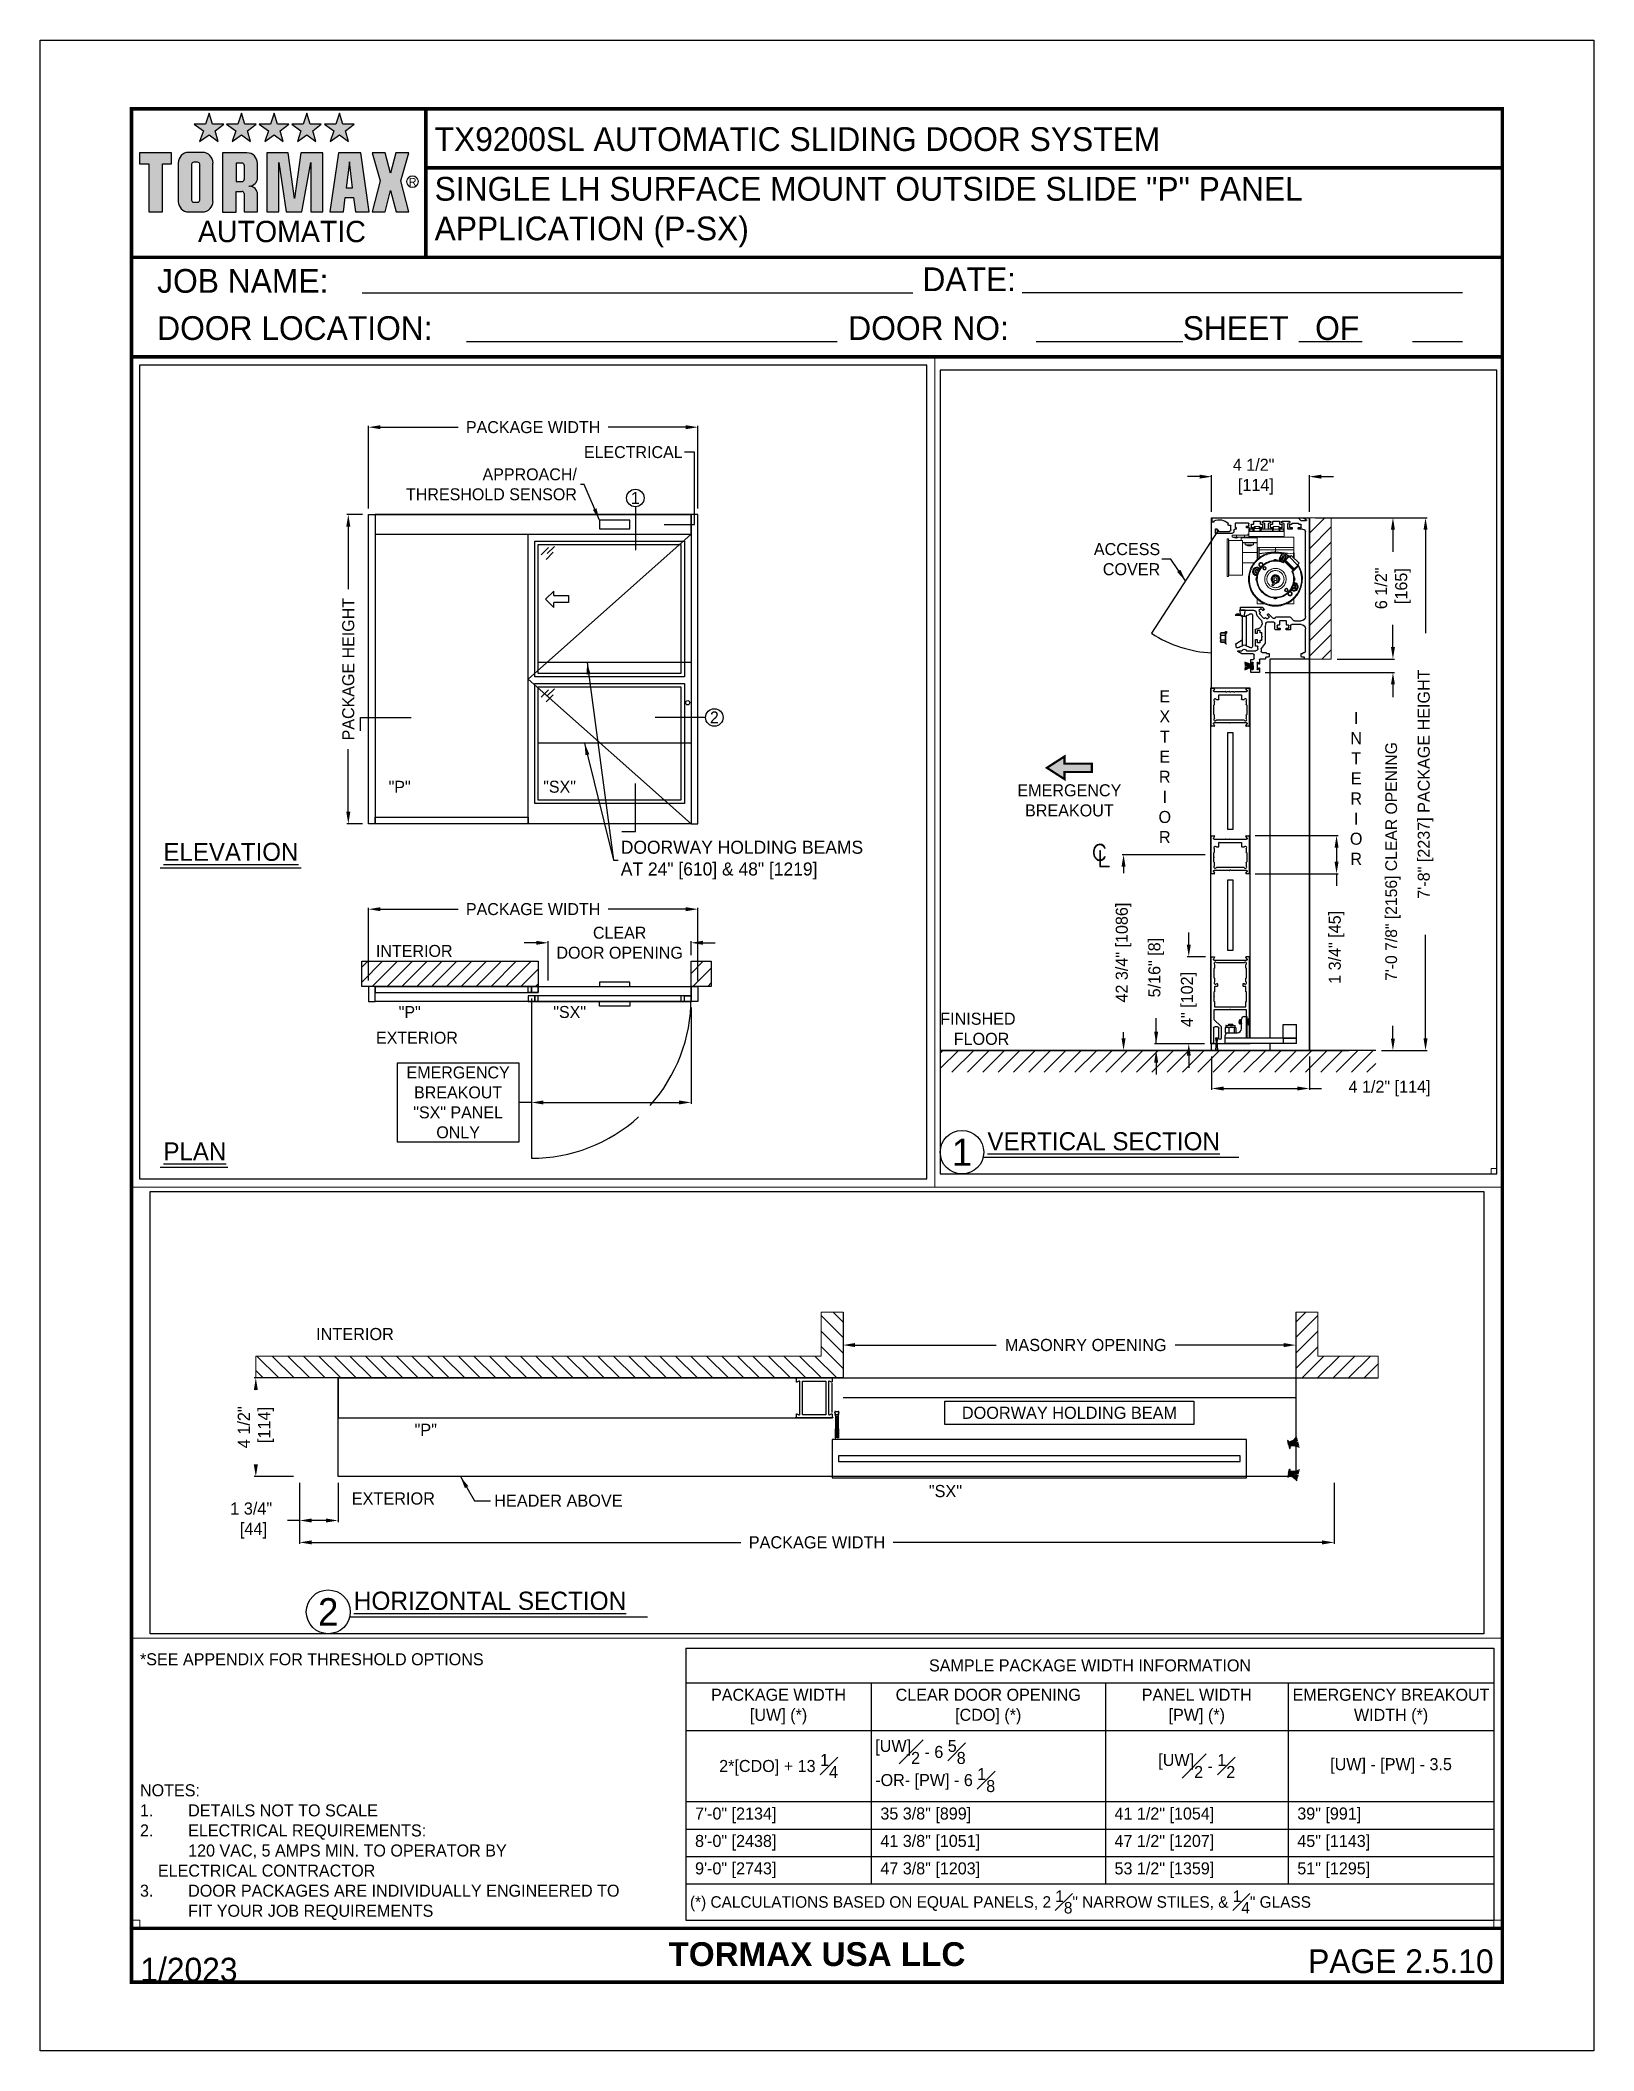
# Paper-space layout '2.5.10' of a CAD drawing. Header units: inches. Extents: x 89.7 to 98.2, y 48.1 to 59.1.
# The model-space entities are those that its viewports show. They can reach past a viewport. Long polylines and large blocks are cut down to what shows.
import ezdxf

# ---------------------------------------------------------------- set-up
doc = ezdxf.new("R2010")
doc.units = ezdxf.units.IN
doc.header["$MEASUREMENT"] = 0
doc.header["$PDSIZE"] = -1
doc.linetypes.add('HIDDEN', pattern=[0.075, 0.05, -0.025])
doc.linetypes.add('PHANTOM', pattern=[2.5, 1.25, -0.25, 0.25, -0.25, 0.25, -0.25])
doc.layers.get('0').update_dxf_attribs({"lineweight": 25})
doc.layers.get('Defpoints').update_dxf_attribs({"lineweight": 0})
for name, color, linetype, lineweight in [('BO - ELEVATION', 7, 'HIDDEN', 25), ('BO - PLAN', 7, 'HIDDEN', 25), ('DHB - ELEVATION', 7, 'PHANTOM', 25), ('DHB - HRZ XS', 7, 'PHANTOM', 25), ('DIM', 7, 'Continuous', 25), ('NOTES', 7, 'Continuous', 25), ('OBJECTS', 7, 'Continuous', 25)]:
    doc.layers.add(name, color=color, linetype=linetype, lineweight=lineweight)
doc.layers.add('ZOOM BOUNDARY', color=40, linetype='Continuous', lineweight=25, plot=False)
doc.styles.add('DIM', font='ARRomD.shx')
doc.styles.get("Standard").update_dxf_attribs({"font": 'ARRomD.shx', "height": 0.36})
doc.dimstyles.get("Standard").update_dxf_attribs({"dimscale": 0, "dimtxt": 0.36, "dimasz": 0.4, "dimexe": 0.05, "dimexo": 0.2, "dimgap": 0.125, "dimtad": 0, "dimdec": 5, "dimzin": 0, "dimdsep": 46, "dimlunit": 4, "dimtxsty": 'DIM', "dimcen": 0.09, "dimclrd": 256, "dimclre": 256, "dimclrt": 256, "dimadec": 0, "dimazin": 0, "dimtfac": 1, "dimtdec": 4, "dimtofl": 0, "dimtmove": 0, "dimatfit": 3, "dimfxl": 1, "dimfrac": 2, "dimtolj": 1, "dimtzin": 0, "dimlwd": -1, "dimlwe": -1, "dimarcsym": 0})

psp = doc.layouts.new('2.5.10')

# ---------------------------------------------------------------- texts
at = {"layer": 'NOTES', "insert": (90.272, 50.298), "char_height": 0.06589, "width": 2.987, "attachment_point": 1, "style": 'DIM'}
psp.add_mtext('{\\pxql,t0.694444;*SEE APPENDIX FOR THRESHOLD OPTIONS}', dxfattribs=at)

msp = doc.modelspace()

# ---------------------------------------------------------------- texts
at = {"layer": 'NOTES', "style": 'DIM'}
for s, insert, char_height, width, attachment_point in [('{ELECTRICAL}', (161.665218, 266.26945), 3.564, 30.83303571, 6), ('{1}', (147.588959, 252.643993), 3.564, 4, 5), ('{2}', (171.102899, 187.336008), 3.564, 4, 5), ('{"\\FARItal.shx|c0;P\\FARRomD.shx|c0;"}', (74.165218, 166.697728), 3.564, 4, 4), ('{"\\FARItal.shx|c0;SX\\FARROMD.SHX|c0;"}', (120.165218, 166.697728), 3.564, 4, 4), ('{\\LELEVATION}', (7.165218, 147.307282), 5.347, 40.05841409, 4), ('{INTERIOR}', (70.408343, 117.834652), 3.564, 31.7295832, 4), ('{"\\FARItal.shx|c0;P\\FARRomD.shx|c0;"}', (77.165218, 99.664875), 3.564, 9.43473353, 4), ('{"\\FARItal.shx|c0;SX\\FARROMD.SHX|c0;"}', (123.165218, 99.664875), 3.564, 9.43473353, 4), ('{EXTERIOR}', (70.408343, 92.001348), 3.564, 31.7295832, 4), ('{\\LPLAN}', (7.165218, 58.2082), 5.347, 40.05841409, 4)]:
    msp.add_mtext(s, dxfattribs=dict(at, insert=insert, char_height=char_height, width=width, attachment_point=attachment_point))
for s, insert, char_height, attachment_point in [('{APPROACH/\\PTHRESHOLD SENSOR}', (130.184823, 256.682941), 3.564, 6), ('{DOORWAY HOLDING BEAMS\\PAT 24" [610] & 48" [1219]}', (143.258695, 144.895178), 3.882, 4), ('HEADER ABOVE', (65.690909, -14.098282), 0.555, 4)]:
    msp.add_mtext(s, dxfattribs=dict(at, insert=insert, char_height=char_height, attachment_point=attachment_point))
at = {"layer": 'NOTES'}
for s, insert, char_height, width, attachment_point in [('{INTERIOR}', (57.568175, -6.500392), 0.555, 3.03299943, 4), ('{DOORWAY HOLDING BEAM}', (91.928158, -10.091922), 0.555, 10.85770081, 5), ('{\\FARItal.shx|c0;"P"}', (62.568175, -10.866104), 0.555, 1.61901178, 5), ('{EXTERIOR}', (59.193175, -14.000392), 0.555, 3.03299943, 4), ('{\\FARItal.shx|c0;"SX"}', (86.2713, -13.662074), 0.555, 1.61901178, 5), ('{E\\PX\\PT\\PE\\PR\\PI\\PO\\PR}', (10.329222, -18.245928), 0.555, 1, 5), ('{I\\PN\\PT\\PE\\PR\\PI\\PO\\PR}', (19.134843, -19.245928), 0.555, 1, 5), ('{\\LHORIZONTAL SECTION}', (59.288034, -18.667887), 0.832, 17.73581237, 4), ('{\\FARROMD.SHX|c0;EMERGENCY\\PBREAKOUT}', (5.939821, -19.798635), 0.555, 3.85844405, 5), ('{2}', (58.120442, -19.167087), 1.248, 2.59581338, 5), ('{FINISHED\\P   FLOOR}', (0, -31.051032), 0.555, 8.74096581, 7), ('{1}', (1, -35.983197), 1.248, 2.59581338, 5), ('{\\LVERTICAL SECTION}', (2.167592, -35.483997), 0.832, 17.73581237, 4)]:
    msp.add_mtext(s, dxfattribs=dict(at, insert=insert, char_height=char_height, width=width, attachment_point=attachment_point))
at = {"layer": 'NOTES', "insert": (10.117064, -8.700681), "char_height": 0.555, "attachment_point": 6}
msp.add_mtext('{\\FARROMD.SHX|c0;ACCESS\\PCOVER}', dxfattribs=at)

# ---------------------------------------------------------------- blocks, each defined once
blk = doc.blocks.new('BORDER_ALL')
at = {"linetype": 'ByBlock', "lineweight": -2}
h = blk.add_hatch(color=0, dxfattribs=at)
h.paths.add_polyline_path([(0.474, 10.07), (0.457, 10.129), (0.504, 10.165), (0.442, 10.165), (0.424, 10.225), (0.404, 10.166), (0.342, 10.166), (0.393, 10.129), (0.372, 10.07), (0.424, 10.107)])
h.paths.add_polyline_path([(0.634, 10.129), (0.682, 10.165), (0.62, 10.165), (0.602, 10.225), (0.582, 10.166), (0.52, 10.166), (0.57, 10.129), (0.55, 10.07), (0.602, 10.107), (0.651, 10.07)])
h.paths.add_polyline_path([(0.83, 10.07), (0.813, 10.129), (0.861, 10.165), (0.799, 10.165), (0.781, 10.225), (0.76, 10.166), (0.699, 10.166), (0.749, 10.129), (0.729, 10.07), (0.781, 10.107)])
h.paths.add_polyline_path([(1.008, 10.07), (0.991, 10.129), (1.038, 10.165), (0.977, 10.165), (0.959, 10.225), (0.938, 10.166), (0.876, 10.166), (0.927, 10.129), (0.907, 10.07), (0.959, 10.107)])
h.paths.add_polyline_path([(1.187, 10.07), (1.17, 10.129), (1.217, 10.165), (1.155, 10.165), (1.137, 10.225), (1.117, 10.166), (1.055, 10.166), (1.106, 10.129), (1.086, 10.07), (1.137, 10.107)])
h = blk.add_hatch(color=0, dxfattribs=at)
h.paths.add_polyline_path([(0.445, 9.953, 0.414214), (0.388, 10.011), (0.313, 10.011, 0.414214), (0.255, 9.953), (0.255, 9.743, 0.414214), (0.313, 9.685), (0.388, 9.685, 0.414214), (0.445, 9.743)])
h.paths.add_polyline_path([(0.372, 9.75, -0.414214), (0.361, 9.738), (0.34, 9.738, -0.414214), (0.328, 9.75), (0.328, 9.946, -0.414214), (0.34, 9.958), (0.361, 9.958, -0.414214), (0.372, 9.946)], flags=16)
h.paths.add_polyline_path([(0.498, 9.684), (0.572, 9.684), (0.572, 9.797), (0.604, 9.797, -0.414214), (0.616, 9.786), (0.616, 9.685), (0.689, 9.685), (0.689, 9.78, 0.414214), (0.643, 9.826, 0.414214), (0.689, 9.873), (0.689, 9.951, 0.414214), (0.631, 10.009), (0.498, 10.009)])
h.paths.add_polyline_path([(0.572, 9.851), (0.572, 9.952), (0.605, 9.952, -0.414214), (0.616, 9.941), (0.616, 9.863, -0.414214), (0.605, 9.851)], flags=16)
blk.add_hatch(color=0, dxfattribs=at).paths.add_polyline_path([(0.169, 9.685), (0.169, 9.949), (0.219, 9.949), (0.219, 10.009), (0.043, 10.009), (0.043, 9.949), (0.094, 9.949), (0.094, 9.685)])
h = blk.add_hatch(color=0, dxfattribs=at)
h.paths.add_polyline_path([(0.98, 9.955), (0.98, 9.686), (1.047, 9.686), (1.047, 10.009), (0.927, 10.009), (0.891, 9.759), (0.856, 10.008), (0.74, 10.008), (0.74, 9.686), (0.806, 9.686), (0.806, 9.955), (0.845, 9.686), (0.931, 9.686)])
h.paths.add_polyline_path([(1.254, 10.008), (1.133, 10.008), (1.084, 9.686), (1.159, 9.686), (1.168, 9.764), (1.215, 9.764), (1.225, 9.686), (1.3, 9.685)])
h.paths.add_polyline_path([(1.192, 9.96), (1.175, 9.818), (1.208, 9.818)], flags=16)
h.paths.add_polyline_path([(1.417, 9.803), (1.447, 9.686), (1.517, 9.686), (1.473, 9.856), (1.517, 10.008), (1.446, 10.008), (1.417, 9.897), (1.387, 10.009), (1.317, 10.009), (1.361, 9.855), (1.316, 9.686), (1.388, 9.686)])
at = {"color": 0, "linetype": 'ByBlock', "lineweight": -2}
for p, q in [((0.342, 10.166), (0.393, 10.129)), ((0.404, 10.166), (0.342, 10.166)), ((0.393, 10.129), (0.372, 10.07)), ((0.424, 10.225), (0.404, 10.166)), ((0.442, 10.165), (0.424, 10.225)), ((0.504, 10.165), (0.442, 10.165)), ((0.457, 10.129), (0.504, 10.165)), ((0.474, 10.07), (0.457, 10.129)), ((0.52, 10.166), (0.57, 10.129)), ((0.582, 10.166), (0.52, 10.166)), ((0.57, 10.129), (0.55, 10.07)), ((0.602, 10.225), (0.582, 10.166)), ((0.62, 10.165), (0.602, 10.225)), ((0.682, 10.165), (0.62, 10.165)), ((0.634, 10.129), (0.682, 10.165)), ((0.651, 10.07), (0.634, 10.129)), ((0.76, 10.166), (0.699, 10.166)), ((0.699, 10.166), (0.749, 10.129)), ((0.749, 10.129), (0.729, 10.07)), ((0.781, 10.225), (0.76, 10.166)), ((0.799, 10.165), (0.781, 10.225)), ((0.861, 10.165), (0.799, 10.165)), ((0.813, 10.129), (0.861, 10.165)), ((0.83, 10.07), (0.813, 10.129)), ((0.876, 10.166), (0.927, 10.129)), ((0.938, 10.166), (0.876, 10.166)), ((0.927, 10.129), (0.907, 10.07)), ((0.959, 10.225), (0.938, 10.166)), ((0.977, 10.165), (0.959, 10.225)), ((1.038, 10.165), (0.977, 10.165)), ((0.991, 10.129), (1.038, 10.165)), ((1.008, 10.07), (0.991, 10.129)), ((1.055, 10.166), (1.106, 10.129)), ((1.117, 10.166), (1.055, 10.166)), ((1.106, 10.129), (1.086, 10.07)), ((1.137, 10.225), (1.117, 10.166)), ((1.155, 10.165), (1.137, 10.225)), ((1.217, 10.165), (1.155, 10.165)), ((1.17, 10.129), (1.217, 10.165)), ((1.187, 10.07), (1.17, 10.129)), ((0.388, 10.011), (0.313, 10.011)), ((0.372, 10.07), (0.424, 10.107)), ((0.424, 10.107), (0.474, 10.07)), ((0.55, 10.07), (0.602, 10.107)), ((0.602, 10.107), (0.651, 10.07)), ((0.729, 10.07), (0.781, 10.107)), ((0.781, 10.107), (0.83, 10.07)), ((0.907, 10.07), (0.959, 10.107)), ((0.959, 10.107), (1.008, 10.07)), ((1.086, 10.07), (1.137, 10.107)), ((1.137, 10.107), (1.187, 10.07)), ((0.219, 10.009), (0.043, 10.009)), ((0.043, 10.009), (0.043, 9.949)), ((0.043, 9.949), (0.094, 9.949)), ((0.094, 9.949), (0.094, 9.685)), ((0.169, 9.685), (0.169, 9.949)), ((0.169, 9.949), (0.219, 9.949)), ((0.219, 9.949), (0.219, 10.009)), ((0.255, 9.953), (0.255, 9.743)), ((0.328, 9.946), (0.328, 9.75)), ((0.361, 9.958), (0.34, 9.958)), ((0.372, 9.946), (0.372, 9.75)), ((0.445, 9.743), (0.445, 9.953)), ((0.631, 10.009), (0.498, 10.009)), ((0.498, 10.008), (0.498, 9.684)), ((0.572, 9.952), (0.572, 9.851)), ((0.605, 9.952), (0.572, 9.952)), ((0.616, 9.941), (0.616, 9.863)), ((0.689, 9.873), (0.689, 9.951)), ((0.74, 10.008), (0.74, 9.686)), ((0.856, 10.008), (0.74, 10.008)), ((0.806, 9.686), (0.806, 9.955)), ((0.806, 9.955), (0.845, 9.686)), ((0.891, 9.759), (0.856, 10.008)), ((0.927, 10.009), (0.891, 9.759)), ((1.047, 10.009), (0.927, 10.009)), ((0.931, 9.686), (0.98, 9.955)), ((0.98, 9.955), (0.98, 9.686)), ((1.047, 9.686), (1.047, 10.009)), ((1.133, 10.008), (1.084, 9.686)), ((1.254, 10.008), (1.133, 10.008)), ((1.192, 9.96), (1.175, 9.818)), ((1.208, 9.818), (1.192, 9.96)), ((1.3, 9.685), (1.254, 10.008)), ((1.317, 10.009), (1.361, 9.855)), ((1.387, 10.009), (1.317, 10.009)), ((1.417, 9.897), (1.387, 10.009)), ((1.446, 10.008), (1.417, 9.897)), ((1.517, 10.008), (1.446, 10.008)), ((1.473, 9.856), (1.517, 10.008)), ((0.572, 9.851), (0.605, 9.851)), ((0.572, 9.797), (0.604, 9.797)), ((0.572, 9.684), (0.572, 9.797)), ((0.642, 9.826), (0.643, 9.826)), ((1.175, 9.818), (1.208, 9.818)), ((1.361, 9.855), (1.316, 9.686)), ((1.388, 9.686), (1.417, 9.803)), ((1.417, 9.803), (1.447, 9.686)), ((1.517, 9.686), (1.473, 9.856)), ((0.094, 9.685), (0.169, 9.685)), ((0.313, 9.685), (0.388, 9.685)), ((0.34, 9.738), (0.361, 9.738)), ((0.498, 9.684), (0.572, 9.684)), ((0.616, 9.786), (0.616, 9.685)), ((0.616, 9.685), (0.689, 9.685)), ((0.689, 9.685), (0.689, 9.78)), ((0.74, 9.686), (0.806, 9.686)), ((0.845, 9.686), (0.931, 9.686)), ((0.98, 9.686), (1.047, 9.686)), ((1.084, 9.686), (1.159, 9.686)), ((1.159, 9.686), (1.168, 9.764)), ((1.168, 9.764), (1.215, 9.764)), ((1.215, 9.764), (1.225, 9.686)), ((1.225, 9.686), (1.3, 9.685)), ((1.316, 9.686), (1.388, 9.686)), ((1.447, 9.686), (1.517, 9.686))]:
    blk.add_line(p, q, dxfattribs=at)
for p, q in [((4.949, 8.976), (5.751, 8.976)), ((6.386, 8.976), (6.733, 8.976)), ((7.009, 8.976), (7.281, 8.976))]:
    blk.add_line(p, q)
at = {"color": 0, "linetype": 'ByBlock', "lineweight": -2, "const_width": 0.0195}
blk.add_lwpolyline([(1.61, 10.239), (1.61, 9.44)], dxfattribs=at)
at = {"color": 0, "linetype": 'ByBlock', "lineweight": 0}
for radius in [0.032, 0.0314, 0.0308]:
    blk.add_circle((1.537, 9.851), radius, dxfattribs=at)
at = {"color": 0, "linetype": 'ByBlock', "lineweight": -2}
for centre, radius, start, end in [((0.313, 9.953), 0.0578, 90, 180), ((0.388, 9.953), 0.0578, 0, 90), ((0.34, 9.946), 0.0116, 90, 180), ((0.361, 9.946), 0.0116, 0, 90), ((0.605, 9.941), 0.0116, 0, 90), ((0.631, 9.951), 0.0578, 0, 90), ((0.604, 9.786), 0.0116, 0, 90), ((0.605, 9.863), 0.0116, 270, 0), ((0.643, 9.873), 0.0462, 270, 0), ((0.643, 9.78), 0.0462, 0, 90), ((0.313, 9.743), 0.0578, 180, 270), ((0.34, 9.75), 0.0116, 180, 270), ((0.361, 9.75), 0.0116, 270, 0), ((0.388, 9.743), 0.0578, 270, 0)]:
    blk.add_arc(centre, radius, start, end, dxfattribs=at)
at = {"layer": 'Defpoints', "color": 0, "linetype": 'ByBlock', "lineweight": -2, "const_width": 0.0195}
blk.add_lwpolyline([(0, 10.25), (0, 0), (7.5, 0), (7.5, 10.25)], close=True, dxfattribs=at)
at = {"layer": 'Defpoints'}
for points in [[(0, 0.295), (0, 0.34), (0.046, 0.34), (0.046, 0.295)], [(7.5, 0.295), (7.5, 0.34), (7.454, 0.34), (7.454, 0.295)]]:
    blk.add_lwpolyline(points, close=True, dxfattribs=at)
at = {"layer": 'NOTES', "color": 0, "linetype": 'ByBlock', "lineweight": -2}
for p, q in [((1.262, 9.243), (4.275, 9.243)), ((4.872, 9.244), (7.281, 9.244)), ((1.832, 8.976), (3.861, 8.976))]:
    blk.add_line(p, q, dxfattribs=at)
at = {"layer": 'OBJECTS', "color": 0, "linetype": 'ByBlock', "lineweight": -2, "const_width": 0.0195}
for points in [[(0, 10.25), (7.5, 10.25), (7.5, 0.295), (0, 0.295), (0, 10.25)], [(1.61, 10.239), (1.61, 9.44)], [(1.61, 9.927), (7.5, 9.927)], [(0, 8.892), (7.5, 8.892)]]:
    blk.add_lwpolyline(points, dxfattribs=at)
at = {"layer": 'OBJECTS', "color": 0, "linetype": 'ByBlock', "lineweight": -2}
blk.add_lwpolyline([(0, 9.437, 0.0195, 0.0195, 0), (7.5, 9.437, 0.0195, 0.0195, 0)], format="xyseb", dxfattribs=at)
at = {"color": 0, "linetype": 'ByBlock', "lineweight": 0}
blk.add_text('R', height=0.0433, dxfattribs=at).set_placement((1.517, 9.828))
at = {"color": 0, "linetype": 'ByBlock', "lineweight": -2}
blk.add_text('AUTOMATIC', height=0.1167, dxfattribs=at).set_placement((0.363, 9.52))
at = {"layer": 'NOTES', "color": 0, "linetype": 'ByBlock', "lineweight": -2}
for s, p in [('JOB NAME:', (0.14, 9.243)), ('DATE:', (4.327, 9.252)), ('DOOR LOCATION:', (0.14, 8.985)), ('DOOR NO:', (3.921, 8.985)), ('SHEET   OF', (5.751, 8.985))]:
    blk.add_text(s, height=0.13, dxfattribs=at).set_placement(p)
at = {"layer": 'NOTES', "color": 0, "linetype": 'ByBlock', "lineweight": -2, "insert": (3.75, 0.087), "char_height": 0.13, "width": 4.70613, "attachment_point": 8}
blk.add_mtext('{\\fArial|b1|i0|c0|p34;TORMAX USA LLC}', dxfattribs=at)
blk = doc.blocks.new('BORDER - 2.5.10')
blk.add_blockref('BORDER_ALL', (0, 0))
at = {"layer": 'NOTES', "color": 0, "linetype": 'ByBlock', "lineweight": -2, "char_height": 0.13}
for s, insert, width, attachment_point in [('{TX9200SL AUTOMATIC SLIDING DOOR SYSTEM}', (1.658, 10.083), 6.22803, 4), ('{\\pxt25.0988;SINGLE LH SURFACE MOUNT OUTSIDE SLIDE "P" PANEL APPLICATION (P-SX)}', (1.658, 9.684), 5.80401, 4), ('{1/2023}', (0.048, 0.002), 0.94335, 7), ('{PAGE 2.5.10}', (7.452, 0.048), 1.74011, 9)]:
    blk.add_mtext(s, dxfattribs=dict(at, insert=insert, width=width, attachment_point=attachment_point))
blk = doc.blocks.new('*T7448')
at = {"layer": 'NOTES', "color": 0, "linetype": 'ByBlock', "lineweight": -2}
for p, q in [((0, 0), (4.421, 0)), ((0, 0), (0, -1.488)), ((4.421, 0), (4.421, -1.488)), ((0, -0.19), (4.421, -0.19)), ((1.014, -0.19), (1.014, -1.29)), ((2.295, -0.19), (2.295, -1.29)), ((3.295, -0.19), (3.295, -1.29)), ((0, -0.45), (4.421, -0.45)), ((0, -0.84), (4.421, -0.84)), ((0, -0.99), (4.421, -0.99)), ((0, -1.14), (4.421, -1.14)), ((0, -1.29), (4.421, -1.29)), ((0, -1.488), (4.421, -1.488))]:
    blk.add_line(p, q, dxfattribs=at)
at = {"layer": 'NOTES', "color": 0}
for s, insert, char_height, width, attachment_point in [('{\\FARROMD.SHX|c0;SAMPLE PACKAGE WIDTH INFORMATION}', (2.211, -0.095), 0.06589, 4.37708, 5), ('{PACKAGE WIDTH\\P[UW] (*)}', (0.507, -0.32), 0.06589, 0.96991, 5), ('{CLEAR DOOR OPENING [CDO] (*)}', (1.654, -0.32), 0.06589, 1.23693, 5), ('{PANEL WIDTH\\P[PW] (*)}', (2.795, -0.32), 0.06589, 0.95613, 5), ('{EMERGENCY BREAKOUT WIDTH (*)}', (3.858, -0.32), 0.06589, 1.08232, 5), ('\\A1;\\H1x;\\S[UW]#2; - 6 \\H1x;\\S5#8;\\P-OR- [PW] - 6 \\H1x;\\S1#8;', (1.036, -0.645), 0.06589, 1.23693, 4), ('\\A1;2*[CDO] + 13 \\H1x;\\S1#4;', (0.507, -0.645), 0.066, 0.96991, 5), ('\\A1;\\H1x;\\S[UW]#2; - \\H1x;\\S1#2;', (2.795, -0.645), 0.06589, 0.95613, 5), ('[UW] - [PW] - 3.5', (3.858, -0.645), 0.06589, 1.08232, 5), ('{7\'-0" [2134]}', (0.05, -0.915), 0.06589, 0.91384, 4), ('35 3/8" [899]', (1.064, -0.915), 0.06589, 1.18086, 4), ('41 1/2" [1054]', (2.345, -0.915), 0.06589, 0.90005, 4), ('39" [991]', (3.345, -0.915), 0.0659, 1.02625, 4), ('{8\'-0" [2438]}', (0.05, -1.065), 0.06589, 0.91384, 4), ('41 3/8" [1051]', (1.064, -1.065), 0.06589, 1.18086, 4), ('47 1/2" [1207]', (2.345, -1.065), 0.06589, 0.90005, 4), ('45" [1143]', (3.345, -1.065), 0.0659, 1.02625, 4), ('{9\'-0" [2743]}', (0.05, -1.215), 0.06589, 0.91384, 4), ('47 3/8" [1203]', (1.064, -1.215), 0.06589, 1.18086, 4), ('53 1/2" [1359]', (2.345, -1.215), 0.06589, 0.90005, 4), ('51" [1295]', (3.345, -1.215), 0.0659, 1.02625, 4), ('{\\A1;(*) CALCULATIONS BASED ON EQUAL PANELS, 2 {\\H1x;\\S1#8;}" NARROW STILES, & {\\H1x;\\S1#4;}" GLASS}', (0.022, -1.389), 0.063, 4.37708, 4)]:
    blk.add_mtext(s, dxfattribs=dict(at, insert=insert, char_height=char_height, width=width, attachment_point=attachment_point))
blk = doc.blocks.new('A$C9300')
blk.add_blockref('*T7448', (2.987, 1.488))
at = {"layer": 'NOTES', "insert": (0, 0), "char_height": 0.06589, "width": 2.987, "attachment_point": 7, "style": 'DIM'}
blk.add_mtext('{\\pxql,t0.694444;NOTES:\\P1.^IDETAILS NOT TO SCALE\\P2.^IELECTRICAL REQUIREMENTS:\\P^I^I120 VAC, 5 AMPS MIN. TO OPERATOR BY\\P    ELECTRICAL CONTRACTOR\\P3.^IDOOR PACKAGES ARE INDIVIDUALLY ENGINEERED TO\\P^I^IFIT YOUR JOB REQUIREMENTS}', dxfattribs=at)
blk = doc.blocks.new('*D6705')
at = {"layer": 'Defpoints', "color": 0}
for p in [(68.165, 130.281), (68.165, 107.281), (166.165, 107.281)]:
    blk.add_point(p, dxfattribs=at)
at = {"layer": 'DIM'}
for p, q in [((68.165, 109.063), (68.165, 130.727)), ((71.73, 130.281), (94.835, 130.281)), ((162.601, 130.281), (139.496, 130.281)), ((166.165, 109.063), (166.165, 130.727))]:
    blk.add_line(p, q, dxfattribs=at)
for points in [[(71.73, 130.875), (71.73, 129.687), (68.165, 130.281)], [(162.601, 129.687), (162.601, 130.875), (166.165, 130.281)]]:
    blk.add_solid(points, dxfattribs=at)
at = {"layer": 'DIM', "insert": (117.165, 130.281), "char_height": 3.5644, "attachment_point": 5, "style": 'DIM'}
blk.add_mtext('\\A1;{PACKAGE WIDTH}', dxfattribs=at)
blk = doc.blocks.new('*D6706')
at = {"layer": 'Defpoints', "color": 0}
for p in [(62.165, 247.706), (68.165, 247.706), (68.165, 155.706)]:
    blk.add_point(p, dxfattribs=at)
at = {"layer": 'DIM'}
for p, q in [((66.383, 247.706), (61.72, 247.706)), ((62.165, 244.142), (62.165, 225.493)), ((62.165, 159.271), (62.165, 177.92)), ((66.383, 155.706), (61.72, 155.706))]:
    blk.add_line(p, q, dxfattribs=at)
for points in [[(62.759, 244.142), (61.571, 244.142), (62.165, 247.706)], [(61.571, 159.271), (62.759, 159.271), (62.165, 155.706)]]:
    blk.add_solid(points, dxfattribs=at)
at = {"layer": 'DIM', "insert": (62.165, 201.706), "char_height": 3.5644, "attachment_point": 5, "rotation": 90, "style": 'DIM'}
blk.add_mtext('\\A1;{PACKAGE HEIGHT}', dxfattribs=at)
blk = doc.blocks.new('pfeil1')
at = {"color": 0, "linetype": 'ByBlock', "lineweight": -2}
for points in [[(3.67, -15.77), (3.67, 0), (-3.67, 0), (-3.67, -15.77)], [(3.67, -15.77), (8.59, -15.77), (-0.26, -24.73), (-0.26, -24.73), (-9.1, -15.77), (-3.67, -15.77)]]:
    blk.add_lwpolyline(points, dxfattribs=at)
blk = doc.blocks.new('A$C12353')
for p, q in [((4.828, -0.586), (2.707, -2.707)), ((3.061, -0.939), (0.939, -3.061)), ((4.475, -2.354), (2.354, -4.475))]:
    blk.add_line(p, q)
blk = doc.blocks.new('*D6707')
at = {"layer": 'Defpoints', "color": 0}
for p in [(121.665, 120.281), (164.165, 114.805), (121.665, 107.281)]:
    blk.add_point(p, dxfattribs=at)
at = {"layer": 'DIM'}
for p, q in [((118.101, 120.281), (114.536, 120.281)), ((121.665, 109.063), (121.665, 120.727)), ((164.165, 116.587), (164.165, 120.727)), ((167.73, 120.281), (171.294, 120.281))]:
    blk.add_line(p, q, dxfattribs=at)
for points in [[(118.101, 119.687), (118.101, 120.875), (121.665, 120.281)], [(167.73, 120.875), (167.73, 119.687), (164.165, 120.281)]]:
    blk.add_solid(points, dxfattribs=at)
at = {"layer": 'DIM', "insert": (142.915, 120.281), "char_height": 3.5644, "attachment_point": 5, "style": 'DIM'}
blk.add_mtext('\\A1;{CLEAR\\PDOOR OPENING}', dxfattribs=at)
blk = doc.blocks.new('*D6708')
at = {"layer": 'Defpoints', "color": 0}
for p in [(166.165, 273.706), (68.165, 247.706), (166.165, 247.706)]:
    blk.add_point(p, dxfattribs=at)
at = {"layer": 'DIM'}
for p, q in [((68.165, 249.489), (68.165, 274.152)), ((71.73, 273.706), (94.835, 273.706)), ((162.601, 273.706), (139.496, 273.706)), ((166.165, 249.489), (166.165, 274.152))]:
    blk.add_line(p, q, dxfattribs=at)
for points in [[(71.73, 274.3), (71.73, 273.112), (68.165, 273.706)], [(162.601, 273.112), (162.601, 274.3), (166.165, 273.706)]]:
    blk.add_solid(points, dxfattribs=at)
at = {"layer": 'DIM', "insert": (117.165, 273.706), "char_height": 3.5644, "attachment_point": 5, "style": 'DIM'}
blk.add_mtext('\\A1;{PACKAGE WIDTH}', dxfattribs=at)
blk = doc.blocks.new('A$C11392')
at = {"lineweight": 50}
blk.add_hatch(color=256, dxfattribs=at).paths.add_polyline_path([(0.807, 1.04), (0.807, 0.714), (2.071, 0.714), (2.071, 0.325), (0.807, 0.325), (0.807, 0), (0, 0.52)])
at = {"lineweight": 50, "const_width": 0.1}
blk.add_lwpolyline([(0.807, 0.325), (0.807, 0), (0, 0.52), (0.807, 1.04), (0.807, 0.714), (2.071, 0.714), (2.071, 0.325)], close=True, dxfattribs=at)
blk = doc.blocks.new('*D6710')
at = {"layer": 'Defpoints', "color": 0}
for p in [(12.477, -26.988), (11.432, -30.989), (12.432, -30.989)]:
    blk.add_point(p, dxfattribs=at)
at = {"layer": 'DIM'}
for p, q in [((11.432, -26.434), (11.432, -25.879)), ((12.2, -26.988), (11.363, -26.988)), ((12.155, -30.989), (11.363, -30.989)), ((11.432, -31.543), (11.432, -32.098))]:
    blk.add_line(p, q, dxfattribs=at)
for points in [[(11.34, -26.434), (11.525, -26.434), (11.432, -26.988)], [(11.525, -31.543), (11.34, -31.543), (11.432, -30.989)]]:
    blk.add_solid(points, dxfattribs=at)
at = {"layer": 'DIM', "insert": (11.432, -28.955), "char_height": 0.5548, "attachment_point": 5, "rotation": 90, "style": 'DIM'}
blk.add_mtext('\\A1;4" [102]', dxfattribs=at)
blk = doc.blocks.new('A$C2040')
at = {"color": 0, "linetype": 'ByBlock', "lineweight": -2, "ltscale": 5}
for p, q in [((0.024, 0.45), (0, 0)), ((0, 0), (0.02, 0)), ((0.001, 0.56), (0.005, 0.45)), ((0.005, 0.45), (0.024, 0.45)), ((0.089, 0.57), (0.011, 0.57)), ((0.02, 0), (0.045, 0.47)), ((0.022, 0.55), (0.078, 0.55)), ((0.024, 0.47), (0.022, 0.55)), ((0.045, 0.47), (0.024, 0.47)), ((0.055, 0.47), (0.08, 0)), ((0.076, 0.47), (0.055, 0.47)), ((0.078, 0.55), (0.076, 0.47)), ((0.076, 0.45), (0.095, 0.45)), ((0.1, 0), (0.076, 0.45)), ((0.08, 0), (0.1, 0)), ((0.095, 0.45), (0.099, 0.56))]:
    blk.add_line(p, q, dxfattribs=at)
for centre, start, end in [((0.011, 0.56), 90, 182), ((0.089, 0.56), 358, 90)]:
    blk.add_arc(centre, 0.01, start, end, dxfattribs=at)
blk = doc.blocks.new('A$C18881')
at = {"color": 0, "linetype": 'ByBlock', "lineweight": -2, "ltscale": 5}
blk.add_blockref('A$C2040', (0.049, 0), dxfattribs=at)
blk = doc.blocks.new('*D6711')
at = {"layer": 'Defpoints', "color": 0}
for p in [(12.432, -30.989), (9.932, -31.301), (12.482, -31.301)]:
    blk.add_point(p, dxfattribs=at)
at = {"layer": 'DIM'}
for p, q in [((9.932, -30.989), (9.932, -29.816)), ((9.932, -30.434), (9.932, -29.879)), ((12.155, -30.989), (9.863, -30.989)), ((9.932, -31.856), (9.932, -32.411))]:
    blk.add_line(p, q, dxfattribs=at)
for points in [[(9.84, -30.434), (10.025, -30.434), (9.932, -30.989)], [(10.025, -31.856), (9.84, -31.856), (9.932, -31.301)]]:
    blk.add_solid(points, dxfattribs=at)
at = {"layer": 'DIM', "insert": (9.932, -27.49), "char_height": 0.5548, "attachment_point": 5, "rotation": 90, "style": 'DIM'}
blk.add_mtext('\\A1;5/16" [8]', dxfattribs=at)
blk = doc.blocks.new('*D6712')
at = {"layer": 'Defpoints', "color": 0}
for p in [(16.982, -6.792), (20.032, -31.301), (22.326, -31.301)]:
    blk.add_point(p, dxfattribs=at)
at = {"layer": 'DIM'}
for p, q in [((17.259, -6.792), (22.395, -6.792)), ((22.326, -7.347), (22.326, -12.109)), ((22.326, -30.746), (22.326, -25.984)), ((20.309, -31.301), (22.395, -31.301))]:
    blk.add_line(p, q, dxfattribs=at)
for points in [[(22.418, -7.347), (22.233, -7.347), (22.326, -6.792)], [(22.233, -30.746), (22.418, -30.746), (22.326, -31.301)]]:
    blk.add_solid(points, dxfattribs=at)
at = {"layer": 'DIM', "insert": (22.326, -19.047), "char_height": 0.5548, "attachment_point": 5, "rotation": 90, "style": 'DIM'}
blk.add_mtext('\\A1;{7\'-8" [2237] PACKAGE HEIGHT}', dxfattribs=at)
blk = doc.blocks.new('*D6713')
at = {"layer": 'Defpoints', "color": 0}
for p in [(14.672, -13.917), (20.826, -13.917), (20.032, -31.301)]:
    blk.add_point(p, dxfattribs=at)
at = {"layer": 'DIM'}
for p, q in [((14.942, -13.917), (20.893, -13.917)), ((20.826, -14.457), (20.826, -15.049)), ((20.826, -30.761), (20.826, -30.169)), ((20.302, -31.301), (20.893, -31.301))]:
    blk.add_line(p, q, dxfattribs=at)
for points in [[(20.916, -14.457), (20.736, -14.457), (20.826, -13.917)], [(20.736, -30.761), (20.916, -30.761), (20.826, -31.301)]]:
    blk.add_solid(points, dxfattribs=at)
at = {"layer": 'DIM', "insert": (20.826, -22.609), "char_height": 0.54, "attachment_point": 5, "rotation": 90, "style": 'DIM'}
blk.add_mtext('\\A1;{7\'-0 7/8" [2156] CLEAR OPENING}', dxfattribs=at)
blk = doc.blocks.new('*D6715')
at = {"layer": 'Defpoints', "color": 0}
for p in [(8.432, -22.296), (12.467, -22.296), (12.482, -31.301)]:
    blk.add_point(p, dxfattribs=at)
at = {"layer": 'DIM'}
for p, q in [((12.19, -22.296), (8.363, -22.296)), ((8.432, -22.851), (8.432, -23.138)), ((8.432, -30.746), (8.432, -30.459))]:
    blk.add_line(p, q, dxfattribs=at)
for points in [[(8.525, -22.851), (8.34, -22.851), (8.432, -22.296)], [(8.34, -30.746), (8.525, -30.746), (8.432, -31.301)]]:
    blk.add_solid(points, dxfattribs=at)
at = {"layer": 'DIM', "insert": (8.432, -26.799), "char_height": 0.5548, "attachment_point": 5, "rotation": 90, "style": 'DIM'}
blk.add_mtext('\\A1;{42 3/4" [1086]}', dxfattribs=at)
blk = doc.blocks.new('A$C3689')
at = {"color": 0, "linetype": 'ByBlock', "lineweight": -2}
for p, q in [((-0.066, 0.226), (-0.043, 0.226)), ((-0.066, 0.226), (-0.066, -0.213)), ((-0.043, 0.226), (-0.043, -0.212)), ((0.167, 0.324), (0.188, 0.333)), ((-0.066, -0.236), (-0.066, -0.516)), ((-0.066, -0.516), (0.363, -0.516)), ((-0.043, -0.235), (-0.043, -0.493)), ((-0.043, -0.493), (0.363, -0.493)), ((0.167, -0.044), (0.188, -0.054)), ((0.363, -0.493), (0.363, -0.516))]:
    blk.add_line(p, q, dxfattribs=at)
for start_param, end_param in [(-1.029349, 3.141593), (3.219218, 4.17279)]:
    blk.add_ellipse((-0.066, 0.14), major_axis=(0, 0.376), ratio=0.788732, start_param=start_param, end_param=end_param, dxfattribs=at)
for points, knots in [([(0.167, 0.324), (0.162, 0.334), (0.152, 0.353), (0.134, 0.38), (0.115, 0.405), (0.093, 0.427), (0.07, 0.446), (0.046, 0.462), (0.021, 0.475), (-0.005, 0.484), (-0.032, 0.49), (-0.058, 0.493), (-0.085, 0.492), (-0.112, 0.488), (-0.138, 0.481), (-0.164, 0.47), (-0.189, 0.456), (-0.213, 0.438), (-0.235, 0.418), (-0.256, 0.395), (-0.275, 0.369), (-0.291, 0.341), (-0.306, 0.311), (-0.318, 0.279), (-0.328, 0.245), (-0.335, 0.21), (-0.339, 0.175), (-0.34, 0.139), (-0.339, 0.104), (-0.335, 0.068), (-0.328, 0.034), (-0.318, 0), (-0.306, -0.032), (-0.291, -0.062), (-0.274, -0.09), (-0.255, -0.116), (-0.235, -0.139), (-0.212, -0.159), (-0.188, -0.177), (-0.164, -0.191), (-0.138, -0.202), (-0.112, -0.209), (-0.088, -0.213), (-0.072, -0.213), (-0.066, -0.213)], [0, 0, 0, 0, 0.033269, 0.065719, 0.097292, 0.127963, 0.157741, 0.186675, 0.214852, 0.242401, 0.269486, 0.296298, 0.323048, 0.34995, 0.377208, 0.405004, 0.433487, 0.462768, 0.492919, 0.523971, 0.555919, 0.588722, 0.622314, 0.656598, 0.691462, 0.726773, 0.76239, 0.79816, 0.833928, 0.86954, 0.904845, 0.939699, 0.973972, 1.007549, 1.040338, 1.072269, 1.103305, 1.133439, 1.162705, 1.191174, 1.218958, 1.246208, 1.273105, 1.291626, 1.291626, 1.291626, 1.291626]), ([(-0.043, -0.212), (-0.039, -0.212), (-0.026, -0.21), (-0.005, -0.205), (0.021, -0.195), (0.047, -0.183), (0.071, -0.166), (0.094, -0.147), (0.115, -0.125), (0.135, -0.1), (0.153, -0.073), (0.163, -0.054), (0.167, -0.044)], [1.3146561, 1.3146561, 1.3146561, 1.3146561, 1.32667, 1.3537613, 1.3813205, 1.4095106, 1.4384591, 1.4682535, 1.4989411, 1.5305307, 1.5629963, 1.5962801, 1.5962801, 1.5962801, 1.5962801])]:
    blk.add_open_spline(points, degree=3, knots=knots, dxfattribs=at)
blk = doc.blocks.new('A$C7232')
at = {"color": 0, "linetype": 'ByBlock', "lineweight": -2}
for p, q in [((0, 0.015), (0, 1.735)), ((0.015, 1.75), (0.141, 1.75)), ((0.154, 1.728), (0.104, 1.641)), ((0.115, 0.776), (0.115, 0.966)), ((0.13, 0.981), (0.131, 0.981)), ((0.131, 1.594), (0.662, 1.594)), ((0.146, 0.996), (0.146, 1.143)), ((0.234, 1.231), (0.346, 1.231)), ((0.356, 1.241), (0.356, 1.434)), ((0.366, 1.444), (1.384, 1.444)), ((0.669, 1.591), (0.683, 1.577)), ((0.697, 1.577), (0.711, 1.591)), ((0.718, 1.594), (0.847, 1.594)), ((0.854, 1.591), (0.868, 1.577)), ((0.882, 1.577), (0.896, 1.591)), ((0.903, 1.594), (1.032, 1.594)), ((1.039, 1.591), (1.053, 1.577)), ((1.067, 1.577), (1.081, 1.591)), ((1.088, 1.594), (1.619, 1.594)), ((1.394, 1.434), (1.394, 1.241)), ((1.404, 1.231), (1.516, 1.231)), ((1.646, 1.641), (1.596, 1.728)), ((1.604, 1.143), (1.604, 0.996)), ((1.609, 1.75), (1.735, 1.75)), ((1.619, 0.981), (1.62, 0.981)), ((1.635, 0.966), (1.635, 0.546)), ((1.75, 1.735), (1.75, 0.015)), ((0.141, 0), (0.015, 0)), ((0.104, 0.11), (0.154, 0.023)), ((0.115, 0.546), (0.115, 0.736)), ((0.131, 0.531), (0.13, 0.531)), ((0.847, 0.156), (0.131, 0.156)), ((0.146, 0.369), (0.146, 0.516)), ((1.516, 0.281), (0.234, 0.281)), ((0.868, 0.173), (0.854, 0.159)), ((0.896, 0.159), (0.882, 0.173)), ((1.619, 0.156), (0.903, 0.156)), ((1.596, 0.023), (1.646, 0.11)), ((1.604, 0.516), (1.604, 0.369)), ((1.735, 0), (1.609, 0)), ((1.62, 0.531), (1.619, 0.531))]:
    blk.add_line(p, q, dxfattribs=at)
for centre, radius, start, end in [((0.015, 1.735), 0.015, 90, 180), ((0.13, 0.966), 0.015, 90, 180), ((0.177, 1.2), 0.06, 36.10634, 233.89366), ((0.141, 1.735), 0.015, 330, 90), ((0.366, 1.434), 0.01, 90, 180), ((0.662, 1.584), 0.01, 45, 90), ((0.718, 1.584), 0.01, 90, 135), ((0.847, 1.584), 0.01, 45, 90), ((0.903, 1.584), 0.01, 90, 135), ((1.032, 1.584), 0.01, 45, 90), ((1.088, 1.584), 0.01, 90, 135), ((1.384, 1.434), 0.01, 0, 90), ((1.573, 1.2), 0.06, 306.10634, 143.89366), ((1.609, 1.735), 0.015, 90, 210), ((1.62, 0.966), 0.015, 0, 90), ((1.735, 1.735), 0.015, 0, 90), ((0.015, 0.015), 0.015, 180, 270), ((0.115, 0.756), 0.01, 126.8699, 233.1301), ((0.13, 0.546), 0.015, 180, 270), ((0.177, 0.312), 0.06, 126.10634, 323.89366), ((0.141, 0.015), 0.015, 270, 30), ((0.847, 0.166), 0.01, 270, 315), ((0.903, 0.166), 0.01, 225, 270), ((1.573, 0.312), 0.06, 216.10634, 53.89366), ((1.609, 0.015), 0.015, 150, 270), ((1.62, 0.546), 0.015, 270, 0), ((1.735, 0.015), 0.015, 270, 0)]:
    blk.add_arc(centre, radius, start, end, dxfattribs=at)
at = {"color": 0, "linetype": 'ByBlock', "lineweight": -2, "extrusion": (0, 0, -1)}
for centre, radius, start, end in [((-0.131, 1.625), 0.031, 270, 30), ((-0.131, 0.996), 0.015, 180, 270), ((-0.136, 1.143), 0.01, 126.10634, 180), ((-0.234, 1.241), 0.01, 270, 323.89366), ((-0.346, 1.241), 0.01, 180, 270), ((-0.69, 1.584), 0.01, 225, 315), ((-0.875, 1.584), 0.01, 225, 315), ((-1.06, 1.584), 0.01, 225, 315), ((-1.404, 1.241), 0.01, 270, 0), ((-1.516, 1.241), 0.01, 216.10634, 270), ((-1.614, 1.143), 0.01, 0, 53.89366), ((-1.619, 0.996), 0.015, 270, 0), ((-1.619, 1.625), 0.031, 150, 270), ((-0.131, 0.125), 0.031, 330, 90), ((-0.1, 0.776), 0.015, 180, 233.1301), ((-0.1, 0.736), 0.015, 126.8699, 180), ((-0.131, 0.516), 0.015, 90, 180), ((-0.136, 0.369), 0.01, 180, 233.89366), ((-0.234, 0.271), 0.01, 36.10634, 90), ((-0.875, 0.166), 0.01, 45, 135), ((-1.516, 0.271), 0.01, 90, 143.89366), ((-1.619, 0.516), 0.015, 0, 90), ((-1.614, 0.369), 0.01, 306.10634, 0), ((-1.619, 0.125), 0.031, 90, 210)]:
    blk.add_arc(centre, radius, start, end, dxfattribs=at)
blk = doc.blocks.new('A$C6032')
at = {"color": 0, "linetype": 'ByBlock', "lineweight": -2, "ltscale": 5}
for p, q in [((0.01, 4), (0.141, 4)), ((0.104, 3.891), (0.154, 3.978)), ((1.619, 3.844), (0.131, 3.844)), ((0.246, 3.719), (1.504, 3.719)), ((1.596, 3.978), (1.646, 3.891)), ((1.74, 4), (1.609, 4)), ((0.125, 3.034), (0.125, 3.454)), ((0.14, 3.469), (0.141, 3.469)), ((0.141, 3.019), (0.14, 3.019)), ((0.156, 3.484), (0.156, 3.629)), ((0.156, 2.859), (0.156, 3.004)), ((0.266, 2.769), (0.246, 2.769)), ((0.281, 2.652), (0.281, 2.754)), ((1.469, 2.754), (1.469, 2.652)), ((1.504, 2.769), (1.484, 2.769)), ((1.594, 3.629), (1.594, 3.484)), ((1.594, 3.004), (1.594, 2.859)), ((1.609, 3.469), (1.61, 3.469)), ((1.61, 3.019), (1.609, 3.019)), ((1.625, 3.454), (1.625, 3.034)), ((0.14, 2.387), (0.141, 2.387)), ((0.156, 2.402), (0.156, 2.622)), ((0.171, 2.637), (0.266, 2.637)), ((1.484, 2.637), (1.579, 2.637)), ((1.594, 2.622), (1.594, 2.402)), ((1.609, 2.387), (1.61, 2.387)), ((1.625, 2.372), (1.625, 2.179))]:
    blk.add_line(p, q, dxfattribs=at)
for centre, radius, start, end in [((0.01, 3.99), 0.01, 90, 180), ((0.131, 3.875), 0.031, 150, 270), ((0.141, 3.985), 0.015, 330, 90), ((0.246, 3.734), 0.015, 215.92082, 270), ((1.504, 3.734), 0.015, 270, 324.07918), ((1.609, 3.985), 0.015, 90, 210), ((1.619, 3.875), 0.031, 270, 30), ((1.74, 3.99), 0.01, 0, 90), ((0.141, 3.484), 0.015, 270, 0), ((0.141, 3.004), 0.015, 0, 90), ((0.141, 3.629), 0.015, 0, 54.07918), ((0.141, 2.859), 0.015, 305.92082, 0), ((0.246, 2.754), 0.015, 90, 144.07918), ((0.266, 2.754), 0.015, 0, 90), ((1.484, 2.754), 0.015, 90, 180), ((1.504, 2.754), 0.015, 35.92082, 90), ((1.609, 3.629), 0.015, 125.92082, 180), ((1.609, 3.484), 0.015, 180, 270), ((1.609, 3.004), 0.015, 90, 180), ((1.609, 2.859), 0.015, 180, 234.07918), ((0.141, 2.402), 0.015, 270, 0), ((0.266, 2.652), 0.015, 270, 0), ((1.484, 2.652), 0.015, 180, 270), ((1.609, 2.402), 0.015, 180, 270), ((1.625, 2.162), 0.01, 120, 240)]:
    blk.add_arc(centre, radius, start, end, dxfattribs=at)
at = {"color": 0, "linetype": 'ByBlock', "lineweight": -2, "ltscale": 5, "extrusion": (0, 0, -1)}
for centre, radius, start, end in [((-0.185, 3.69), 0.06, 305.92082, 144.07918), ((-1.565, 3.69), 0.06, 35.92082, 234.07918), ((-0.185, 2.798), 0.06, 215.92082, 54.07918), ((-0.14, 3.454), 0.015, 0, 90), ((-0.14, 3.034), 0.015, 270, 0), ((-1.565, 2.798), 0.06, 125.92082, 324.07918), ((-1.61, 3.454), 0.015, 90, 180), ((-1.61, 3.034), 0.015, 180, 270), ((-0.14, 2.372), 0.015, 0, 90), ((-0.171, 2.622), 0.015, 0, 90), ((-1.579, 2.622), 0.015, 90, 180), ((-1.61, 2.372), 0.015, 90, 180), ((-1.615, 2.179), 0.01, 180, 240)]:
    blk.add_arc(centre, radius, start, end, dxfattribs=at)
blk.add_wipeout([(1.75, 1.687), (1.75, 0), (1.64, 0), (1.64, 0.77), (1.401, 0.77), (1.401, 0.198), (1.301, 0.198), (1.301, 0.806), (1.625, 1.095), (1.625, 1.562), (0.125, 1.562), (0.125, 0), (0, 0), (0, 1.687)])
at = {"color": 0, "linetype": 'ByBlock', "lineweight": -2, "ltscale": 5}
for p, q in [((0, 3.99), (0, 0.01)), ((1.75, 0.01), (1.75, 3.99)), ((0.125, 1.952), (0.125, 2.372)), ((0.141, 1.937), (0.14, 1.937)), ((0.156, 1.702), (0.156, 1.922)), ((1.594, 1.922), (1.594, 1.702)), ((1.61, 1.937), (1.609, 1.937)), ((1.625, 2.145), (1.625, 1.952)), ((0.125, 0.01), (0.125, 1.552)), ((0.135, 1.562), (0.847, 1.562)), ((1.579, 1.687), (0.171, 1.687)), ((0.868, 1.579), (0.854, 1.565)), ((0.882, 1.579), (0.896, 1.565)), ((0.903, 1.562), (1.615, 1.562)), ((1.608, 1.08), (1.318, 0.821)), ((1.625, 1.552), (1.625, 1.117)), ((0.01, 0), (0.115, 0)), ((1.301, 0.784), (1.301, 0.248)), ((1.401, 0.248), (1.401, 0.712)), ((1.459, 0.77), (1.582, 0.77)), ((1.64, 0.712), (1.64, 0.01)), ((1.65, 0), (1.74, 0))]:
    blk.add_line(p, q, dxfattribs=at)
blk.add_line((0.135, 1.562), (1.615, 1.562))
at = {"color": 0, "linetype": 'ByBlock', "lineweight": -2, "ltscale": 5, "extrusion": (0, 0, -1)}
for centre, radius, start, end in [((-0.14, 1.952), 0.015, 270, 0), ((-1.61, 1.952), 0.015, 180, 270), ((-1.615, 2.145), 0.01, 120, 180), ((-0.171, 1.702), 0.015, 270, 0), ((-1.579, 1.702), 0.015, 180, 270)]:
    blk.add_arc(centre, radius, start, end, dxfattribs=at)
at = {"color": 0, "linetype": 'ByBlock', "lineweight": -2, "ltscale": 5}
for centre, radius, start, end in [((0.141, 1.922), 0.015, 0, 90), ((1.609, 1.922), 0.015, 90, 180), ((0.135, 1.552), 0.01, 90, 180), ((0.847, 1.572), 0.01, 270, 315), ((0.875, 1.572), 0.01, 45, 135), ((0.903, 1.572), 0.01, 225, 270), ((1.575, 1.117), 0.05, 311.64383, 0), ((1.615, 1.552), 0.01, 0, 90), ((0.01, 0.01), 0.01, 180, 270), ((0.115, 0.01), 0.01, 270, 0), ((1.351, 0.784), 0.05, 131.64383, 180), ((1.351, 0.248), 0.05, 180, 0), ((1.459, 0.712), 0.058, 90, 180), ((1.582, 0.712), 0.058, 0, 90), ((1.65, 0.01), 0.01, 180, 270), ((1.74, 0.01), 0.01, 270, 0)]:
    blk.add_arc(centre, radius, start, end, dxfattribs=at)
blk = doc.blocks.new('*D6720')
at = {"layer": 'Defpoints', "color": 0}
for p in [(56.818, -13), (104.006, -13), (56.818, -16)]:
    blk.add_point(p, dxfattribs=at)
at = {"layer": 'DIM'}
for p, q in [((56.818, -13.278), (56.818, -16.07)), ((104.006, -13.278), (104.006, -16.07)), ((57.373, -16), (76.936, -16)), ((103.451, -16), (83.888, -16))]:
    blk.add_line(p, q, dxfattribs=at)
for points in [[(57.373, -15.908), (57.373, -16.093), (56.818, -16)], [(103.451, -16.093), (103.451, -15.908), (104.006, -16)]]:
    blk.add_solid(points, dxfattribs=at)
at = {"layer": 'DIM', "insert": (80.412, -16), "char_height": 0.5548, "attachment_point": 5, "style": 'DIM'}
blk.add_mtext('\\A1;{PACKAGE WIDTH}', dxfattribs=at)
blk = doc.blocks.new('*D6722')
at = {"layer": 'Defpoints', "color": 0}
for p in [(56.818, -8.5), (54.818, -13), (56.818, -13)]:
    blk.add_point(p, dxfattribs=at)
at = {"layer": 'DIM'}
for p, q in [((56.541, -8.5), (54.749, -8.5)), ((54.818, -9.055), (54.818, -9.059)), ((54.818, -12.446), (54.818, -12.442)), ((56.541, -13), (54.749, -13))]:
    blk.add_line(p, q, dxfattribs=at)
for points in [[(54.911, -9.055), (54.726, -9.055), (54.818, -8.5)], [(54.726, -12.446), (54.911, -12.446), (54.818, -13)]]:
    blk.add_solid(points, dxfattribs=at)
at = {"layer": 'DIM', "insert": (54.818, -10.75), "char_height": 0.5548, "attachment_point": 5, "rotation": 90, "style": 'DIM'}
blk.add_mtext('\\A1;{4 1/2"\\P [114]}', dxfattribs=at)
blk = doc.blocks.new('MW3320')
at = {"color": 8, "linetype": 'ByBlock', "lineweight": -2}
for p, q in [((0.021, 0.188), (0.051, 0.188)), ((0.021, 0), (0.021, 0.188)), ((0.021, 0), (0.021, -0.188)), ((0.051, 0), (0.051, 0.188)), ((0.051, 0), (0.471, 0)), ((0.051, 0), (0.471, 0)), ((0.051, 0), (0.051, -0.188)), ((0.021, -0.188), (0.051, -0.188))]:
    blk.add_line(p, q, dxfattribs=at)
for centre, radius, start, end in [((0.089, 0.655), 0.55, 266.0265, 313.99795), ((0.098, 0.81), 0.727, 266.29405, 300.85064), ((0.107, 1.041), 0.986, 266.73735, 291.64748), ((0.135, 1.336), 1.311, 266.33529, 284.86051), ((0.135, -1.336), 1.311, 75.13949, 93.66471), ((0.107, -1.041), 0.986, 68.35252, 93.26265), ((0.098, -0.81), 0.727, 59.14936, 93.70595), ((0.089, -0.655), 0.55, 46.00205, 93.9735)]:
    blk.add_arc(centre, radius, start, end, dxfattribs=at)
blk = doc.blocks.new('A$C8108')
at = {"color": 0, "linetype": 'ByBlock', "lineweight": -2}
for points in [[(10.43, 0.684), (10.43, 2.434), (-8.476, 2.434), (-8.476, 0.684)], [(-8.188, 1.684), (-8.188, 1.434), (10.142, 1.434), (10.142, 1.684)]]:
    blk.add_lwpolyline(points, close=True, dxfattribs=at)
at = {"color": 0, "linetype": 'ByBlock', "lineweight": -2, "xscale": -1, "rotation": 346.7154470969614}
blk.add_blockref('MW3320', (-10.373, 2.21), dxfattribs=at)
at = {"color": 0, "linetype": 'ByBlock', "lineweight": -2, "rotation": 193.284552903039}
blk.add_blockref('MW3320', (-10.373, 0.909), dxfattribs=at)
blk = doc.blocks.new('A$C22003')
at = {"color": 0, "linetype": 'ByBlock', "lineweight": -2, "extrusion": (0, 0, -1)}
for points in [[(-1.551, 1.682), (-1.638, 1.632, -0.57735), (-1.66, 1.645), (-1.66, 1.782, 0.414214), (-1.668, 1.79), (-1.68, 1.79, -1.000001), (-1.68, 1.82), (-0.848, 1.82), (-0.015, 1.82, -1.000001), (-0.015, 1.79), (-0.027, 1.79, 0.414214), (-0.035, 1.782), (-0.035, 1.645, -0.57735), (-0.058, 1.632), (-0.144, 1.682, 0.57735), (-0.191, 1.654), (-0.191, 0.166, 0.57735), (-0.144, 0.138), (-0.058, 0.188, -0.57735), (-0.035, 0.176), (-0.035, 0.038, 0.414214), (-0.027, 0.03), (-0.015, 0.03, -1), (-0.015, 0), (-0.848, 0), (-1.68, 0, -1), (-1.68, 0.03), (-1.668, 0.03, 0.414214), (-1.66, 0.038), (-1.66, 0.176, -0.57735), (-1.638, 0.188), (-1.551, 0.138, 0.57735), (-1.504, 0.166), (-1.504, 1.654, 0.57735)], [(-1.379, 0.16), (-1.379, 1.66, -0.414214), (-1.364, 1.675), (-0.331, 1.675, -0.414214), (-0.316, 1.66), (-0.316, 0.16, -0.414214), (-0.331, 0.145), (-1.364, 0.145, -0.414214)]]:
    blk.add_lwpolyline(points, format="xyb", close=True, dxfattribs=at)
blk = doc.blocks.new('A$C26741_1in')
at = {"color": 0, "linetype": 'ByBlock', "lineweight": -2}
for p, q in [((-0.08, 0), (0.08, 0)), ((-0.059, -0.203), (-0.09, -0.012)), ((-0.057, -0.154), (-0.079, -0.022)), ((-0.059, -0.36), (-0.071, -1.2)), ((-0.069, -0.01), (0.069, -0.01)), ((-0.063, -1.2), (-0.051, -0.36)), ((-0.059, -0.203), (-0.059, -0.36)), ((-0.043, -0.36), (-0.055, -1.2)), ((-0.051, -0.36), (-0.051, -0.2)), ((-0.051, -0.2), (-0.043, -0.2)), ((0.047, -0.162), (-0.047, -0.162)), ((-0.047, -1.2), (-0.035, -0.36)), ((-0.043, -0.2), (-0.043, -0.36)), ((-0.027, -0.36), (-0.039, -1.2)), ((-0.035, -0.36), (-0.035, -0.2)), ((-0.035, -0.2), (-0.027, -0.2)), ((-0.031, -1.2), (-0.019, -0.36)), ((-0.027, -0.2), (-0.027, -0.36)), ((-0.011, -0.36), (-0.023, -1.2)), ((-0.019, -0.2), (-0.011, -0.2)), ((-0.019, -0.36), (-0.019, -0.2)), ((-0.015, -1.2), (-0.003, -0.36)), ((-0.011, -0.2), (-0.011, -0.36)), ((0.003, -0.2), (-0.003, -0.2)), ((-0.003, -0.36), (-0.003, -0.2)), ((0.003, -0.36), (0.003, -0.2)), ((0.015, -1.2), (0.003, -0.36)), ((0.019, -0.2), (0.011, -0.2)), ((0.011, -0.2), (0.011, -0.36)), ((0.011, -0.36), (0.023, -1.2)), ((0.019, -0.36), (0.019, -0.2)), ((0.031, -1.2), (0.019, -0.36)), ((0.027, -0.2), (0.027, -0.36)), ((0.035, -0.2), (0.027, -0.2)), ((0.027, -0.36), (0.039, -1.2)), ((0.035, -0.36), (0.035, -0.2)), ((0.047, -1.2), (0.035, -0.36)), ((0.051, -0.2), (0.043, -0.2)), ((0.043, -0.2), (0.043, -0.36)), ((0.043, -0.36), (0.055, -1.2)), ((0.051, -0.36), (0.051, -0.2)), ((0.063, -1.2), (0.051, -0.36)), ((0.079, -0.022), (0.057, -0.154)), ((0.09, -0.012), (0.059, -0.203)), ((0.059, -0.203), (0.059, -0.36)), ((0.059, -0.36), (0.071, -1.2)), ((-0.071, -1.2), (-0.063, -1.2)), ((-0.055, -1.2), (-0.047, -1.2)), ((-0.039, -1.2), (-0.031, -1.2)), ((-0.023, -1.2), (-0.015, -1.2)), ((0.023, -1.2), (0.015, -1.2)), ((0.039, -1.2), (0.031, -1.2)), ((0.055, -1.2), (0.047, -1.2)), ((0.071, -1.2), (0.063, -1.2))]:
    blk.add_line(p, q, dxfattribs=at)
for centre, start, end in [((-0.08, -0.01), 90, 189.22989), ((-0.069, -0.02), 90, 189.22989), ((-0.047, -0.152), 189.22989, 270), ((0.047, -0.152), 270, 350.77011), ((0.069, -0.02), 350.77011, 90), ((0.08, -0.01), 350.77011, 90)]:
    blk.add_arc(centre, 0.01, start, end, dxfattribs=at)
blk = doc.blocks.new('A$C27946_P')
for points in [[(-10.403, 1.921), (12.128, 1.921), (12.128, 0.101), (-10.403, 0.101)], [(-10.403, 0.344), (-10.403, 1.679)]]:
    blk.add_lwpolyline(points)
at = {"color": 0, "linetype": 'ByBlock', "lineweight": -2, "rotation": 180}
blk.add_blockref('A$C22003', (-8.743, 1.921), dxfattribs=at)
at = {"color": 0, "linetype": 'ByBlock', "lineweight": -2, "xscale": -1}
blk.add_blockref('A$C26741_1in', (-10.623, 0.396), dxfattribs=at)
blk = doc.blocks.new('*D6723')
at = {"layer": 'Defpoints', "color": 0}
for p in [(56.818, -13), (58.568, -13), (56.818, -15)]:
    blk.add_point(p, dxfattribs=at)
at = {"layer": 'DIM'}
for p, q in [((56.818, -13.278), (56.818, -15.07)), ((58.568, -13.278), (58.568, -15.07)), ((56.818, -15), (56.263, -15)), ((58.013, -15), (57.373, -15))]:
    blk.add_line(p, q, dxfattribs=at)
for points in [[(57.373, -14.908), (57.373, -15.093), (56.818, -15)], [(58.013, -15.093), (58.013, -14.908), (58.568, -15)]]:
    blk.add_solid(points, dxfattribs=at)
at = {"layer": 'DIM', "insert": (54.609, -15), "char_height": 0.5548, "attachment_point": 5, "style": 'DIM'}
blk.add_mtext('\\A1;{1 3/4"\\P [44]}', dxfattribs=at)
blk = doc.blocks.new('A$C1483')
at = {"color": 1, "linetype": 'Continuous', "lineweight": 18}
for p, q in [((3.095, 3.676), (3.283, 3.676)), ((3.975, 3.676), (3.975, 3.583)), ((3.975, 3.676), (4.163, 3.676)), ((4.163, 3.583), (4.163, 3.676)), ((2.376, 3.177), (5.211, 3.177)), ((2.384, 2.705), (2.384, 2.933)), ((2.815, 3.547), (3.935, 3.547)), ((2.815, 3.177), (2.815, 3.547)), ((3.935, 3.449), (2.815, 3.449)), ((2.815, 3.44), (4.443, 3.44)), ((4.443, 3.209), (2.815, 3.209)), ((2.854, 3.449), (2.854, 3.547)), ((3.016, 3.547), (3.016, 3.449)), ((3.055, 3.662), (3.055, 3.547)), ((3.055, 3.55), (3.323, 3.55)), ((3.055, 3.449), (3.055, 3.547)), ((3.323, 3.547), (3.323, 3.662)), ((3.323, 3.547), (3.323, 3.449)), ((3.362, 3.449), (3.362, 3.547)), ((3.876, 3.547), (3.876, 3.449)), ((3.915, 3.449), (3.915, 3.547)), ((3.935, 3.662), (3.935, 3.449)), ((4.203, 3.457), (3.935, 3.457)), ((3.935, 3.449), (4.443, 3.449)), ((3.975, 3.583), (4.163, 3.583)), ((4.061, 2.705), (4.061, 3.177)), ((4.797, 3.142), (4.061, 3.142)), ((4.069, 3.12), (4.061, 3.12)), ((4.065, 2.929), (4.741, 2.929)), ((4.748, 3.154), (4.098, 3.154)), ((4.748, 2.917), (4.098, 2.917)), ((4.203, 3.449), (4.203, 3.662)), ((4.443, 3.547), (4.203, 3.547)), ((4.222, 3.547), (4.222, 3.449)), ((4.222, 3.177), (4.222, 3.154)), ((4.236, 2.917), (4.236, 2.833)), ((4.236, 2.833), (4.61, 2.833)), ((4.262, 3.449), (4.262, 3.547)), ((4.372, 2.784), (4.372, 2.781)), ((4.375, 2.778), (4.375, 2.785)), ((4.404, 3.547), (4.404, 3.449)), ((4.443, 3.547), (4.443, 3.177)), ((4.499, 3.311), (4.443, 3.311)), ((4.443, 3.276), (5.211, 3.276)), ((4.471, 2.785), (4.471, 2.778)), ((4.471, 2.778), (4.471, 2.778)), ((4.475, 2.781), (4.475, 2.784)), ((4.505, 3.276), (4.499, 3.311)), ((4.61, 2.833), (4.61, 2.917)), ((4.624, 3.154), (4.624, 3.177)), ((4.64, 3.177), (4.64, 3.276)), ((4.797, 3.023), (4.797, 3.142)), ((5.174, 3.176), (4.893, 3.176)), ((5.014, 3.276), (5.014, 3.177)), ((5.211, 3.177), (5.211, 3.276)), ((5.388, 3.098), (5.368, 3.031)), ((5.368, 3.031), (5.368, 1.434)), ((5.368, 3.006), (5.368, 3.006)), ((5.447, 3.098), (5.388, 3.098)), ((5.388, 3.098), (5.388, 1.366)), ((5.447, 1.366), (5.447, 3.098)), ((2.493, 2.339), (2.131, 1.977)), ((2.131, 1.977), (2.206, 1.902)), ((2.165, 1.86), (2.414, 1.611)), ((2.187, 1.883), (2.588, 2.284)), ((2.354, 1.716), (2.187, 1.883)), ((2.755, 2.117), (2.354, 1.716)), ((2.356, 2.447), (2.376, 2.453)), ((2.356, 2.447), (2.356, 2.203)), ((2.376, 2.466), (2.376, 2.222)), ((2.783, 2.089), (2.382, 1.688)), ((4.061, 2.705), (2.384, 2.705)), ((3.222, 2.595), (2.384, 2.594)), ((2.384, 2.468), (2.384, 2.594)), ((2.395, 2.242), (2.396, 2.419)), ((2.396, 2.419), (3.222, 2.501)), ((2.404, 1.666), (2.805, 2.066)), ((2.568, 2.264), (2.493, 2.339)), ((2.543, 2.285), (2.587, 2.313)), ((2.588, 2.284), (2.755, 2.117)), ((2.61, 2.306), (2.86, 2.056)), ((2.617, 2.299), (2.614, 2.305)), ((2.651, 2.337), (2.725, 2.368)), ((2.667, 2.331), (2.726, 2.19)), ((2.757, 2.217), (2.721, 2.202)), ((2.734, 2.182), (2.771, 2.197)), ((2.749, 2.166), (2.755, 2.169)), ((2.762, 2.253), (2.757, 2.217)), ((2.772, 2.257), (2.762, 2.253)), ((2.779, 2.2), (2.782, 2.22)), ((2.782, 2.221), (2.784, 2.236)), ((2.783, 2.392), (2.857, 2.422)), ((2.792, 2.196), (2.792, 2.196)), ((2.812, 2.12), (2.798, 2.118)), ((2.812, 2.12), (2.799, 2.117)), ((2.805, 2.066), (2.868, 2.004)), ((2.807, 2.109), (2.815, 2.113)), ((2.815, 2.113), (2.816, 2.122)), ((2.844, 2.091), (2.815, 2.113)), ((2.815, 2.108), (2.843, 2.086)), ((2.838, 2.284), (2.832, 2.282)), ((2.866, 2.262), (2.838, 2.284)), ((2.843, 2.086), (2.898, 2.109)), ((2.894, 2.111), (2.844, 2.091)), ((2.844, 2.091), (2.847, 2.111)), ((2.847, 2.247), (2.863, 2.235)), ((2.849, 2.407), (2.933, 2.204)), ((2.903, 2.277), (2.866, 2.262)), ((2.871, 2.238), (2.912, 2.255)), ((2.894, 2.111), (2.878, 2.124)), ((2.891, 2.433), (2.923, 2.44)), ((2.892, 2.153), (2.899, 2.147)), ((2.899, 2.147), (2.894, 2.111)), ((2.898, 2.109), (2.903, 2.145)), ((2.899, 2.147), (2.948, 2.168)), ((2.902, 2.23), (2.919, 2.237)), ((2.905, 2.426), (2.999, 2.199)), ((2.919, 2.21), (2.929, 2.214)), ((2.919, 2.211), (2.919, 2.21)), ((2.919, 2.21), (2.919, 2.209)), ((2.919, 2.177), (2.953, 2.191)), ((2.98, 2.224), (2.933, 2.204)), ((3.035, 2.215), (2.951, 2.418)), ((2.962, 2.195), (2.988, 2.206)), ((2.988, 2.206), (2.98, 2.224)), ((2.999, 2.199), (3.035, 2.215)), ((3.187, 2.12), (3.174, 2.113)), ((3.187, 2.12), (3.179, 2.141)), ((3.222, 2.504), (3.222, 2.595)), ((3.971, 2.594), (3.222, 2.595)), ((3.477, 2.038), (3.605, 1.984)), ((3.478, 2.042), (3.478, 2.042)), ((3.484, 2.035), (3.498, 2.069)), ((3.484, 2.026), (3.6, 1.977)), ((3.493, 2.053), (3.486, 2.034)), ((3.493, 2.053), (3.613, 2.002)), ((3.613, 2.002), (3.605, 1.984)), ((3.614, 1.98), (3.605, 1.984)), ((3.607, 1.983), (3.622, 2.017)), ((3.616, 1.984), (3.616, 1.983)), ((3.863, 1.983), (3.854, 2.004)), ((3.927, 1.828), (3.918, 1.849)), ((3.971, 2.42), (3.971, 2.237)), ((3.99, 2.705), (3.99, 2.626)), ((4.049, 2.169), (4.049, 2.705)), ((4.049, 2.469), (4.738, 2.469)), ((4.738, 1.996), (4.212, 1.996)), ((2.304, 1.049), (2.311, 1.03)), ((2.368, 0.894), (2.334, 0.976)), ((2.435, 0.987), (2.401, 0.972)), ((2.467, 1.603), (2.404, 1.666)), ((2.418, 0.977), (2.436, 0.985)), ((2.469, 0.857), (2.418, 0.977)), ((2.428, 0.992), (2.429, 0.992)), ((2.432, 0.993), (2.436, 0.985)), ((2.487, 0.865), (2.436, 0.985)), ((2.493, 0.87), (2.444, 0.986)), ((3.128, 1.153), (3.199, 1.082)), ((3.342, 0.939), (3.234, 1.048)), ((3.284, 1.092), (3.257, 1.119)), ((3.309, 1.067), (3.39, 0.986)), ((3.39, 0.986), (3.342, 0.939)), ((4.013, 1.757), (4.021, 1.738)), ((4.077, 1.602), (4.043, 1.684)), ((4.111, 1.52), (4.077, 1.602)), ((4.134, 1.466), (4.141, 1.448)), ((4.23, 1.516), (4.232, 1.505)), ((4.241, 1.67), (4.259, 1.677)), ((5.368, 1.434), (5.388, 1.366)), ((5.388, 1.366), (5.447, 1.366)), ((2.204, 0.826), (2.186, 0.819)), ((2.402, 0.812), (2.368, 0.894)), ((2.384, 0.106), (2.726, 0.106)), ((2.424, 0.758), (2.432, 0.739)), ((2.488, 0.863), (2.454, 0.849)), ((2.469, 0.857), (2.487, 0.865)), ((2.487, 0.865), (2.49, 0.857)), ((2.487, 0.855), (2.487, 0.854)), ((2.519, 0.227), (2.514, 0.22)), ((2.526, 0.647), (2.518, 0.668)), ((2.591, 0.492), (2.582, 0.513)), ((3.258, 0.376), (3.272, 0.383)), ((3.258, 0.376), (3.266, 0.355)), ((3.719, 0.106), (4.061, 0.106)), ((3.755, 0.611), (3.761, 0.617)), ((3.846, 0.714), (3.757, 0.624)), ((3.757, 0.607), (3.757, 0.608)), ((3.76, 0.616), (3.786, 0.59)), ((3.86, 0.716), (3.761, 0.617)), ((3.775, 0.604), (3.761, 0.617)), ((3.867, 0.695), (3.775, 0.604)), ((3.867, 0.695), (3.853, 0.709)), ((3.854, 0.711), (3.88, 0.685)), ((3.863, 0.714), (3.863, 0.713)), ((3.931, 0.22), (3.926, 0.227)), ((4.061, 0.106), (4.061, 0.343))]:
    blk.add_line(p, q, dxfattribs=at)
at = {"color": 1, "linetype": 'Continuous', "lineweight": 18, "flags": 128}
for points in [[(3.055, 3.662), (3.056, 3.665), (3.058, 3.668), (3.062, 3.67), (3.067, 3.672), (3.073, 3.674), (3.08, 3.675), (3.087, 3.676), (3.095, 3.676)], [(3.283, 3.676), (3.291, 3.676), (3.298, 3.675), (3.305, 3.674), (3.311, 3.672), (3.316, 3.67), (3.32, 3.668), (3.322, 3.665), (3.323, 3.662)], [(3.975, 3.676), (3.967, 3.676), (3.959, 3.675), (3.953, 3.674), (3.947, 3.672), (3.942, 3.67), (3.938, 3.668), (3.936, 3.665), (3.935, 3.662)], [(4.203, 3.662), (4.202, 3.665), (4.2, 3.668), (4.196, 3.67), (4.191, 3.672), (4.185, 3.674), (4.178, 3.675), (4.171, 3.676), (4.163, 3.676)], [(3.935, 3.57), (3.936, 3.573), (3.938, 3.575), (3.942, 3.577), (3.947, 3.58), (3.953, 3.581), (3.959, 3.582), (3.967, 3.583), (3.975, 3.583)], [(4.163, 3.583), (4.171, 3.583), (4.178, 3.582), (4.185, 3.581), (4.191, 3.58), (4.196, 3.577), (4.2, 3.575), (4.202, 3.573), (4.203, 3.57)], [(3.99, 2.586), (3.99, 2.587), (3.989, 2.589), (3.987, 2.59), (3.985, 2.591), (3.982, 2.592), (3.978, 2.593), (3.975, 2.594), (3.971, 2.594)], [(2.304, 1.049), (2.35, 1.06), (2.379, 1.061)], [(3.953, 1.714), (3.972, 1.732), (4.013, 1.757)], [(4.141, 1.448), (4.095, 1.436), (4.068, 1.435)], [(2.492, 0.782), (2.473, 0.764), (2.432, 0.739)]]:
    blk.add_lwpolyline(points, dxfattribs=at)
at = {"color": 1, "linetype": 'Continuous', "lineweight": 18}
blk.add_lwpolyline([(4.738, 3.022), (4.738, 1.438), (5.368, 1.438), (5.368, 3.022)], close=True, dxfattribs=at)
for centre, radius in [((3.891, 1.916), 0.0728), ((3.724, 1.749), 0.0787), ((2.554, 0.58), 0.0728), ((2.721, 0.747), 0.0787)]:
    blk.add_circle(centre, radius, dxfattribs=at)
for centre, radius, start, end in [((4.423, 3.087), 0.315, 233.57643, 253.27367), ((4.423, 3.087), 0.315, 286.54982, 306.42357), ((4.785, 3.142), 0.0118, 0, 90), ((4.89, 3.173), 0.00394, 53.44434, 90), ((5.034, 3.366), 0.236, 233.44434, 306.55566), ((5.177, 3.173), 0.00394, 90, 126.55566), ((3.222, 1.248), 1.24, 146.90849, 104.15358), ((2.384, 2.713), 0.00787, 180, 270), ((2.382, 2.459), 0.0089, 78.73749, 131.80833), ((2.592, 2.276), 0.0236, 81.52949, 102.63894), ((2.805, 2.066), 0.0315, 90, 135), ((2.796, 2.159), 0.0423, 292.5, 307.90159), ((2.857, 2.13), 0.0984, 313.38416, 20.65143), ((2.918, 2.205), 0.0567, 354.78757, 15.74169), ((3.222, 2.035), 0.0917, 55.14449, 112.5), ((3.489, 2.037), 0.0118, 157, 247), ((3.222, 1.248), 0.866, 62.56818, 71.43182), ((3.605, 1.988), 0.0118, 247, 337), ((3.222, 1.248), 0.866, 319.95444, 62.04556), ((2.368, 0.894), 0.177, 86.41309, 317.23612), ((2.368, 0.894), 0.167, 112.5, 292.5), ((2.435, 1.248), 0.0917, 147.90183, 214.74219), ((2.404, 1.666), 0.0315, 180, 225), ((3.222, 1.248), 0.866, 198.56818, 207.43182), ((2.433, 0.981), 0.0118, 23, 113), ((4.077, 1.602), 0.177, 267.76388, 137.23612), ((4.077, 1.602), 0.167, 292.5, 112.5), ((4.01, 1.248), 0.0917, 327.46228, 32.53772), ((3.222, 1.248), 0.866, 207.95444, 310.04556), ((2.482, 0.865), 0.0118, 293, 23), ((3.222, 0.461), 0.0917, 237.46228, 292.5), ((3.765, 0.616), 0.0118, 135, 225), ((3.222, 1.248), 0.866, 310.56818, 319.43182), ((3.854, 0.705), 0.0118, 45, 135), ((4.061, 0.114), 0.00787, 270, 0)]:
    blk.add_arc(centre, radius, start, end, dxfattribs=at)
for points, knots in [([(2.376, 3.177), (2.376, 2.947), (2.376, 2.916), (2.376, 2.868), (2.376, 2.815), (2.376, 2.778), (2.376, 2.749), (2.376, 2.72), (2.376, 2.716), (2.376, 2.713)], [0.0051367, 0.0051367, 0.0051367, 0.0051367, 0.0307078, 0.2628114, 0.3877569, 0.5153539, 0.6429509, 0.7678963, 1, 1, 1, 1]), ([(4.06, 3.093), (4.061, 3.095), (4.061, 3.097), (4.063, 3.101), (4.064, 3.105), (4.066, 3.11), (4.067, 3.115), (4.068, 3.118), (4.069, 3.12)], [0, 0, 0, 0, 0.163576, 0.328369, 0.494394, 0.661665, 0.830196, 1, 1, 1, 1]), ([(4.785, 3.154), (4.785, 3.154), (4.747, 3.154), (4.611, 3.154), (4.519, 3.154), (4.327, 3.154), (4.235, 3.154), (4.099, 3.154), (4.061, 3.154), (4.061, 3.154)], [0, 0, 0, 0, 0.25, 0.25, 0.5, 0.5, 0.75, 0.75, 1, 1, 1, 1]), ([(4.069, 3.053), (4.069, 3.056), (4.068, 3.059), (4.066, 3.064), (4.064, 3.066), (4.063, 3.067)], [0, 0, 0, 0, 0.479058, 0.736952, 1, 1, 1, 1]), ([(4.069, 3.12), (4.069, 3.119), (4.069, 3.118), (4.068, 3.117), (4.068, 3.114), (4.068, 3.112), (4.068, 3.107), (4.069, 3.102), (4.069, 3.098), (4.069, 3.096), (4.069, 3.095)], [0, 0, 0, 0, 0.052168, 0.128632, 0.229359, 0.318668, 0.500561, 0.750969, 0.886898, 1, 1, 1, 1]), ([(4.069, 2.95), (4.069, 2.951), (4.069, 2.962), (4.069, 2.983), (4.069, 3.013), (4.069, 3.052), (4.069, 3.078), (4.069, 3.095)], [0, 0, 0, 0, 0.03871, 0.239013, 0.439316, 0.635477, 1, 1, 1, 1]), ([(4.069, 3.068), (4.069, 3.071), (4.069, 3.076), (4.069, 3.084), (4.069, 3.088)], [0, 0, 0, 0, 0.566602, 1, 1, 1, 1]), ([(4.069, 2.797), (4.069, 2.799), (4.069, 2.803), (4.069, 2.809), (4.069, 2.815), (4.069, 2.822), (4.069, 2.832), (4.069, 2.846), (4.069, 2.865), (4.069, 2.884), (4.069, 2.9), (4.069, 2.915), (4.069, 2.927), (4.069, 2.934), (4.069, 2.938)], [0, 0, 0, 0, 0.051484, 0.102693, 0.153765, 0.204843, 0.256067, 0.382664, 0.509033, 0.633547, 0.757567, 0.838782, 0.919379, 1, 1, 1, 1]), ([(4.069, 2.917), (4.074, 2.917), (4.085, 2.917), (4.118, 2.917), (4.165, 2.917), (4.223, 2.917), (4.288, 2.917), (4.356, 2.917), (4.401, 2.917), (4.423, 2.917)], [0, 0, 0, 0, 0.128297, 0.275834, 0.426502, 0.577171, 0.724708, 0.866357, 1, 1, 1, 1]), ([(4.069, 2.152), (4.069, 2.195), (4.069, 2.288), (4.069, 2.428), (4.069, 2.565), (4.069, 2.69), (4.069, 2.761), (4.069, 2.797)], [0, 0, 0, 0, 0.188022, 0.398211, 0.605375, 0.806743, 1, 1, 1, 1]), ([(4.333, 2.785), (4.333, 2.785), (4.332, 2.785), (4.334, 2.785), (4.337, 2.784), (4.342, 2.783), (4.346, 2.782), (4.349, 2.781), (4.35, 2.781)], [0, 0, 0, 0, 0.0801127, 0.284319, 0.4899022, 0.700047, 0.9160533, 1, 1, 1, 1]), ([(4.35, 2.781), (4.354, 2.78), (4.358, 2.779), (4.366, 2.778), (4.369, 2.777), (4.374, 2.777), (4.375, 2.778), (4.375, 2.779), (4.374, 2.78), (4.372, 2.781)], [0, 0, 0, 0, 0.25, 0.25, 0.5, 0.5, 0.75, 0.75, 1, 1, 1, 1]), ([(4.372, 2.781), (4.37, 2.782), (4.369, 2.783), (4.372, 2.784), (4.374, 2.785), (4.382, 2.785), (4.387, 2.784), (4.396, 2.783), (4.399, 2.782), (4.402, 2.781)], [0, 0, 0, 0, 0.25, 0.25, 0.5, 0.5, 0.75, 0.75, 1, 1, 1, 1]), ([(4.402, 2.781), (4.404, 2.78), (4.407, 2.779), (4.415, 2.778), (4.419, 2.777), (4.428, 2.777), (4.432, 2.778), (4.44, 2.779), (4.443, 2.78), (4.445, 2.781)], [0, 0, 0, 0, 0.25, 0.25, 0.5, 0.5, 0.75, 0.75, 1, 1, 1, 1]), ([(4.423, 2.917), (4.445, 2.917), (4.491, 2.917), (4.558, 2.917), (4.623, 2.917), (4.681, 2.917), (4.72, 2.917), (4.734, 2.917), (4.738, 2.917)], [0, 0, 0, 0, 0.1722317, 0.3547801, 0.5449177, 0.7390903, 0.9332629, 1, 1, 1, 1]), ([(4.445, 2.781), (4.447, 2.782), (4.451, 2.783), (4.46, 2.785), (4.465, 2.785), (4.473, 2.785), (4.476, 2.785), (4.478, 2.783), (4.477, 2.782), (4.475, 2.781)], [0, 0, 0, 0, 0.25, 0.25, 0.5, 0.5, 0.75, 0.75, 1, 1, 1, 1]), ([(4.475, 2.781), (4.473, 2.78), (4.471, 2.779), (4.471, 2.778), (4.472, 2.777), (4.477, 2.777), (4.48, 2.778), (4.488, 2.779), (4.492, 2.78), (4.496, 2.781)], [0, 0, 0, 0, 0.25, 0.25, 0.5, 0.5, 0.75, 0.75, 1, 1, 1, 1]), ([(4.496, 2.781), (4.501, 2.782), (4.505, 2.783), (4.511, 2.784), (4.513, 2.785), (4.513, 2.785), (4.511, 2.784), (4.505, 2.783), (4.501, 2.782), (4.496, 2.781)], [0, 0, 0, 0, 0.25, 0.25, 0.5, 0.5, 0.75, 0.75, 1, 1, 1, 1]), ([(2.951, 2.418), (2.997, 2.427), (3.09, 2.445), (3.233, 2.452), (3.381, 2.441), (3.53, 2.412), (3.677, 2.363), (3.817, 2.295), (3.947, 2.21), (4.064, 2.109), (4.166, 1.996), (4.25, 1.875), (4.318, 1.747), (4.368, 1.616), (4.404, 1.479), (4.423, 1.336), (4.425, 1.188), (4.408, 1.037), (4.371, 0.887), (4.315, 0.742), (4.241, 0.605), (4.15, 0.48), (4.046, 0.37), (3.931, 0.275), (3.81, 0.198), (3.683, 0.136), (3.55, 0.09), (3.409, 0.059), (3.262, 0.045), (3.11, 0.049), (2.957, 0.074), (2.808, 0.118), (2.666, 0.18), (2.533, 0.261), (2.415, 0.355), (2.311, 0.461), (2.224, 0.576), (2.152, 0.698), (2.095, 0.827), (2.053, 0.964), (2.026, 1.11), (2.019, 1.262), (2.03, 1.416), (2.062, 1.568), (2.111, 1.713), (2.158, 1.801), (2.181, 1.844)], [0, 0, 0, 0, 0.021324, 0.04324, 0.06571, 0.08901, 0.112556, 0.136299, 0.160039, 0.183586, 0.206889, 0.229356, 0.251272, 0.272598, 0.293922, 0.315838, 0.338308, 0.361608, 0.385155, 0.408898, 0.432638, 0.456184, 0.479487, 0.501954, 0.523871, 0.545197, 0.56652, 0.588437, 0.610907, 0.634207, 0.657753, 0.681496, 0.705236, 0.728782, 0.752085, 0.774553, 0.796469, 0.817795, 0.839119, 0.861035, 0.883505, 0.906805, 0.930351, 0.954094, 0.977835, 1, 1, 1, 1]), ([(2.165, 1.86), (2.165, 1.861), (2.165, 1.861), (2.165, 1.861), (2.165, 1.861), (2.166, 1.862), (2.168, 1.864), (2.171, 1.867), (2.175, 1.87), (2.179, 1.874), (2.183, 1.879), (2.185, 1.881), (2.187, 1.883)], [0, 0, 0, 0, 0.060243, 0.119999, 0.179808, 0.240207, 0.369955, 0.500129, 0.629877, 0.760052, 0.879922, 1, 1, 1, 1]), ([(2.376, 2.69), (2.376, 2.688), (2.376, 2.686), (2.376, 2.682), (2.376, 2.678), (2.376, 2.672), (2.376, 2.664), (2.376, 2.654), (2.376, 2.643), (2.376, 2.633), (2.376, 2.622), (2.376, 2.611), (2.376, 2.601), (2.376, 2.594), (2.376, 2.591)], [0, 0, 0, 0, 0.049943, 0.09974, 0.149585, 0.19967, 0.299373, 0.399256, 0.498907, 0.598733, 0.698457, 0.79833, 0.899101, 1, 1, 1, 1]), ([(2.384, 2.594), (2.382, 2.594), (2.38, 2.594), (2.377, 2.592), (2.376, 2.591), (2.376, 2.591)], [0, 0, 0, 0, 0.5, 0.5, 1, 1, 1, 1]), ([(2.376, 2.591), (2.376, 2.585), (2.376, 2.573), (2.376, 2.556), (2.376, 2.538), (2.376, 2.52), (2.376, 2.502), (2.376, 2.484), (2.376, 2.472), (2.376, 2.466)], [0, 0, 0, 0, 0.143023, 0.285881, 0.428638, 0.571362, 0.714119, 0.856977, 1, 1, 1, 1]), ([(2.376, 2.466), (2.376, 2.464), (2.376, 2.46), (2.377, 2.454), (2.378, 2.448), (2.379, 2.443), (2.38, 2.439), (2.381, 2.435), (2.384, 2.43), (2.386, 2.425), (2.389, 2.422), (2.392, 2.421), (2.394, 2.419), (2.395, 2.419), (2.396, 2.419)], [0, 0, 0, 0, 0.121002, 0.233547, 0.337715, 0.433564, 0.521147, 0.600513, 0.682797, 0.823244, 0.885691, 0.921811, 0.964878, 1, 1, 1, 1]), ([(2.381, 2.696), (2.38, 2.699), (2.378, 2.706), (2.377, 2.708), (2.377, 2.71)], [0, 0, 0, 0, 0.49318, 1, 1, 1, 1]), ([(2.384, 2.702), (2.383, 2.702), (2.382, 2.702), (2.381, 2.703), (2.38, 2.704), (2.379, 2.704), (2.378, 2.705)], [0, 0, 0, 0, 0.232699, 0.479614, 0.737013, 1, 1, 1, 1]), ([(2.384, 2.594), (2.384, 2.596), (2.384, 2.599), (2.384, 2.605), (2.384, 2.61), (2.384, 2.616), (2.384, 2.622), (2.384, 2.629), (2.384, 2.635), (2.384, 2.641), (2.384, 2.647), (2.384, 2.653), (2.384, 2.658), (2.384, 2.664), (2.384, 2.672), (2.384, 2.684), (2.384, 2.694), (2.384, 2.7), (2.384, 2.703), (2.384, 2.704), (2.384, 2.705), (2.384, 2.705)], [0, 0, 0, 0, 0.036367, 0.073509, 0.111333, 0.149734, 0.188597, 0.227796, 0.267201, 0.306675, 0.346079, 0.385277, 0.424133, 0.462522, 0.500322, 0.615153, 0.749768, 0.816794, 0.881034, 0.942168, 1, 1, 1, 1]), ([(2.396, 2.421), (2.395, 2.421), (2.394, 2.421), (2.393, 2.422), (2.392, 2.422), (2.392, 2.424), (2.391, 2.425), (2.39, 2.427), (2.389, 2.429), (2.388, 2.433), (2.387, 2.437), (2.385, 2.445), (2.384, 2.455), (2.384, 2.464), (2.384, 2.468)], [0, 0, 0, 0, 0.019291, 0.03992, 0.06412, 0.093316, 0.128326, 0.169626, 0.217504, 0.272142, 0.374203, 0.489281, 0.739214, 1, 1, 1, 1]), ([(2.615, 2.303), (2.613, 2.309), (2.608, 2.313), (2.598, 2.316), (2.591, 2.316), (2.587, 2.313)], [0, 0, 0, 0, 0.5, 0.5, 1, 1, 1, 1]), ([(2.587, 2.294), (2.587, 2.296), (2.587, 2.301), (2.587, 2.307), (2.587, 2.312), (2.587, 2.312), (2.587, 2.313)], [0, 0, 0, 0, 0.244422, 0.48966, 0.680048, 1, 1, 1, 1]), ([(2.609, 2.305), (2.609, 2.305), (2.607, 2.305), (2.601, 2.302), (2.593, 2.298), (2.589, 2.295), (2.587, 2.293)], [0, 0, 0, 0, 0.0999717, 0.4454116, 0.7866264, 1, 1, 1, 1]), ([(2.587, 2.284), (2.587, 2.287), (2.587, 2.291), (2.587, 2.293), (2.587, 2.294)], [0, 0, 0, 0, 0.964783, 1, 1, 1, 1]), ([(2.588, 2.284), (2.588, 2.284), (2.59, 2.286), (2.592, 2.288), (2.594, 2.29), (2.597, 2.293), (2.6, 2.296), (2.604, 2.299), (2.607, 2.302), (2.609, 2.304), (2.61, 2.306), (2.61, 2.306), (2.61, 2.306)], [0, 0, 0, 0, 0.060243, 0.119999, 0.179808, 0.240207, 0.369955, 0.500129, 0.629877, 0.760052, 0.879922, 1, 1, 1, 1]), ([(2.589, 2.313), (2.593, 2.316), (2.634, 2.344), (2.679, 2.363), (2.72, 2.38)], [0, 0, 0, 0, 0.110731, 1, 1, 1, 1]), ([(2.615, 2.303), (2.614, 2.304), (2.614, 2.306), (2.611, 2.305), (2.611, 2.305)], [0, 0, 0, 0, 0.70452, 1, 1, 1, 1]), ([(2.619, 2.32), (2.619, 2.319), (2.617, 2.319), (2.616, 2.317), (2.615, 2.315), (2.614, 2.313), (2.613, 2.309), (2.614, 2.306), (2.614, 2.305)], [0, 0, 0, 0, 0.126765, 0.249677, 0.372989, 0.500912, 0.749675, 1, 1, 1, 1]), ([(2.667, 2.331), (2.667, 2.332), (2.667, 2.333), (2.666, 2.334), (2.664, 2.336), (2.66, 2.338), (2.656, 2.339), (2.653, 2.338), (2.652, 2.338), (2.651, 2.337)], [0, 0, 0, 0, 0.083221, 0.166303, 0.250845, 0.500091, 0.749336, 0.873938, 1, 1, 1, 1]), ([(2.687, 2.448), (2.698, 2.422), (2.716, 2.379), (2.74, 2.32), (2.759, 2.273), (2.777, 2.231), (2.793, 2.193), (2.806, 2.162), (2.816, 2.138), (2.82, 2.128), (2.819, 2.129), (2.819, 2.13)], [0.5503848, 0.5503848, 0.5503848, 0.5503848, 0.6211388, 0.6636703, 0.7060309, 0.7483469, 0.7910731, 0.8355205, 0.8842603, 0.9402973, 1, 1, 1, 1]), ([(2.691, 2.449), (2.695, 2.439), (2.705, 2.414), (2.722, 2.375), (2.739, 2.333), (2.752, 2.302), (2.76, 2.283), (2.765, 2.27), (2.769, 2.262), (2.77, 2.26), (2.771, 2.259), (2.772, 2.258)], [0.4971067, 0.4971067, 0.4971067, 0.4971067, 0.5464087, 0.6168205, 0.6905004, 0.7500903, 0.7840007, 0.822975, 0.866275, 0.9078485, 1, 1, 1, 1]), ([(2.691, 2.449), (2.693, 2.444), (2.699, 2.429), (2.709, 2.405), (2.718, 2.383), (2.724, 2.369), (2.727, 2.362), (2.73, 2.355), (2.733, 2.347), (2.737, 2.338), (2.741, 2.329), (2.742, 2.324), (2.745, 2.321), (2.746, 2.32)], [0.3840108, 0.3840108, 0.3840108, 0.3840108, 0.4350439, 0.5677164, 0.659772, 0.6936919, 0.7284495, 0.7453618, 0.7775865, 0.818954, 0.8644227, 0.9455506, 1, 1, 1, 1]), ([(2.754, 2.162), (2.754, 2.167), (2.755, 2.178), (2.763, 2.19), (2.771, 2.197), (2.776, 2.2), (2.779, 2.201)], [0, 0, 0, 0, 0.309336, 0.654085, 0.830848, 1, 1, 1, 1]), ([(2.755, 2.117), (2.756, 2.117), (2.758, 2.119), (2.764, 2.121), (2.776, 2.121), (2.797, 2.114), (2.811, 2.101), (2.82, 2.094)], [0, 0, 0, 0, 0.05021, 0.104845, 0.238056, 0.517303, 1, 1, 1, 1]), ([(2.755, 2.117), (2.762, 2.109), (2.769, 2.102), (2.78, 2.092), (2.783, 2.089), (2.783, 2.089)], [0, 0, 0, 0, 0.5, 0.5, 1, 1, 1, 1]), ([(2.827, 2.284), (2.827, 2.284), (2.827, 2.286), (2.826, 2.287), (2.823, 2.295), (2.817, 2.308), (2.81, 2.327), (2.796, 2.361), (2.776, 2.407), (2.763, 2.44), (2.757, 2.455)], [0, 0, 0, 0, 0.0608478, 0.0881829, 0.1163611, 0.1417315, 0.1638388, 0.2029104, 0.2614616, 0.310047, 0.310047, 0.310047, 0.310047]), ([(2.801, 2.346), (2.801, 2.347), (2.8, 2.35), (2.798, 2.354), (2.794, 2.364), (2.791, 2.373), (2.786, 2.383), (2.782, 2.394), (2.776, 2.408), (2.769, 2.424), (2.763, 2.44), (2.758, 2.451), (2.757, 2.455)], [0, 0, 0, 0, 0.0507645, 0.1252995, 0.1660228, 0.2030291, 0.2302862, 0.2782303, 0.322304, 0.3802109, 0.4544259, 0.4984084, 0.4984084, 0.4984084, 0.4984084]), ([(2.779, 2.2), (2.779, 2.2), (2.779, 2.2), (2.779, 2.2), (2.778, 2.201), (2.777, 2.202), (2.776, 2.202), (2.774, 2.204), (2.772, 2.205), (2.769, 2.207), (2.766, 2.21), (2.762, 2.213), (2.759, 2.215), (2.757, 2.217)], [0, 0, 0, 0, 0.063175, 0.127644, 0.193653, 0.261426, 0.331174, 0.403088, 0.477345, 0.602394, 0.744639, 0.850782, 1, 1, 1, 1]), ([(2.878, 2.168), (2.878, 2.168), (2.879, 2.168), (2.875, 2.178), (2.864, 2.204), (2.849, 2.24), (2.832, 2.283), (2.808, 2.34), (2.784, 2.399), (2.767, 2.441), (2.761, 2.456)], [0, 0, 0, 0, 0.0173101, 0.0789959, 0.1325628, 0.1820866, 0.2304791, 0.278881, 0.3535243, 0.3954859, 0.3954859, 0.3954859, 0.3954859]), ([(2.857, 2.222), (2.857, 2.222), (2.858, 2.221), (2.852, 2.235), (2.843, 2.256), (2.829, 2.29), (2.807, 2.344), (2.784, 2.4), (2.768, 2.438), (2.761, 2.456)], [0, 0, 0, 0, 0.0845917, 0.1236474, 0.1606584, 0.2282663, 0.2895732, 0.357942, 0.4185001, 0.4185001, 0.4185001, 0.4185001]), ([(2.778, 2.404), (2.818, 2.42), (2.864, 2.439), (2.913, 2.448), (2.919, 2.449)], [0, 0, 0, 0, 0.880074, 1, 1, 1, 1]), ([(2.779, 2.201), (2.781, 2.202), (2.785, 2.203), (2.788, 2.204), (2.789, 2.204)], [0, 0, 0, 0, 0.7868236, 1, 1, 1, 1]), ([(2.805, 2.066), (2.799, 2.072), (2.793, 2.078), (2.785, 2.086), (2.783, 2.089), (2.783, 2.089)], [0, 0, 0, 0, 0.5, 0.5, 1, 1, 1, 1]), ([(2.827, 2.089), (2.827, 2.089), (2.825, 2.086), (2.817, 2.078), (2.811, 2.072), (2.805, 2.066)], [0, 0, 0, 0, 0.5, 0.5, 1, 1, 1, 1]), ([(2.822, 2.127), (2.821, 2.126), (2.818, 2.123), (2.815, 2.122), (2.812, 2.12)], [0, 0, 0, 0, 0.2888, 1, 1, 1, 1]), ([(2.815, 2.113), (2.815, 2.113), (2.815, 2.113), (2.815, 2.112), (2.815, 2.111), (2.815, 2.11), (2.815, 2.109), (2.815, 2.108)], [0, 0, 0, 0, 0.149573, 0.307929, 0.477742, 0.693516, 1, 1, 1, 1]), ([(2.819, 2.13), (2.821, 2.127), (2.825, 2.12), (2.836, 2.113), (2.85, 2.11), (2.862, 2.112), (2.87, 2.117), (2.876, 2.122), (2.881, 2.128), (2.885, 2.136), (2.886, 2.144), (2.886, 2.153), (2.883, 2.161), (2.88, 2.166), (2.878, 2.169)], [0, 0, 0, 0, 0.095106, 0.204695, 0.322309, 0.439312, 0.499995, 0.564354, 0.634057, 0.707206, 0.781458, 0.85395, 0.925823, 1, 1, 1, 1]), ([(2.844, 2.091), (2.844, 2.091), (2.844, 2.091), (2.844, 2.09), (2.844, 2.089), (2.844, 2.088), (2.844, 2.087), (2.843, 2.086)], [0, 0, 0, 0, 0.149573, 0.307929, 0.477742, 0.693516, 1, 1, 1, 1]), ([(2.857, 2.422), (2.853, 2.421), (2.851, 2.419), (2.848, 2.413), (2.848, 2.41), (2.849, 2.407)], [0, 0, 0, 0, 0.5, 0.5, 1, 1, 1, 1]), ([(2.852, 2.228), (2.853, 2.23), (2.857, 2.234), (2.864, 2.237), (2.873, 2.239), (2.886, 2.238), (2.9, 2.233), (2.912, 2.224), (2.916, 2.215), (2.919, 2.211)], [0, 0, 0, 0, 0.091092, 0.18173, 0.273488, 0.454865, 0.63663, 0.818386, 1, 1, 1, 1]), ([(2.868, 2.004), (2.867, 2.005), (2.867, 2.009), (2.866, 2.013), (2.865, 2.017), (2.865, 2.022), (2.863, 2.03), (2.862, 2.038), (2.861, 2.046), (2.86, 2.051), (2.86, 2.054), (2.86, 2.056), (2.86, 2.056), (2.86, 2.056)], [0, 0, 0, 0, 0.086254, 0.147013, 0.182272, 0.27912, 0.362613, 0.538266, 0.680783, 0.779572, 0.861807, 0.92946, 1, 1, 1, 1]), ([(2.86, 2.056), (2.864, 2.052), (2.87, 2.049), (2.882, 2.046), (2.888, 2.047), (2.894, 2.049)], [0, 0, 0, 0, 0.5, 0.5, 1, 1, 1, 1]), ([(2.863, 2.235), (2.863, 2.235), (2.863, 2.235), (2.863, 2.235), (2.863, 2.236), (2.863, 2.237), (2.863, 2.239), (2.864, 2.241), (2.864, 2.243), (2.864, 2.247), (2.865, 2.251), (2.866, 2.256), (2.866, 2.26), (2.866, 2.262)], [0, 0, 0, 0, 0.063175, 0.127644, 0.193653, 0.261426, 0.331174, 0.403088, 0.477345, 0.602394, 0.744639, 0.850782, 1, 1, 1, 1]), ([(2.868, 2.004), (2.915, 2.026), (2.964, 2.043), (3.066, 2.069), (3.117, 2.078), (3.222, 2.084), (3.274, 2.083), (3.378, 2.07), (3.429, 2.058), (3.478, 2.042)], [0, 0, 0, 0, 0.25, 0.25, 0.5, 0.5, 0.75, 0.75, 1, 1, 1, 1]), ([(2.894, 2.049), (2.894, 2.049), (2.894, 2.049), (2.894, 2.049), (2.893, 2.048), (2.893, 2.047), (2.891, 2.045), (2.889, 2.04), (2.885, 2.034), (2.881, 2.026), (2.875, 2.016), (2.87, 2.008), (2.868, 2.004)], [0, 0, 0, 0, 0.037284, 0.073587, 0.109209, 0.144464, 0.227558, 0.326343, 0.454962, 0.606287, 0.779666, 1, 1, 1, 1]), ([(2.919, 2.211), (2.92, 2.208), (2.922, 2.202), (2.922, 2.192), (2.921, 2.183), (2.917, 2.174), (2.912, 2.166), (2.905, 2.16), (2.896, 2.155), (2.889, 2.153), (2.885, 2.152), (2.883, 2.152)], [0, 0, 0, 0, 0.118711, 0.23742, 0.355679, 0.474017, 0.592396, 0.710819, 0.828989, 0.947598, 1, 1, 1, 1]), ([(2.905, 2.426), (2.904, 2.428), (2.902, 2.43), (2.897, 2.433), (2.894, 2.433), (2.891, 2.433)], [0, 0, 0, 0, 0.5, 0.5, 1, 1, 1, 1]), ([(2.894, 2.049), (2.988, 2.088), (3.089, 2.11), (3.292, 2.117), (3.394, 2.103), (3.491, 2.072)], [0, 0, 0, 0, 0.5, 0.5, 1, 1, 1, 1]), ([(2.894, 2.111), (2.894, 2.111), (2.894, 2.111), (2.895, 2.111), (2.895, 2.111), (2.896, 2.11), (2.897, 2.109), (2.898, 2.109)], [0, 0, 0, 0, 0.149573, 0.307929, 0.477742, 0.693516, 1, 1, 1, 1]), ([(2.899, 2.147), (2.899, 2.147), (2.899, 2.147), (2.899, 2.147), (2.9, 2.147), (2.901, 2.146), (2.902, 2.145), (2.903, 2.145)], [0, 0, 0, 0, 0.149573, 0.307929, 0.477742, 0.693516, 1, 1, 1, 1]), ([(2.903, 2.145), (2.912, 2.149), (2.927, 2.155), (2.943, 2.162), (2.949, 2.165)], [0, 0, 0, 0, 0.5838505, 1, 1, 1, 1]), ([(2.905, 2.436), (2.905, 2.436), (2.905, 2.438), (2.906, 2.44), (2.909, 2.444), (2.912, 2.447), (2.915, 2.449), (2.918, 2.45), (2.919, 2.451)], [0, 0, 0, 0, 0.02918, 0.223344, 0.417508, 0.611672, 0.805836, 1, 1, 1, 1]), ([(2.933, 2.437), (2.931, 2.436), (2.925, 2.435), (2.916, 2.433), (2.909, 2.43), (2.905, 2.427), (2.906, 2.425), (2.906, 2.424)], [0, 0, 0, 0, 0.142571, 0.362302, 0.584757, 0.801177, 1, 1, 1, 1]), ([(2.906, 2.424), (2.906, 2.424), (2.906, 2.424), (2.907, 2.424), (2.908, 2.424), (2.909, 2.424), (2.911, 2.423), (2.914, 2.423), (2.918, 2.422), (2.924, 2.422), (2.931, 2.421), (2.939, 2.42), (2.946, 2.419), (2.949, 2.418), (2.951, 2.418)], [0, 0, 0, 0, 0.052187, 0.10854, 0.168999, 0.233516, 0.301988, 0.374393, 0.450592, 0.565176, 0.678589, 0.827661, 0.921816, 1, 1, 1, 1]), ([(2.919, 2.451), (2.919, 2.45), (2.92, 2.45), (2.922, 2.448), (2.926, 2.444), (2.931, 2.438), (2.933, 2.436)], [0, 0, 0, 0, 0.178181, 0.362179, 0.752509, 1, 1, 1, 1]), ([(2.933, 2.436), (2.934, 2.435), (2.937, 2.432), (2.944, 2.425), (2.948, 2.42), (2.951, 2.418)], [0, 0, 0, 0, 0.232169, 0.59329, 1, 1, 1, 1]), ([(2.949, 2.165), (2.949, 2.166), (2.948, 2.168), (2.948, 2.17), (2.948, 2.173), (2.948, 2.175), (2.948, 2.178), (2.949, 2.181), (2.951, 2.186), (2.953, 2.188), (2.955, 2.19)], [0, 0, 0, 0, 0.127883, 0.241699, 0.341454, 0.427161, 0.49884, 0.685865, 0.852491, 1, 1, 1, 1]), ([(2.955, 2.19), (2.958, 2.182), (2.966, 2.168), (2.971, 2.144), (2.972, 2.119), (2.966, 2.094), (2.959, 2.077), (2.953, 2.069), (2.952, 2.067)], [0, 0, 0, 0, 0.1889733, 0.378031, 0.5738738, 0.7681346, 0.9537702, 1, 1, 1, 1]), ([(3, 2.082), (3.005, 2.101), (3.017, 2.14), (3.005, 2.179), (2.999, 2.199)], [0, 0, 0, 0, 0.485861, 1, 1, 1, 1]), ([(3.045, 2.095), (3.045, 2.098), (3.05, 2.113), (3.052, 2.154), (3.042, 2.191), (3.035, 2.215)], [0, 0, 0, 0, 0.064234, 0.391695, 1, 1, 1, 1]), ([(3.179, 2.141), (3.165, 2.135), (3.147, 2.126), (3.137, 2.11), (3.135, 2.107)], [0, 0, 0, 0, 0.7920139, 1, 1, 1, 1]), ([(3.309, 2.108), (3.307, 2.111), (3.298, 2.126), (3.267, 2.143), (3.222, 2.154), (3.193, 2.145), (3.179, 2.141)], [0, 0, 0, 0, 0.073643, 0.382428, 0.691214, 1, 1, 1, 1]), ([(3.223, 2.705), (3.223, 2.705), (3.223, 2.705), (3.223, 2.704), (3.223, 2.703), (3.223, 2.702), (3.223, 2.7), (3.223, 2.698), (3.223, 2.693), (3.222, 2.684), (3.222, 2.671), (3.222, 2.659), (3.222, 2.649), (3.222, 2.638), (3.222, 2.627), (3.222, 2.615), (3.222, 2.605), (3.222, 2.598), (3.222, 2.595)], [0, 0, 0, 0, 0.032984, 0.067069, 0.102232, 0.138434, 0.175625, 0.213743, 0.25271, 0.376618, 0.504726, 0.573555, 0.64441, 0.716497, 0.788952, 0.860895, 0.931491, 1, 1, 1, 1]), ([(3.222, 2.628), (3.222, 2.632), (3.223, 2.648), (3.223, 2.673), (3.223, 2.691), (3.223, 2.699)], [0, 0, 0, 0, 0.162009, 0.592078, 1, 1, 1, 1]), ([(3.971, 2.421), (3.95, 2.424), (3.907, 2.43), (3.841, 2.438), (3.773, 2.446), (3.702, 2.454), (3.628, 2.462), (3.552, 2.471), (3.473, 2.479), (3.392, 2.487), (3.308, 2.495), (3.251, 2.501), (3.222, 2.504)], [0, 0, 0, 0, 0.0846491, 0.1727047, 0.264169, 0.3590439, 0.4573311, 0.559032, 0.6641482, 0.7726809, 0.8846311, 1, 1, 1, 1]), ([(3.222, 2.501), (3.259, 2.498), (3.329, 2.491), (3.433, 2.481), (3.533, 2.471), (3.629, 2.46), (3.72, 2.45), (3.807, 2.44), (3.89, 2.43), (3.944, 2.423), (3.971, 2.42)], [0, 0, 0, 0, 0.144331, 0.283135, 0.416413, 0.544167, 0.6664, 0.783114, 0.894313, 1, 1, 1, 1]), ([(3.478, 2.042), (3.48, 2.046), (3.482, 2.05), (3.485, 2.057), (3.486, 2.06), (3.489, 2.068), (3.491, 2.072), (3.491, 2.072)], [0, 0, 0, 0, 0.25, 0.25, 0.5, 0.5, 1, 1, 1, 1]), ([(3.491, 2.072), (3.491, 2.072), (3.492, 2.071), (3.494, 2.07), (3.496, 2.07), (3.498, 2.069)], [0, 0, 0, 0, 0.5, 0.5, 1, 1, 1, 1]), ([(3.629, 2.013), (3.629, 2.013), (3.628, 2.012), (3.627, 2.009), (3.626, 2.007), (3.623, 1.999), (3.619, 1.992), (3.616, 1.984)], [0, 0, 0, 0, 0.25, 0.25, 0.5, 0.5, 1, 1, 1, 1]), ([(3.616, 1.984), (3.838, 1.866), (3.994, 1.654), (4.09, 1.161), (4.024, 0.906), (3.863, 0.713)], [0, 0, 0, 0, 0.5, 0.5, 1, 1, 1, 1]), ([(3.622, 2.017), (3.623, 2.016), (3.625, 2.015), (3.628, 2.014), (3.629, 2.013), (3.629, 2.013)], [0, 0, 0, 0, 0.5, 0.5, 1, 1, 1, 1]), ([(3.854, 2.004), (3.843, 1.998), (3.821, 1.986), (3.8, 1.954), (3.792, 1.92), (3.798, 1.9), (3.8, 1.892)], [0, 0, 0, 0, 0.273365, 0.546729, 0.820094, 1, 1, 1, 1]), ([(3.854, 2.004), (3.866, 2.009), (3.878, 2.012), (3.903, 2.012), (3.916, 2.009), (3.939, 2), (3.949, 1.993), (3.967, 1.975), (3.974, 1.964), (3.984, 1.941), (3.986, 1.929), (3.986, 1.904), (3.984, 1.891), (3.974, 1.868), (3.967, 1.857), (3.949, 1.84), (3.939, 1.833), (3.927, 1.828)], [0, 0, 0, 0, 0.125, 0.125, 0.25, 0.25, 0.375, 0.375, 0.5, 0.5, 0.625, 0.625, 0.75, 0.75, 0.875, 0.875, 1, 1, 1, 1]), ([(3.971, 2.594), (3.971, 2.596), (3.971, 2.61), (3.971, 2.638), (3.971, 2.673), (3.971, 2.691), (3.971, 2.699)], [0, 0, 0, 0, 0.048829, 0.366043, 0.683089, 1, 1, 1, 1]), ([(3.971, 2.421), (3.972, 2.421), (3.974, 2.421), (3.977, 2.421), (3.98, 2.421), (3.982, 2.421), (3.985, 2.42), (3.988, 2.42), (3.99, 2.419), (3.99, 2.419), (3.99, 2.418)], [0, 0, 0, 0, 0.092182, 0.188056, 0.287667, 0.391054, 0.498255, 0.641461, 0.808718, 1, 1, 1, 1]), ([(3.971, 2.42), (3.976, 2.42), (3.981, 2.42), (3.988, 2.419), (3.99, 2.419), (3.99, 2.418)], [0, 0, 0, 0, 0.5, 0.5, 1, 1, 1, 1]), ([(3.99, 2.221), (3.99, 2.255), (3.99, 2.341), (3.99, 2.48), (3.99, 2.577), (3.99, 2.626)], [0, 0, 0, 0, 0.241839, 0.62092, 1, 1, 1, 1]), ([(2.374, 1.09), (2.372, 1.09), (2.345, 1.096), (2.29, 1.079), (2.225, 1.037), (2.181, 0.971), (2.164, 0.893), (2.179, 0.844), (2.186, 0.819)], [0, 0, 0, 0, 0.015286, 0.212229, 0.409172, 0.606115, 0.803057, 1, 1, 1, 1]), ([(2.311, 1.03), (2.236, 0.999), (2.2, 0.913), (2.262, 0.762), (2.349, 0.726), (2.424, 0.758)], [0, 0, 0, 0, 0.5, 0.5, 1, 1, 1, 1]), ([(2.28, 0.905), (2.282, 0.921), (2.288, 0.936), (2.307, 0.96), (2.32, 0.97), (2.334, 0.976)], [0, 0, 0, 0, 0.5, 0.5, 1, 1, 1, 1]), ([(2.28, 0.905), (2.28, 0.906), (2.28, 0.908), (2.281, 0.91), (2.282, 0.912), (2.284, 0.915), (2.286, 0.916), (2.288, 0.918), (2.29, 0.919), (2.293, 0.92), (2.295, 0.921), (2.296, 0.921)], [0, 0, 0, 0, 0.100303, 0.203111, 0.308518, 0.416612, 0.527473, 0.641175, 0.757788, 0.877377, 1, 1, 1, 1]), ([(2.323, 0.957), (2.323, 0.955), (2.324, 0.953), (2.324, 0.95), (2.323, 0.947), (2.322, 0.943), (2.321, 0.938), (2.317, 0.933), (2.313, 0.928), (2.308, 0.924), (2.302, 0.922), (2.298, 0.921), (2.296, 0.921)], [0, 0, 0, 0, 0.068992, 0.133694, 0.19413, 0.250333, 0.378364, 0.500409, 0.622079, 0.750212, 0.866529, 1, 1, 1, 1]), ([(2.311, 1.03), (2.329, 1.036), (2.354, 1.044), (2.38, 1.041), (2.387, 1.04)], [0, 0, 0, 0, 0.717031, 1, 1, 1, 1]), ([(2.364, 1.335), (2.361, 1.333), (2.344, 1.323), (2.327, 1.292), (2.317, 1.248), (2.327, 1.204), (2.344, 1.173), (2.36, 1.163), (2.363, 1.161)], [0, 0, 0, 0, 0.058342, 0.28051, 0.502679, 0.724847, 0.947015, 1, 1, 1, 1]), ([(2.323, 0.957), (2.323, 0.957), (2.323, 0.959), (2.323, 0.962), (2.323, 0.964), (2.324, 0.966), (2.325, 0.969), (2.327, 0.971), (2.328, 0.972), (2.33, 0.974), (2.332, 0.975), (2.333, 0.976), (2.334, 0.976)], [0, 0, 0, 0, 0.110501, 0.218538, 0.324155, 0.427398, 0.528315, 0.626959, 0.723387, 0.81766, 0.909841, 1, 1, 1, 1]), ([(2.4, 0.976), (2.393, 0.978), (2.379, 0.983), (2.356, 0.983), (2.341, 0.978), (2.334, 0.976)], [0, 0, 0, 0, 0.3175882, 0.6587941, 1, 1, 1, 1]), ([(2.334, 0.976), (2.335, 0.976), (2.336, 0.977), (2.339, 0.977), (2.341, 0.977), (2.344, 0.977), (2.346, 0.976), (2.349, 0.975), (2.351, 0.974), (2.353, 0.972), (2.354, 0.971), (2.355, 0.97)], [0, 0, 0, 0, 0.1003028, 0.203111, 0.3085183, 0.4166119, 0.5274725, 0.6411748, 0.7577881, 0.8773767, 1, 1, 1, 1]), ([(2.382, 1.643), (2.38, 1.645), (2.377, 1.648), (2.373, 1.653), (2.37, 1.657), (2.366, 1.662), (2.361, 1.669), (2.355, 1.679), (2.351, 1.688), (2.349, 1.697), (2.349, 1.704), (2.35, 1.708), (2.351, 1.713), (2.353, 1.715), (2.354, 1.716)], [0, 0, 0, 0, 0.085263, 0.158755, 0.220476, 0.270427, 0.414942, 0.535926, 0.674593, 0.786504, 0.850623, 0.906183, 0.955066, 1, 1, 1, 1]), ([(2.399, 0.98), (2.367, 1.076), (2.353, 1.179), (2.361, 1.382), (2.383, 1.483), (2.421, 1.577)], [0, 0, 0, 0, 0.5, 0.5, 1, 1, 1, 1]), ([(2.382, 1.688), (2.382, 1.688), (2.379, 1.691), (2.368, 1.701), (2.361, 1.708), (2.354, 1.716)], [0, 0, 0, 0, 0.5, 0.5, 1, 1, 1, 1]), ([(2.4, 0.964), (2.399, 0.963), (2.397, 0.962), (2.394, 0.96), (2.391, 0.959), (2.388, 0.958), (2.386, 0.957), (2.383, 0.957), (2.379, 0.957), (2.373, 0.958), (2.366, 0.96), (2.36, 0.964), (2.357, 0.968), (2.355, 0.97)], [0, 0, 0, 0, 0.06916, 0.135253, 0.19831, 0.258363, 0.315454, 0.369626, 0.420936, 0.563637, 0.710477, 0.844627, 1, 1, 1, 1]), ([(2.382, 1.688), (2.382, 1.688), (2.384, 1.685), (2.392, 1.677), (2.398, 1.671), (2.404, 1.666)], [0, 0, 0, 0, 0.5, 0.5, 1, 1, 1, 1]), ([(2.404, 1.666), (2.398, 1.66), (2.392, 1.654), (2.384, 1.646), (2.382, 1.643), (2.382, 1.643)], [0, 0, 0, 0, 0.5, 0.5, 1, 1, 1, 1]), ([(2.428, 0.992), (2.412, 1.042), (2.401, 1.093), (2.388, 1.197), (2.386, 1.249), (2.393, 1.353), (2.401, 1.405), (2.427, 1.506), (2.445, 1.555), (2.467, 1.603)], [0, 0, 0, 0, 0.25, 0.25, 0.5, 0.5, 0.75, 0.75, 1, 1, 1, 1]), ([(2.399, 0.98), (2.399, 0.98), (2.4, 0.98), (2.403, 0.981), (2.405, 0.982), (2.413, 0.986), (2.42, 0.989), (2.428, 0.992)], [0, 0, 0, 0, 0.25, 0.25, 0.5, 0.5, 1, 1, 1, 1]), ([(2.401, 0.972), (2.401, 0.974), (2.4, 0.976), (2.399, 0.979), (2.399, 0.98), (2.399, 0.98)], [0, 0, 0, 0, 0.5, 0.5, 1, 1, 1, 1]), ([(2.414, 1.611), (2.414, 1.611), (2.414, 1.611), (2.415, 1.611), (2.415, 1.611), (2.417, 1.611), (2.42, 1.61), (2.424, 1.609), (2.43, 1.609), (2.436, 1.608), (2.443, 1.607), (2.453, 1.605), (2.462, 1.604), (2.467, 1.603)], [0, 0, 0, 0, 0.03496, 0.069492, 0.103888, 0.138442, 0.222986, 0.321572, 0.443496, 0.521884, 0.616537, 0.780338, 1, 1, 1, 1]), ([(2.414, 1.611), (2.419, 1.607), (2.422, 1.601), (2.424, 1.589), (2.423, 1.582), (2.421, 1.577)], [0, 0, 0, 0, 0.5, 0.5, 1, 1, 1, 1]), ([(2.467, 1.603), (2.465, 1.602), (2.462, 1.6), (2.458, 1.597), (2.453, 1.595), (2.45, 1.593), (2.446, 1.591), (2.442, 1.588), (2.436, 1.585), (2.43, 1.582), (2.426, 1.579), (2.423, 1.578), (2.421, 1.577), (2.421, 1.577), (2.421, 1.577)], [0, 0, 0, 0, 0.084256, 0.162414, 0.234437, 0.300293, 0.359963, 0.413436, 0.551823, 0.674489, 0.766109, 0.84952, 0.926652, 1, 1, 1, 1]), ([(2.444, 0.901), (2.443, 0.902), (2.441, 0.903), (2.438, 0.904), (2.436, 0.906), (2.433, 0.909), (2.429, 0.913), (2.426, 0.918), (2.425, 0.924), (2.424, 0.931), (2.425, 0.937), (2.426, 0.941), (2.427, 0.943)], [0, 0, 0, 0, 0.068999, 0.133697, 0.194119, 0.250295, 0.378344, 0.500381, 0.622066, 0.7502, 0.866507, 1, 1, 1, 1]), ([(2.875, 0.9), (2.829, 0.946), (2.792, 1), (2.743, 1.119), (2.73, 1.184), (2.73, 1.312), (2.743, 1.377), (2.792, 1.496), (2.829, 1.55), (2.92, 1.642), (2.975, 1.678), (3.094, 1.727), (3.158, 1.74), (3.287, 1.74), (3.351, 1.727), (3.47, 1.678), (3.525, 1.642), (3.57, 1.596)], [0, 0, 0, 0, 0.125, 0.125, 0.25, 0.25, 0.375, 0.375, 0.5, 0.5, 0.625, 0.625, 0.75, 0.75, 0.875, 0.875, 1, 1, 1, 1]), ([(2.944, 0.97), (2.941, 0.973), (2.936, 0.978), (2.928, 0.987), (2.92, 0.996), (2.912, 1.006), (2.905, 1.015), (2.893, 1.032), (2.877, 1.057), (2.86, 1.092), (2.847, 1.129), (2.833, 1.181), (2.826, 1.248), (2.834, 1.329), (2.858, 1.404), (2.895, 1.471), (2.943, 1.528), (2.999, 1.575), (3.066, 1.612), (3.142, 1.636), (3.222, 1.645), (3.29, 1.638), (3.342, 1.624), (3.379, 1.61), (3.413, 1.593), (3.442, 1.575), (3.465, 1.558), (3.484, 1.543), (3.495, 1.532), (3.501, 1.526)], [0, 0, 0, 0, 0.009731, 0.019445, 0.029151, 0.038858, 0.048575, 0.05831, 0.089198, 0.120102, 0.152278, 0.18447, 0.250119, 0.315768, 0.380053, 0.441772, 0.500003, 0.558234, 0.619953, 0.684238, 0.749888, 0.815537, 0.847712, 0.879904, 0.910792, 0.941696, 0.961139, 0.98055, 1, 1, 1, 1]), ([(3.57, 1.596), (3.616, 1.55), (3.652, 1.496), (3.702, 1.377), (3.715, 1.312), (3.715, 1.184), (3.702, 1.119), (3.652, 1), (3.616, 0.946), (3.525, 0.854), (3.47, 0.818), (3.351, 0.769), (3.287, 0.756), (3.158, 0.756), (3.094, 0.769), (2.975, 0.818), (2.92, 0.854), (2.875, 0.9)], [0, 0, 0, 0, 0.125, 0.125, 0.25, 0.25, 0.375, 0.375, 0.5, 0.5, 0.625, 0.625, 0.75, 0.75, 0.875, 0.875, 1, 1, 1, 1]), ([(3.501, 1.526), (3.504, 1.524), (3.509, 1.518), (3.517, 1.509), (3.525, 1.5), (3.533, 1.491), (3.54, 1.481), (3.552, 1.464), (3.568, 1.439), (3.585, 1.404), (3.598, 1.367), (3.612, 1.316), (3.619, 1.248), (3.611, 1.167), (3.587, 1.092), (3.55, 1.025), (3.502, 0.968), (3.446, 0.921), (3.379, 0.884), (3.303, 0.86), (3.222, 0.852), (3.155, 0.859), (3.103, 0.872), (3.066, 0.886), (3.032, 0.903), (3.003, 0.921), (2.98, 0.938), (2.961, 0.953), (2.95, 0.964), (2.944, 0.97)], [0, 0, 0, 0, 0.009731, 0.019445, 0.029151, 0.038858, 0.048575, 0.05831, 0.089198, 0.120102, 0.152278, 0.18447, 0.250119, 0.315768, 0.380053, 0.441772, 0.500003, 0.558234, 0.619953, 0.684238, 0.749888, 0.815537, 0.847712, 0.879904, 0.910792, 0.941696, 0.961139, 0.98055, 1, 1, 1, 1]), ([(3.234, 1.048), (3.209, 1.046), (3.184, 1.049), (3.137, 1.065), (3.115, 1.077), (3.077, 1.108), (3.061, 1.127), (3.036, 1.169), (3.028, 1.193), (3.02, 1.242), (3.021, 1.267), (3.032, 1.315), (3.041, 1.338), (3.069, 1.379), (3.086, 1.397), (3.126, 1.426), (3.149, 1.436), (3.197, 1.449), (3.222, 1.45), (3.271, 1.445), (3.294, 1.437), (3.338, 1.414), (3.358, 1.398), (3.39, 1.361), (3.403, 1.34), (3.42, 1.293), (3.424, 1.269), (3.423, 1.219), (3.418, 1.195), (3.399, 1.149), (3.385, 1.128), (3.352, 1.092), (3.331, 1.077), (3.309, 1.067)], [0, 0, 0, 0, 0.0625, 0.0625, 0.125, 0.125, 0.1875, 0.1875, 0.25, 0.25, 0.3125, 0.3125, 0.375, 0.375, 0.4375, 0.4375, 0.5, 0.5, 0.5625, 0.5625, 0.625, 0.625, 0.6875, 0.6875, 0.75, 0.75, 0.8125, 0.8125, 0.875, 0.875, 0.9375, 0.9375, 1, 1, 1, 1]), ([(3.199, 1.082), (3.196, 1.083), (3.191, 1.084), (3.182, 1.085), (3.174, 1.088), (3.167, 1.09), (3.159, 1.093), (3.151, 1.097), (3.137, 1.104), (3.117, 1.117), (3.095, 1.139), (3.077, 1.164), (3.064, 1.192), (3.056, 1.221), (3.054, 1.25), (3.057, 1.279), (3.065, 1.308), (3.079, 1.336), (3.098, 1.361), (3.121, 1.382), (3.147, 1.398), (3.174, 1.409), (3.203, 1.415), (3.232, 1.416), (3.262, 1.412), (3.291, 1.402), (3.318, 1.386), (3.342, 1.366), (3.362, 1.343), (3.376, 1.316), (3.386, 1.289), (3.39, 1.26), (3.39, 1.23), (3.384, 1.2), (3.372, 1.171), (3.355, 1.145), (3.338, 1.126), (3.322, 1.113), (3.31, 1.105), (3.297, 1.098), (3.288, 1.094), (3.284, 1.092)], [0, 0, 0, 0, 0.00869, 0.017327, 0.025932, 0.034527, 0.043134, 0.051775, 0.06047, 0.092751, 0.125054, 0.157335, 0.189639, 0.219827, 0.250038, 0.280227, 0.310438, 0.342719, 0.375022, 0.407304, 0.439607, 0.469795, 0.500006, 0.530195, 0.560406, 0.592687, 0.62499, 0.657272, 0.689575, 0.719763, 0.749974, 0.780163, 0.810374, 0.842655, 0.874958, 0.90724, 0.939543, 0.954711, 0.969766, 0.984824, 1, 1, 1, 1]), ([(3.257, 1.119), (3.259, 1.119), (3.264, 1.121), (3.271, 1.123), (3.277, 1.126), (3.284, 1.129), (3.29, 1.132), (3.3, 1.139), (3.314, 1.149), (3.329, 1.166), (3.341, 1.185), (3.35, 1.206), (3.355, 1.227), (3.357, 1.248), (3.355, 1.269), (3.35, 1.29), (3.341, 1.311), (3.329, 1.33), (3.314, 1.347), (3.297, 1.36), (3.277, 1.371), (3.257, 1.378), (3.236, 1.382), (3.215, 1.382), (3.193, 1.379), (3.171, 1.372), (3.151, 1.362), (3.133, 1.349), (3.118, 1.333), (3.106, 1.315), (3.097, 1.296), (3.091, 1.275), (3.088, 1.253), (3.089, 1.23), (3.094, 1.208), (3.101, 1.19), (3.11, 1.175), (3.118, 1.164), (3.125, 1.157), (3.128, 1.153)], [0, 0, 0, 0, 0.010183, 0.02031, 0.030411, 0.040512, 0.050645, 0.060836, 0.092926, 0.125045, 0.157135, 0.189255, 0.21963, 0.250034, 0.280409, 0.310813, 0.342902, 0.375022, 0.407112, 0.439232, 0.469606, 0.50001, 0.530385, 0.560789, 0.592879, 0.624999, 0.657089, 0.689208, 0.719583, 0.749987, 0.780362, 0.810766, 0.842856, 0.874976, 0.907066, 0.939185, 0.959489, 0.979683, 1, 1, 1, 1]), ([(3.175, 1.201), (3.174, 1.202), (3.172, 1.204), (3.169, 1.208), (3.166, 1.212), (3.163, 1.217), (3.16, 1.224), (3.156, 1.234), (3.155, 1.248), (3.156, 1.262), (3.161, 1.274), (3.167, 1.286), (3.175, 1.296), (3.185, 1.304), (3.196, 1.31), (3.209, 1.314), (3.222, 1.315), (3.236, 1.314), (3.248, 1.31), (3.257, 1.306), (3.264, 1.301), (3.268, 1.297), (3.27, 1.295)], [0, 0, 0, 0, 0.024147, 0.048095, 0.071981, 0.095945, 0.120123, 0.185054, 0.250086, 0.315018, 0.38005, 0.439987, 0.500024, 0.559962, 0.619998, 0.68493, 0.749962, 0.814894, 0.879926, 0.920036, 0.959846, 1, 1, 1, 1]), ([(3.27, 1.295), (3.271, 1.294), (3.273, 1.292), (3.276, 1.288), (3.279, 1.284), (3.282, 1.279), (3.285, 1.272), (3.289, 1.262), (3.29, 1.248), (3.289, 1.234), (3.284, 1.222), (3.278, 1.21), (3.27, 1.2), (3.26, 1.192), (3.249, 1.186), (3.236, 1.182), (3.222, 1.181), (3.209, 1.182), (3.197, 1.186), (3.188, 1.19), (3.181, 1.195), (3.177, 1.199), (3.175, 1.201)], [0, 0, 0, 0, 0.024147, 0.048095, 0.071981, 0.095945, 0.120123, 0.185054, 0.250086, 0.315018, 0.38005, 0.439987, 0.500024, 0.559962, 0.619998, 0.68493, 0.749962, 0.814894, 0.879926, 0.920036, 0.959846, 1, 1, 1, 1]), ([(3.676, 1.796), (3.67, 1.79), (3.665, 1.783), (3.658, 1.767), (3.657, 1.758), (3.657, 1.74), (3.658, 1.732), (3.665, 1.715), (3.67, 1.708), (3.682, 1.696), (3.69, 1.691), (3.706, 1.684), (3.715, 1.682), (3.732, 1.682), (3.741, 1.684), (3.757, 1.691), (3.765, 1.696), (3.771, 1.702)], [0, 0, 0, 0, 0.125, 0.125, 0.25, 0.25, 0.375, 0.375, 0.5, 0.5, 0.625, 0.625, 0.75, 0.75, 0.875, 0.875, 1, 1, 1, 1]), ([(3.763, 1.71), (3.762, 1.709), (3.76, 1.707), (3.756, 1.705), (3.753, 1.702), (3.749, 1.7), (3.743, 1.697), (3.735, 1.695), (3.724, 1.694), (3.712, 1.695), (3.699, 1.699), (3.684, 1.709), (3.674, 1.724), (3.669, 1.738), (3.668, 1.749), (3.669, 1.76), (3.672, 1.77), (3.676, 1.777), (3.68, 1.783), (3.683, 1.786), (3.685, 1.788)], [0, 0, 0, 0, 0.02417, 0.048142, 0.072054, 0.096045, 0.120253, 0.185244, 0.250358, 0.315349, 0.380462, 0.500024, 0.619586, 0.684577, 0.74969, 0.814682, 0.879795, 0.919944, 0.959798, 1, 1, 1, 1]), ([(3.771, 1.702), (3.777, 1.708), (3.782, 1.715), (3.789, 1.732), (3.791, 1.74), (3.791, 1.758), (3.789, 1.767), (3.782, 1.783), (3.777, 1.79), (3.765, 1.803), (3.757, 1.808), (3.741, 1.814), (3.732, 1.816), (3.715, 1.816), (3.706, 1.814), (3.69, 1.808), (3.682, 1.803), (3.676, 1.796)], [0, 0, 0, 0, 0.125, 0.125, 0.25, 0.25, 0.375, 0.375, 0.5, 0.5, 0.625, 0.625, 0.75, 0.75, 0.875, 0.875, 1, 1, 1, 1]), ([(3.685, 1.788), (3.686, 1.789), (3.688, 1.791), (3.691, 1.794), (3.694, 1.796), (3.698, 1.798), (3.704, 1.801), (3.712, 1.804), (3.724, 1.805), (3.735, 1.804), (3.749, 1.799), (3.764, 1.789), (3.774, 1.774), (3.778, 1.76), (3.779, 1.749), (3.778, 1.738), (3.775, 1.728), (3.771, 1.721), (3.767, 1.715), (3.764, 1.712), (3.763, 1.71)], [0, 0, 0, 0, 0.02417, 0.048142, 0.072054, 0.096045, 0.120253, 0.185244, 0.250358, 0.315349, 0.380462, 0.500024, 0.619586, 0.684577, 0.74969, 0.814682, 0.879795, 0.919944, 0.959798, 1, 1, 1, 1]), ([(3.859, 1.827), (3.87, 1.824), (3.892, 1.817), (3.915, 1.824), (3.927, 1.828)], [0, 0, 0, 0, 0.463243, 1, 1, 1, 1]), ([(4.259, 1.677), (4.247, 1.7), (4.221, 1.745), (4.154, 1.788), (4.077, 1.804), (4.002, 1.787), (3.951, 1.761), (3.936, 1.738), (3.935, 1.737)], [0, 0, 0, 0, 0.197318, 0.394637, 0.591955, 0.789274, 0.986592, 1, 1, 1, 1]), ([(3.96, 1.691), (3.965, 1.697), (3.981, 1.718), (4.004, 1.73), (4.021, 1.738)], [0, 0, 0, 0, 0.28312, 1, 1, 1, 1]), ([(4.043, 1.684), (4.036, 1.68), (4.023, 1.673), (4.006, 1.656), (3.997, 1.642), (3.994, 1.633), (3.994, 1.631)], [0, 0, 0, 0, 0.309821, 0.619642, 0.929464, 1, 1, 1, 1]), ([(4.033, 1.665), (4.033, 1.664), (4.033, 1.661), (4.033, 1.658), (4.033, 1.655), (4.032, 1.651), (4.03, 1.646), (4.027, 1.641), (4.022, 1.636), (4.017, 1.633), (4.011, 1.63), (4.007, 1.629), (4.005, 1.629)], [0, 0, 0, 0, 0.068992, 0.133694, 0.19413, 0.250333, 0.378364, 0.500409, 0.622079, 0.750212, 0.866529, 1, 1, 1, 1]), ([(4.134, 1.466), (4.209, 1.497), (4.245, 1.583), (4.182, 1.734), (4.096, 1.77), (4.021, 1.738)], [0, 0, 0, 0, 0.5, 0.5, 1, 1, 1, 1]), ([(4.033, 1.665), (4.033, 1.666), (4.032, 1.667), (4.033, 1.67), (4.033, 1.672), (4.034, 1.675), (4.035, 1.677), (4.036, 1.679), (4.038, 1.68), (4.04, 1.682), (4.041, 1.683), (4.043, 1.684), (4.043, 1.684)], [0, 0, 0, 0, 0.110501, 0.218538, 0.324155, 0.427398, 0.528315, 0.626959, 0.723387, 0.81766, 0.909841, 1, 1, 1, 1]), ([(4.039, 1.523), (4.04, 1.522), (4.048, 1.517), (4.066, 1.514), (4.089, 1.513), (4.104, 1.518), (4.111, 1.52)], [0, 0, 0, 0, 0.068756, 0.37917, 0.689585, 1, 1, 1, 1]), ([(4.043, 1.684), (4.058, 1.69), (4.074, 1.692), (4.104, 1.688), (4.119, 1.682), (4.131, 1.672)], [0, 0, 0, 0, 0.5, 0.5, 1, 1, 1, 1]), ([(4.043, 1.684), (4.044, 1.684), (4.046, 1.685), (4.048, 1.685), (4.051, 1.685), (4.053, 1.685), (4.056, 1.684), (4.058, 1.683), (4.061, 1.682), (4.063, 1.68), (4.064, 1.679), (4.065, 1.678)], [0, 0, 0, 0, 0.100303, 0.203111, 0.308518, 0.416612, 0.527472, 0.641175, 0.757788, 0.877377, 1, 1, 1, 1]), ([(4.045, 1.532), (4.046, 1.533), (4.048, 1.534), (4.051, 1.536), (4.054, 1.537), (4.057, 1.538), (4.063, 1.539), (4.069, 1.539), (4.075, 1.538), (4.081, 1.535), (4.086, 1.531), (4.089, 1.528), (4.09, 1.526)], [0, 0, 0, 0, 0.068992, 0.1336936, 0.1941301, 0.2503328, 0.3783637, 0.5004087, 0.6220787, 0.750212, 0.8665289, 1, 1, 1, 1]), ([(4.134, 1.466), (4.116, 1.46), (4.091, 1.452), (4.065, 1.455), (4.058, 1.456)], [0, 0, 0, 0, 0.716191, 1, 1, 1, 1]), ([(4.109, 1.672), (4.108, 1.671), (4.107, 1.67), (4.104, 1.668), (4.101, 1.667), (4.098, 1.666), (4.095, 1.665), (4.092, 1.665), (4.088, 1.665), (4.082, 1.666), (4.075, 1.668), (4.069, 1.672), (4.066, 1.676), (4.065, 1.678)], [0, 0, 0, 0, 0.06916, 0.135253, 0.19831, 0.258363, 0.315454, 0.369626, 0.420936, 0.563637, 0.710477, 0.844627, 1, 1, 1, 1]), ([(4.072, 1.406), (4.074, 1.406), (4.101, 1.4), (4.155, 1.418), (4.22, 1.459), (4.264, 1.525), (4.28, 1.603), (4.266, 1.652), (4.259, 1.677)], [0, 0, 0, 0, 0.013967, 0.211173, 0.40838, 0.605587, 0.802793, 1, 1, 1, 1]), ([(4.081, 1.161), (4.085, 1.163), (4.101, 1.173), (4.118, 1.204), (4.128, 1.248), (4.118, 1.292), (4.1, 1.324), (4.084, 1.334), (4.08, 1.336)], [0, 0, 0, 0, 0.055288, 0.275063, 0.494838, 0.714613, 0.934389, 1, 1, 1, 1]), ([(4.111, 1.52), (4.11, 1.52), (4.109, 1.519), (4.107, 1.519), (4.103, 1.519), (4.099, 1.519), (4.094, 1.522), (4.091, 1.525), (4.09, 1.526)], [0, 0, 0, 0, 0.09662, 0.193649, 0.291162, 0.51031, 0.746394, 1, 1, 1, 1]), ([(4.109, 1.672), (4.11, 1.673), (4.111, 1.674), (4.114, 1.675), (4.116, 1.675), (4.118, 1.676), (4.121, 1.676), (4.123, 1.676), (4.125, 1.675), (4.127, 1.675), (4.129, 1.674), (4.131, 1.673), (4.131, 1.672)], [0, 0, 0, 0, 0.110501, 0.218538, 0.324155, 0.427398, 0.528315, 0.626959, 0.723387, 0.81766, 0.909841, 1, 1, 1, 1]), ([(4.165, 1.591), (4.163, 1.575), (4.157, 1.56), (4.138, 1.536), (4.125, 1.526), (4.111, 1.52)], [0, 0, 0, 0, 0.5, 0.5, 1, 1, 1, 1]), ([(4.122, 1.539), (4.122, 1.539), (4.122, 1.537), (4.122, 1.534), (4.122, 1.532), (4.121, 1.53), (4.12, 1.527), (4.118, 1.526), (4.117, 1.524), (4.115, 1.522), (4.113, 1.521), (4.112, 1.521), (4.111, 1.52)], [0, 0, 0, 0, 0.110501, 0.218538, 0.324155, 0.427398, 0.528315, 0.626959, 0.723387, 0.81766, 0.909841, 1, 1, 1, 1]), ([(4.113, 1.774), (4.112, 1.775), (4.112, 1.776), (4.112, 1.776), (4.112, 1.777), (4.112, 1.777)], [0, 0, 0, 0, 0.403193, 0.791408, 1, 1, 1, 1]), ([(4.122, 1.539), (4.122, 1.541), (4.121, 1.543), (4.121, 1.546), (4.122, 1.549), (4.123, 1.553), (4.124, 1.558), (4.128, 1.563), (4.132, 1.568), (4.137, 1.572), (4.143, 1.574), (4.147, 1.575), (4.149, 1.575)], [0, 0, 0, 0, 0.068992, 0.1336936, 0.1941301, 0.2503328, 0.3783637, 0.5004087, 0.6220787, 0.750212, 0.8665289, 1, 1, 1, 1]), ([(4.131, 1.672), (4.143, 1.663), (4.153, 1.65), (4.165, 1.622), (4.167, 1.606), (4.165, 1.591)], [0, 0, 0, 0, 0.5, 0.5, 1, 1, 1, 1]), ([(4.131, 1.672), (4.132, 1.672), (4.133, 1.671), (4.135, 1.669), (4.136, 1.667), (4.137, 1.664), (4.138, 1.662), (4.138, 1.659), (4.138, 1.656), (4.138, 1.654), (4.137, 1.652), (4.137, 1.651)], [0, 0, 0, 0, 0.100272, 0.203056, 0.308447, 0.416533, 0.527393, 0.641103, 0.757732, 0.877345, 1, 1, 1, 1]), ([(4.154, 1.609), (4.153, 1.61), (4.151, 1.611), (4.148, 1.612), (4.145, 1.614), (4.142, 1.617), (4.139, 1.621), (4.136, 1.626), (4.134, 1.633), (4.134, 1.639), (4.134, 1.645), (4.136, 1.649), (4.137, 1.651)], [0, 0, 0, 0, 0.068999, 0.133697, 0.194119, 0.250295, 0.378344, 0.500381, 0.622066, 0.7502, 0.866507, 1, 1, 1, 1]), ([(4.165, 1.591), (4.165, 1.59), (4.165, 1.588), (4.164, 1.586), (4.163, 1.584), (4.161, 1.582), (4.159, 1.58), (4.157, 1.578), (4.155, 1.577), (4.152, 1.576), (4.15, 1.575), (4.149, 1.575)], [0, 0, 0, 0, 0.100303, 0.203111, 0.308518, 0.416612, 0.527473, 0.641175, 0.757788, 0.877377, 1, 1, 1, 1]), ([(4.154, 1.609), (4.155, 1.609), (4.156, 1.608), (4.158, 1.607), (4.16, 1.605), (4.162, 1.604), (4.163, 1.602), (4.164, 1.599), (4.165, 1.597), (4.165, 1.595), (4.165, 1.593), (4.165, 1.591), (4.165, 1.591)], [0, 0, 0, 0, 0.11053, 0.21859, 0.324223, 0.427475, 0.528395, 0.627036, 0.723454, 0.817711, 0.909869, 1, 1, 1, 1]), ([(2.186, 0.819), (2.198, 0.796), (2.224, 0.751), (2.291, 0.708), (2.368, 0.692), (2.443, 0.709), (2.494, 0.735), (2.509, 0.758), (2.51, 0.76)], [0, 0, 0, 0, 0.196865, 0.393729, 0.590594, 0.787459, 0.984323, 1, 1, 1, 1]), ([(2.314, 0.824), (2.302, 0.833), (2.292, 0.846), (2.28, 0.874), (2.278, 0.89), (2.28, 0.905)], [0, 0, 0, 0, 0.5, 0.5, 1, 1, 1, 1]), ([(2.291, 0.887), (2.29, 0.887), (2.289, 0.888), (2.287, 0.889), (2.285, 0.891), (2.283, 0.893), (2.282, 0.895), (2.281, 0.897), (2.28, 0.899), (2.28, 0.901), (2.28, 0.903), (2.28, 0.905), (2.28, 0.905)], [0, 0, 0, 0, 0.11053, 0.21859, 0.324223, 0.427475, 0.528395, 0.627036, 0.723454, 0.817711, 0.909869, 1, 1, 1, 1]), ([(2.291, 0.887), (2.292, 0.886), (2.294, 0.885), (2.297, 0.884), (2.3, 0.882), (2.303, 0.879), (2.306, 0.875), (2.309, 0.87), (2.311, 0.864), (2.311, 0.857), (2.311, 0.851), (2.309, 0.847), (2.308, 0.845)], [0, 0, 0, 0, 0.0689995, 0.1336972, 0.1941185, 0.2502947, 0.3783444, 0.5003811, 0.6220656, 0.7501999, 0.8665065, 1, 1, 1, 1]), ([(2.314, 0.824), (2.313, 0.824), (2.312, 0.825), (2.31, 0.827), (2.309, 0.829), (2.308, 0.832), (2.307, 0.834), (2.307, 0.837), (2.307, 0.84), (2.307, 0.842), (2.308, 0.844), (2.308, 0.845)], [0, 0, 0, 0, 0.1002716, 0.203056, 0.3084473, 0.4165327, 0.5273929, 0.6411029, 0.7577321, 0.8773446, 1, 1, 1, 1]), ([(2.402, 0.812), (2.387, 0.806), (2.371, 0.804), (2.341, 0.808), (2.326, 0.814), (2.314, 0.824)], [0, 0, 0, 0, 0.5, 0.5, 1, 1, 1, 1]), ([(2.336, 0.824), (2.335, 0.824), (2.334, 0.823), (2.332, 0.821), (2.329, 0.821), (2.327, 0.82), (2.326, 0.82), (2.323, 0.82), (2.319, 0.821), (2.315, 0.823), (2.314, 0.824)], [0, 0, 0, 0, 0.108041, 0.212114, 0.312252, 0.408494, 0.50088, 0.515541, 0.760718, 1, 1, 1, 1]), ([(2.336, 0.824), (2.337, 0.825), (2.338, 0.826), (2.341, 0.828), (2.344, 0.829), (2.348, 0.83), (2.353, 0.831), (2.359, 0.831), (2.366, 0.829), (2.371, 0.827), (2.376, 0.823), (2.379, 0.82), (2.38, 0.818)], [0, 0, 0, 0, 0.068992, 0.133694, 0.19413, 0.250333, 0.378364, 0.500409, 0.622079, 0.750212, 0.866529, 1, 1, 1, 1]), ([(2.402, 0.812), (2.401, 0.812), (2.399, 0.811), (2.397, 0.811), (2.394, 0.811), (2.389, 0.811), (2.384, 0.814), (2.382, 0.817), (2.38, 0.818)], [0, 0, 0, 0, 0.09662, 0.193649, 0.291162, 0.51031, 0.746394, 1, 1, 1, 1]), ([(2.384, 0.106), (2.384, 0.106), (2.384, 0.112), (2.384, 0.136), (2.384, 0.154), (2.384, 0.197), (2.384, 0.224), (2.384, 0.281), (2.384, 0.312), (2.384, 0.343)], [0, 0, 0, 0, 0.25, 0.25, 0.5, 0.5, 0.75, 0.75, 1, 1, 1, 1]), ([(2.402, 0.812), (2.409, 0.816), (2.422, 0.823), (2.439, 0.839), (2.446, 0.853), (2.449, 0.86)], [0, 0, 0, 0, 0.3363976, 0.6727952, 1, 1, 1, 1]), ([(2.412, 0.831), (2.412, 0.83), (2.413, 0.829), (2.412, 0.826), (2.412, 0.824), (2.411, 0.821), (2.41, 0.819), (2.409, 0.817), (2.407, 0.816), (2.405, 0.814), (2.404, 0.813), (2.402, 0.812), (2.402, 0.812)], [0, 0, 0, 0, 0.110501, 0.218538, 0.324155, 0.427398, 0.528315, 0.626959, 0.723387, 0.81766, 0.909841, 1, 1, 1, 1]), ([(2.412, 0.831), (2.412, 0.832), (2.412, 0.835), (2.412, 0.838), (2.412, 0.841), (2.413, 0.845), (2.415, 0.85), (2.418, 0.855), (2.423, 0.86), (2.428, 0.863), (2.433, 0.866), (2.438, 0.867), (2.44, 0.867)], [0, 0, 0, 0, 0.068992, 0.1336936, 0.1941301, 0.2503328, 0.3783637, 0.5004087, 0.6220787, 0.750212, 0.8665289, 1, 1, 1, 1]), ([(2.483, 0.803), (2.479, 0.798), (2.463, 0.778), (2.441, 0.766), (2.424, 0.758)], [0, 0, 0, 0, 0.2571071, 1, 1, 1, 1]), ([(2.451, 0.267), (2.451, 0.267), (2.451, 0.267), (2.451, 0.267), (2.452, 0.266), (2.453, 0.266), (2.454, 0.265), (2.455, 0.264), (2.456, 0.263), (2.458, 0.262), (2.459, 0.261), (2.461, 0.259), (2.462, 0.258), (2.464, 0.257), (2.465, 0.256), (2.467, 0.255), (2.468, 0.254), (2.471, 0.252), (2.475, 0.248), (2.482, 0.243), (2.49, 0.238), (2.498, 0.232), (2.506, 0.226), (2.511, 0.222), (2.514, 0.22)], [0, 0, 0, 0, 0.045103, 0.088364, 0.129783, 0.169361, 0.207096, 0.24299, 0.277042, 0.309252, 0.33962, 0.368145, 0.394829, 0.41967, 0.442669, 0.463826, 0.48314, 0.500613, 0.587568, 0.673026, 0.756993, 0.839474, 0.920474, 1, 1, 1, 1]), ([(2.457, 0.842), (2.457, 0.842), (2.457, 0.843), (2.456, 0.845), (2.455, 0.847), (2.454, 0.849)], [0, 0, 0, 0, 0.5, 0.5, 1, 1, 1, 1]), ([(2.487, 0.854), (2.483, 0.853), (2.479, 0.851), (2.472, 0.848), (2.469, 0.847), (2.461, 0.843), (2.457, 0.842), (2.457, 0.842)], [0, 0, 0, 0, 0.25, 0.25, 0.5, 0.5, 1, 1, 1, 1]), ([(2.591, 0.492), (2.579, 0.487), (2.567, 0.484), (2.542, 0.484), (2.529, 0.487), (2.506, 0.496), (2.496, 0.503), (2.478, 0.521), (2.471, 0.532), (2.461, 0.555), (2.459, 0.567), (2.459, 0.592), (2.461, 0.605), (2.471, 0.628), (2.478, 0.639), (2.496, 0.656), (2.506, 0.663), (2.518, 0.668)], [0, 0, 0, 0, 0.125, 0.125, 0.25, 0.25, 0.375, 0.375, 0.5, 0.5, 0.625, 0.625, 0.75, 0.75, 0.875, 0.875, 1, 1, 1, 1]), ([(3.757, 0.607), (3.565, 0.446), (3.31, 0.381), (2.817, 0.477), (2.605, 0.633), (2.487, 0.854)], [0, 0, 0, 0, 0.5, 0.5, 1, 1, 1, 1]), ([(2.514, 0.22), (2.52, 0.216), (2.533, 0.208), (2.552, 0.195), (2.571, 0.183), (2.59, 0.172), (2.61, 0.161), (2.63, 0.15), (2.65, 0.139), (2.691, 0.118), (2.755, 0.09), (2.844, 0.058), (2.935, 0.032), (3.061, 0.008), (3.222, -0.005), (3.384, 0.008), (3.51, 0.032), (3.601, 0.058), (3.69, 0.09), (3.758, 0.12), (3.807, 0.145), (3.839, 0.163), (3.87, 0.181), (3.901, 0.2), (3.921, 0.214), (3.931, 0.22)], [0, 0, 0, 0, 0.01502, 0.030026, 0.045023, 0.060015, 0.075008, 0.090006, 0.105014, 0.120037, 0.182132, 0.24424, 0.307815, 0.371403, 0.500001, 0.6286, 0.692174, 0.755762, 0.817857, 0.879965, 0.90399, 0.927986, 0.951973, 0.975971, 1, 1, 1, 1]), ([(2.585, 0.669), (2.575, 0.672), (2.552, 0.679), (2.53, 0.672), (2.518, 0.668)], [0, 0, 0, 0, 0.4565019, 1, 1, 1, 1]), ([(2.591, 0.492), (2.602, 0.498), (2.624, 0.51), (2.645, 0.542), (2.653, 0.577), (2.647, 0.599), (2.644, 0.609)], [0, 0, 0, 0, 0.264297, 0.528593, 0.79289, 1, 1, 1, 1]), ([(2.674, 0.794), (2.668, 0.788), (2.663, 0.781), (2.656, 0.764), (2.654, 0.756), (2.654, 0.738), (2.656, 0.729), (2.663, 0.713), (2.668, 0.706), (2.68, 0.693), (2.688, 0.688), (2.704, 0.682), (2.713, 0.68), (2.73, 0.68), (2.739, 0.682), (2.755, 0.688), (2.763, 0.693), (2.769, 0.7)], [0, 0, 0, 0, 0.125, 0.125, 0.25, 0.25, 0.375, 0.375, 0.5, 0.5, 0.625, 0.625, 0.75, 0.75, 0.875, 0.875, 1, 1, 1, 1]), ([(2.76, 0.708), (2.759, 0.707), (2.757, 0.705), (2.754, 0.702), (2.751, 0.7), (2.747, 0.698), (2.741, 0.695), (2.733, 0.693), (2.721, 0.691), (2.71, 0.693), (2.696, 0.697), (2.681, 0.707), (2.671, 0.722), (2.667, 0.736), (2.666, 0.747), (2.667, 0.758), (2.67, 0.768), (2.674, 0.775), (2.678, 0.781), (2.681, 0.784), (2.682, 0.786)], [0, 0, 0, 0, 0.02417, 0.048142, 0.072054, 0.096045, 0.120253, 0.185244, 0.250358, 0.315349, 0.380462, 0.500024, 0.619586, 0.684577, 0.74969, 0.814682, 0.879795, 0.919944, 0.959798, 1, 1, 1, 1]), ([(2.769, 0.7), (2.775, 0.706), (2.78, 0.713), (2.787, 0.729), (2.788, 0.738), (2.788, 0.756), (2.787, 0.764), (2.78, 0.781), (2.775, 0.788), (2.763, 0.8), (2.755, 0.805), (2.739, 0.812), (2.73, 0.814), (2.713, 0.814), (2.704, 0.812), (2.688, 0.805), (2.68, 0.8), (2.674, 0.794)], [0, 0, 0, 0, 0.125, 0.125, 0.25, 0.25, 0.375, 0.375, 0.5, 0.5, 0.625, 0.625, 0.75, 0.75, 0.875, 0.875, 1, 1, 1, 1]), ([(2.682, 0.786), (2.683, 0.787), (2.685, 0.789), (2.689, 0.791), (2.692, 0.794), (2.696, 0.796), (2.702, 0.799), (2.71, 0.801), (2.721, 0.802), (2.733, 0.801), (2.746, 0.797), (2.761, 0.787), (2.771, 0.772), (2.776, 0.758), (2.777, 0.747), (2.776, 0.736), (2.773, 0.726), (2.769, 0.719), (2.765, 0.713), (2.762, 0.71), (2.76, 0.708)], [0, 0, 0, 0, 0.02417, 0.048142, 0.072054, 0.096045, 0.120253, 0.185244, 0.250358, 0.315349, 0.380462, 0.500024, 0.619586, 0.684577, 0.74969, 0.814682, 0.879795, 0.919944, 0.959798, 1, 1, 1, 1]), ([(3.133, 0.392), (3.136, 0.388), (3.146, 0.371), (3.178, 0.353), (3.223, 0.342), (3.252, 0.351), (3.266, 0.355)], [0, 0, 0, 0, 0.1015203, 0.4010136, 0.7005068, 1, 1, 1, 1]), ([(3.266, 0.355), (3.28, 0.362), (3.299, 0.371), (3.309, 0.388), (3.312, 0.392)], [0, 0, 0, 0, 0.7492356, 1, 1, 1, 1]), ([(3.78, 0.585), (3.78, 0.585), (3.779, 0.586), (3.777, 0.588), (3.775, 0.589), (3.769, 0.596), (3.763, 0.601), (3.757, 0.607)], [0, 0, 0, 0, 0.25, 0.25, 0.5, 0.5, 1, 1, 1, 1]), ([(3.786, 0.59), (3.784, 0.589), (3.783, 0.587), (3.78, 0.586), (3.78, 0.585), (3.78, 0.585)], [0, 0, 0, 0, 0.5, 0.5, 1, 1, 1, 1]), ([(3.863, 0.713), (3.866, 0.71), (3.869, 0.707), (3.874, 0.702), (3.877, 0.699), (3.883, 0.693), (3.886, 0.691), (3.886, 0.691)], [0, 0, 0, 0, 0.25, 0.25, 0.5, 0.5, 1, 1, 1, 1]), ([(3.886, 0.691), (3.886, 0.691), (3.885, 0.69), (3.883, 0.688), (3.882, 0.686), (3.88, 0.685)], [0, 0, 0, 0, 0.5, 0.5, 1, 1, 1, 1]), ([(3.931, 0.22), (3.932, 0.221), (3.935, 0.224), (3.94, 0.227), (3.944, 0.23), (3.948, 0.233), (3.953, 0.236), (3.957, 0.239), (3.961, 0.242), (3.965, 0.245), (3.969, 0.248), (3.973, 0.251), (3.976, 0.253), (3.979, 0.256), (3.982, 0.258), (3.986, 0.261), (3.989, 0.263), (3.992, 0.265), (3.994, 0.267), (3.994, 0.267), (3.994, 0.267)], [0, 0, 0, 0, 0.043218, 0.086891, 0.131019, 0.175604, 0.220647, 0.266148, 0.312109, 0.358531, 0.405414, 0.452759, 0.500567, 0.54297, 0.595027, 0.656735, 0.728091, 0.80909, 0.899728, 1, 1, 1, 1])]:
    blk.add_open_spline(points, degree=3, knots=knots, dxfattribs=at)
for points in [[(2.651, 2.337), (2.646, 2.334), (2.635, 2.329), (2.624, 2.323), (2.619, 2.32)], [(2.805, 2.098), (2.813, 2.098), (2.821, 2.095), (2.827, 2.089)], [(2.812, 2.12), (2.812, 2.12), (2.812, 2.12), (2.812, 2.12)], [(2.891, 2.433), (2.885, 2.431), (2.874, 2.428), (2.862, 2.424), (2.857, 2.422)], [(2.962, 2.195), (2.959, 2.194), (2.957, 2.192), (2.955, 2.19)], [(3.971, 2.699), (3.721, 2.699), (3.472, 2.699), (3.223, 2.699)], [(3.971, 2.421), (3.971, 2.481), (3.971, 2.539), (3.971, 2.594)], [(3.971, 2.421), (3.971, 2.421), (3.971, 2.42), (3.971, 2.42)], [(2.373, 1.666), (2.373, 1.674), (2.376, 1.682), (2.382, 1.688)]]:
    blk.add_open_spline(points, degree=3, dxfattribs=at)
blk = doc.blocks.new('A$C28736')
for p, q in [((0, 7.11), (0, 0.64)), ((0.23, 7.125), (0.015, 7.125)), ((0.118, 7.028), (0.237, 7.097)), ((0.376, 7), (0.125, 7)), ((0.17, 5.649), (0.17, 6.474)), ((0.295, 6.599), (0.479, 6.599)), ((0.36, 6.693), (0.36, 6.803)), ((0.375, 6.818), (0.452, 6.818)), ((0.479, 6.678), (0.375, 6.678)), ((0.504, 7.119), (0.391, 7.006)), ((0.467, 6.833), (0.467, 6.851)), ((0.482, 6.866), (0.783, 6.866)), ((0.494, 6.614), (0.494, 6.663)), ((3.014, 7.125), (0.518, 7.125)), ((0.77, 6.663), (0.77, 6.614)), ((0.89, 6.678), (0.785, 6.678)), ((0.785, 6.599), (0.968, 6.599)), ((0.798, 6.851), (0.798, 6.833)), ((0.813, 6.818), (0.89, 6.818)), ((0.905, 6.803), (0.905, 6.693)), ((0.906, 6.955), (1.24, 6.955)), ((0.933, 6.897), (0.906, 6.897)), ((0.983, 6.614), (0.983, 6.847)), ((1.162, 6.847), (1.162, 6.614)), ((1.177, 6.599), (1.36, 6.599)), ((1.24, 6.897), (1.212, 6.897)), ((1.24, 6.693), (1.24, 6.803)), ((1.255, 6.818), (1.332, 6.818)), ((1.36, 6.678), (1.255, 6.678)), ((1.347, 6.833), (1.347, 6.94)), ((1.362, 6.955), (1.663, 6.955)), ((1.375, 6.614), (1.375, 6.663)), ((1.65, 6.663), (1.65, 6.614)), ((1.769, 6.678), (1.665, 6.678)), ((1.665, 6.599), (1.848, 6.599)), ((1.678, 6.94), (1.678, 6.833)), ((1.693, 6.818), (1.769, 6.818)), ((1.784, 6.803), (1.784, 6.693)), ((1.785, 6.955), (2.12, 6.955)), ((1.813, 6.897), (1.785, 6.897)), ((1.863, 6.614), (1.863, 6.847)), ((2.042, 6.847), (2.042, 6.614)), ((2.057, 6.599), (2.24, 6.599)), ((2.12, 6.897), (2.092, 6.897)), ((2.121, 6.693), (2.121, 6.803)), ((2.136, 6.818), (2.212, 6.818)), ((2.24, 6.678), (2.136, 6.678)), ((2.227, 6.833), (2.227, 6.94)), ((2.242, 6.955), (2.543, 6.955)), ((2.255, 6.614), (2.255, 6.663)), ((2.53, 6.663), (2.53, 6.614)), ((2.65, 6.678), (2.545, 6.678)), ((2.545, 6.599), (2.728, 6.599)), ((2.558, 6.94), (2.558, 6.833)), ((2.573, 6.818), (2.65, 6.818)), ((2.665, 6.803), (2.665, 6.693)), ((2.743, 6.614), (2.743, 6.643)), ((2.758, 6.658), (2.862, 6.658)), ((2.766, 6.752), (2.766, 6.862)), ((2.781, 6.877), (3.379, 6.877)), ((2.862, 6.737), (2.781, 6.737)), ((2.877, 6.673), (2.877, 6.722)), ((3.031, 7.112), (3.021, 7.122)), ((3.056, 7.122), (3.046, 7.112)), ((4.435, 7.125), (3.063, 7.125)), ((3.353, 6.663), (3.353, 6.614)), ((3.379, 6.678), (3.368, 6.678)), ((3.368, 6.599), (3.407, 6.599)), ((3.394, 6.862), (3.394, 6.693)), ((3.457, 6.549), (3.457, 6.5)), ((3.592, 6.563), (3.592, 6.758)), ((3.607, 6.773), (3.702, 6.773)), ((4.167, 6.498), (3.657, 6.498)), ((3.717, 6.788), (3.717, 6.858)), ((4.232, 6.602), (4.232, 6.563)), ((4.295, 6.617), (4.247, 6.617)), ((4.31, 6.415), (4.31, 6.602)), ((4.376, 6.967), (4.387, 6.926)), ((4.402, 6.915), (4.435, 6.915)), ((4.45, 6.93), (4.45, 7.11)), ((0.157, 5.632), (0.167, 5.642)), ((0.167, 5.608), (0.157, 5.618)), ((0.17, 3.649), (0.17, 5.601)), ((3.557, 6.4), (4.295, 6.4)), ((0.157, 3.632), (0.167, 3.642)), ((0.167, 3.608), (0.157, 3.618)), ((0.17, 2.58), (0.17, 3.601)), ((2.163, 3.006), (2.075, 2.917)), ((2.075, 2.896), (2.109, 2.861)), ((2.13, 2.861), (2.204, 2.935)), ((3.139, 3.01), (2.174, 3.01)), ((2.225, 2.935), (2.303, 2.857)), ((2.303, 2.836), (2.249, 2.782)), ((2.249, 2.761), (2.285, 2.724)), ((2.403, 2.653), (2.423, 2.763)), ((2.437, 2.789), (2.493, 2.845)), ((2.528, 2.86), (3.139, 2.86)), ((3.154, 2.875), (3.154, 2.995)), ((0.17, 0.968), (0.17, 2.01)), ((0.671, 2.38), (0.37, 2.38)), ((0.37, 2.21), (0.797, 2.21)), ((0.86, 2.548), (0.722, 2.402)), ((0.847, 2.16), (0.847, 1.995)), ((0.877, 1.965), (1.045, 1.965)), ((1.473, 2.57), (0.911, 2.57)), ((0.926, 2.059), (0.926, 2.169)), ((0.941, 2.184), (1.018, 2.184)), ((1.045, 2.044), (0.941, 2.044)), ((1.033, 2.199), (1.033, 2.36)), ((1.048, 2.375), (1.174, 2.375)), ((1.06, 1.98), (1.06, 2.029)), ((1.181, 2.378), (1.191, 2.388)), ((1.205, 2.388), (1.215, 2.378)), ((1.222, 2.375), (1.348, 2.375)), ((1.336, 2.029), (1.336, 1.98)), ((1.455, 2.044), (1.351, 2.044)), ((1.351, 1.965), (1.54, 1.965)), ((1.363, 2.36), (1.363, 2.199)), ((1.378, 2.184), (1.455, 2.184)), ((1.47, 2.169), (1.47, 2.059)), ((1.563, 2.507), (1.524, 2.548)), ((1.57, 1.995), (1.57, 2.265)), ((1.62, 2.315), (1.939, 2.315)), ((1.859, 2.701), (1.663, 2.506)), ((1.841, 2.572), (1.914, 2.645)), ((1.918, 2.473), (1.841, 2.55)), ((1.914, 2.667), (1.88, 2.701)), ((1.994, 2.527), (1.94, 2.473)), ((2.051, 2.491), (2.015, 2.527)), ((2.015, 2.123), (2.015, 1.382)), ((2.285, 2.703), (2.073, 2.491)), ((2.242, 2.462), (2.37, 2.59)), ((2.247, 1.839), (2.247, 1.916)), ((2.262, 1.931), (2.372, 1.931)), ((2.387, 1.916), (2.387, 1.812)), ((2.45, 2.001), (2.433, 2.001)), ((2.465, 1.812), (2.465, 1.986)), ((0.263, 0.93), (0.207, 0.93)), ((2.151, 0.93), (1.981, 0.93)), ((2.025, 1.354), (2.198, 1.105)), ((2.153, 1.667), (2.163, 1.677)), ((2.163, 1.642), (2.153, 1.652)), ((2.165, 1.684), (2.165, 1.809)), ((2.165, 1.509), (2.165, 1.635)), ((2.18, 1.824), (2.232, 1.824)), ((2.232, 1.494), (2.18, 1.494)), ((2.201, 1.097), (2.201, 0.98)), ((2.247, 1.402), (2.247, 1.479)), ((2.372, 1.387), (2.262, 1.387)), ((2.351, 1.104), (2.351, 1.201)), ((2.366, 1.216), (2.45, 1.216)), ((2.387, 1.507), (2.387, 1.402)), ((2.402, 1.797), (2.45, 1.797)), ((2.45, 1.522), (2.402, 1.522)), ((2.876, 1.004), (2.451, 1.004)), ((2.465, 1.231), (2.465, 1.507)), ((3.085, 0.858), (3.273, 0.976)), ((3.265, 1.004), (3.087, 1.004)), ((0.015, 0.625), (0.191, 0.625)), ((0.206, 0.64), (0.206, 0.69)), ((0.221, 0.705), (0.328, 0.705)), ((0.278, 0.901), (0.278, 0.915)), ((0.353, 0.886), (0.293, 0.886)), ((0.341, 0.713), (0.366, 0.756)), ((0.368, 0.763), (0.368, 0.871)), ((1.835, 0.871), (1.835, 0.763)), ((1.837, 0.756), (1.862, 0.713)), ((1.951, 0.886), (1.85, 0.886)), ((1.875, 0.705), (1.982, 0.705)), ((1.966, 0.915), (1.966, 0.901)), ((1.997, 0.69), (1.997, 0.64)), ((2.012, 0.625), (2.264, 0.625)), ((2.279, 0.61), (2.279, 0.41)), ((2.279, 0.199), (2.279, 0.015)), ((2.294, 0.395), (2.307, 0.395)), ((2.307, 0.214), (2.294, 0.214)), ((2.294, 0), (2.669, 0)), ((2.322, 0.41), (2.322, 0.455)), ((2.322, 0.155), (2.322, 0.199)), ((2.337, 0.47), (2.377, 0.47)), ((2.377, 0.14), (2.337, 0.14)), ((2.392, 0.455), (2.392, 0.155)), ((2.524, 0.656), (2.524, 0.806)), ((2.571, 0.155), (2.571, 0.455)), ((2.574, 0.856), (3.077, 0.856)), ((2.669, 0.606), (2.574, 0.606)), ((2.586, 0.47), (2.626, 0.47)), ((2.626, 0.14), (2.586, 0.14)), ((2.641, 0.455), (2.641, 0.41)), ((2.641, 0.199), (2.641, 0.155)), ((2.656, 0.395), (2.669, 0.395)), ((2.669, 0.214), (2.656, 0.214)), ((2.684, 0.41), (2.684, 0.591)), ((2.684, 0.015), (2.684, 0.199))]:
    blk.add_line(p, q)
for centre, radius, start, end in [((0.015, 7.11), 0.015, 90, 180), ((0.125, 7.015), 0.015, 120, 270), ((0.295, 6.474), 0.125, 90, 180), ((0.23, 7.11), 0.015, 300, 90), ((0.375, 6.803), 0.015, 90, 180), ((0.375, 6.693), 0.015, 180, 270), ((0.376, 7.02), 0.02, 270, 315), ((0.452, 6.833), 0.015, 270, 0), ((0.482, 6.851), 0.015, 90, 180), ((0.479, 6.663), 0.015, 360, 90), ((0.479, 6.614), 0.015, 270, 0), ((0.518, 7.105), 0.02, 90, 135), ((0.785, 6.663), 0.015, 90, 180), ((0.785, 6.614), 0.015, 180, 270), ((0.783, 6.851), 0.015, 0, 90), ((0.813, 6.833), 0.015, 180, 270), ((0.906, 6.926), 0.0292, 90, 270), ((0.89, 6.803), 0.015, 0, 90), ((0.89, 6.693), 0.015, 270, 0), ((0.933, 6.847), 0.05, 0, 90), ((0.968, 6.614), 0.015, 270, 0), ((1.212, 6.847), 0.05, 90, 180), ((1.177, 6.614), 0.015, 180, 270), ((1.24, 6.926), 0.0292, 270, 90), ((1.255, 6.803), 0.015, 90, 180), ((1.255, 6.693), 0.015, 180, 270), ((1.332, 6.833), 0.015, 270, 0), ((1.362, 6.94), 0.015, 90, 180), ((1.36, 6.663), 0.015, 0, 90), ((1.36, 6.614), 0.015, 270, 0), ((1.665, 6.663), 0.015, 90, 180), ((1.665, 6.614), 0.015, 180, 270), ((1.663, 6.94), 0.015, 0, 90), ((1.693, 6.833), 0.015, 180, 270), ((1.785, 6.926), 0.0292, 90, 270), ((1.769, 6.803), 0.015, 0, 90), ((1.769, 6.693), 0.015, 270, 0), ((1.813, 6.847), 0.05, 0, 90), ((1.848, 6.614), 0.015, 270, 0), ((2.092, 6.847), 0.05, 90, 180), ((2.057, 6.614), 0.015, 180, 270), ((2.12, 6.926), 0.0292, 270, 90), ((2.136, 6.803), 0.015, 90, 180), ((2.136, 6.693), 0.015, 180, 270), ((2.212, 6.833), 0.015, 270, 0), ((2.242, 6.94), 0.015, 90, 180), ((2.24, 6.663), 0.015, 0, 90), ((2.24, 6.614), 0.015, 270, 0), ((2.545, 6.663), 0.015, 90, 180), ((2.545, 6.614), 0.015, 180, 270), ((2.543, 6.94), 0.015, 0, 90), ((2.573, 6.833), 0.015, 180, 270), ((2.65, 6.803), 0.015, 0, 90), ((2.65, 6.693), 0.015, 270, 0), ((2.728, 6.614), 0.015, 270, 0), ((2.758, 6.643), 0.015, 90, 180), ((2.781, 6.862), 0.015, 90, 180), ((2.781, 6.752), 0.015, 180, 270), ((2.862, 6.722), 0.015, 0, 90), ((2.862, 6.673), 0.015, 270, 0), ((3.014, 7.115), 0.01, 45.00018, 90), ((3.038, 7.119), 0.01, 225.00018, 315), ((3.063, 7.115), 0.01, 90, 135), ((3.368, 6.663), 0.015, 90, 180), ((3.368, 6.614), 0.015, 180, 270), ((3.379, 6.862), 0.015, 0, 90), ((3.379, 6.693), 0.015, 270, 0), ((3.407, 6.549), 0.05, 0, 90), ((3.557, 6.5), 0.1, 180, 270), ((3.607, 6.758), 0.015, 90, 180), ((3.657, 6.563), 0.065, 180, 270), ((3.702, 6.788), 0.015, 270, 0), ((3.732, 6.858), 0.015, 133.30225, 180), ((4.125, 6.441), 0.589, 65.63768, 133.30225), ((4.167, 6.563), 0.065, 270, 360), ((4.247, 6.602), 0.015, 90, 180), ((4.295, 6.602), 0.015, 0, 90), ((4.362, 6.964), 0.015, 15.00018, 65.63768), ((4.402, 6.93), 0.015, 195.00018, 270), ((4.435, 7.11), 0.015, 0, 90), ((4.435, 6.93), 0.015, 270, 0), ((0.164, 5.625), 0.01, 135, 224.99982), ((0.16, 5.649), 0.01, 315, 0), ((0.16, 5.601), 0.01, 0, 44.99982), ((4.295, 6.415), 0.015, 270, 360), ((0.164, 3.625), 0.01, 134.99997, 225.0002), ((0.16, 3.649), 0.01, 314.99997, 0), ((0.16, 3.601), 0.01, 0, 45.0002), ((2.085, 2.907), 0.015, 135, 225.00016), ((2.12, 2.872), 0.015, 225.00016, 315), ((2.174, 2.995), 0.015, 90, 135), ((2.215, 2.925), 0.015, 45, 135), ((2.259, 2.771), 0.015, 135, 225), ((2.292, 2.847), 0.015, 315, 45), ((2.472, 2.754), 0.05, 135.00005, 169.76604), ((2.528, 2.81), 0.05, 90, 135.00005), ((3.139, 2.995), 0.015, 0, 90), ((3.139, 2.875), 0.015, 270, 0), ((0.37, 2.58), 0.2, 180, 270), ((0.37, 2.01), 0.2, 90, 180), ((0.671, 2.45), 0.07, 270, 316.6148), ((0.797, 2.16), 0.05, 360, 90), ((0.877, 1.995), 0.03, 180, 270), ((0.911, 2.5), 0.07, 90, 136.6148), ((0.941, 2.169), 0.015, 90, 180), ((0.941, 2.059), 0.015, 180, 270), ((1.018, 2.199), 0.015, 270, 0), ((1.048, 2.36), 0.015, 90, 180), ((1.045, 2.029), 0.015, 0, 90), ((1.045, 1.98), 0.015, 270, 0), ((1.174, 2.385), 0.01, 270, 315), ((1.198, 2.381), 0.01, 45, 135), ((1.222, 2.385), 0.01, 225, 270), ((1.351, 2.029), 0.015, 90, 180), ((1.351, 1.98), 0.015, 180, 270), ((1.348, 2.36), 0.015, 360, 90), ((1.378, 2.199), 0.015, 180, 270), ((1.455, 2.169), 0.015, 0, 90), ((1.455, 2.059), 0.015, 270, 0), ((1.473, 2.5), 0.07, 43.38522, 90), ((1.54, 1.995), 0.03, 270, 360), ((1.614, 2.555), 0.07, 223.38522, 315), ((1.62, 2.265), 0.05, 90, 180), ((1.851, 2.561), 0.015, 135, 225), ((1.869, 2.69), 0.015, 45.00016, 135), ((1.904, 2.656), 0.015, 315, 45.00016), ((1.929, 2.483), 0.015, 225, 315), ((1.939, 2.265), 0.05, 1.25886, 90), ((2.409, 2.276), 0.42, 181.25886, 199.75586), ((2.004, 2.516), 0.015, 45, 135), ((1.985, 2.123), 0.03, 0, 19.75586), ((2.062, 2.501), 0.015, 225, 315), ((2.433, 2.271), 0.27, 135, 270), ((2.232, 1.839), 0.015, 270, 0), ((2.262, 1.916), 0.015, 90, 180), ((2.274, 2.714), 0.015, 315, 45), ((2.285, 2.675), 0.12, 315, 349.76604), ((2.372, 1.916), 0.015, 0, 90), ((2.45, 1.986), 0.015, 0, 90), ((0.207, 0.968), 0.0373, 180, 270), ((0.263, 0.915), 0.015, 0, 90), ((1.981, 0.915), 0.015, 90, 180), ((2.065, 1.382), 0.05, 180, 215), ((2.16, 1.659), 0.01, 135, 224.99979), ((2.151, 0.98), 0.05, 270, 0), ((2.155, 1.684), 0.01, 315, 0), ((2.155, 1.635), 0.01, 0, 44.99979), ((2.18, 1.809), 0.015, 90, 180), ((2.18, 1.509), 0.015, 180, 270), ((2.186, 1.097), 0.015, 0, 35), ((2.232, 1.479), 0.015, 0, 90), ((2.262, 1.402), 0.015, 180, 270), ((2.366, 1.201), 0.015, 90, 180), ((2.451, 1.104), 0.1, 180, 270), ((2.372, 1.402), 0.015, 270, 0), ((2.402, 1.812), 0.015, 180, 270), ((2.402, 1.507), 0.015, 90, 180), ((2.45, 1.812), 0.015, 270, 0), ((2.45, 1.507), 0.015, 0, 90), ((2.45, 1.231), 0.015, 270, 0), ((2.876, 1.019), 0.015, 270, 341.62015), ((2.981, 0.984), 0.096, 18.37985, 161.62015), ((3.087, 1.019), 0.015, 198.37985, 270), ((3.265, 0.989), 0.015, 302.13761, 90), ((0.015, 0.64), 0.015, 180, 270), ((0.191, 0.64), 0.015, 270, 0), ((0.221, 0.69), 0.015, 90, 180), ((0.293, 0.901), 0.015, 180, 270), ((0.328, 0.72), 0.015, 270, 330.00001), ((0.353, 0.871), 0.015, 0, 90), ((0.353, 0.763), 0.015, 330.00001, 0), ((1.85, 0.871), 0.015, 90, 180), ((1.85, 0.763), 0.015, 180, 210.00004), ((1.875, 0.72), 0.015, 210.00004, 270), ((1.951, 0.901), 0.015, 270, 0), ((1.982, 0.69), 0.015, 0, 90), ((2.012, 0.64), 0.015, 180, 270), ((2.264, 0.61), 0.015, 0, 90), ((2.294, 0.41), 0.015, 180, 270), ((2.294, 0.199), 0.015, 90, 180), ((2.294, 0.015), 0.015, 180, 270), ((2.307, 0.41), 0.015, 270, 0), ((2.307, 0.199), 0.015, 0, 90), ((2.337, 0.455), 0.015, 90, 180), ((2.337, 0.155), 0.015, 180, 270), ((2.377, 0.455), 0.015, 0, 90), ((2.377, 0.155), 0.015, 270, 360), ((2.574, 0.806), 0.05, 90, 180), ((2.574, 0.656), 0.05, 180, 270), ((2.586, 0.455), 0.015, 90, 180), ((2.586, 0.155), 0.015, 180, 270), ((2.626, 0.455), 0.015, 0, 90), ((2.626, 0.155), 0.015, 270, 0), ((2.656, 0.41), 0.015, 180, 270), ((2.656, 0.199), 0.015, 90, 180), ((2.669, 0.591), 0.015, 0, 90), ((2.669, 0.41), 0.015, 270, 360), ((2.669, 0.199), 0.015, 360, 90), ((2.669, 0.015), 0.015, 270, 360), ((3.077, 0.871), 0.015, 270, 302.13761)]:
    blk.add_arc(centre, radius, start, end)
blk = doc.blocks.new('MyBlock18')
for p, q in [((-0.045, 1.313), (-0.087, 1.342)), ((-0.087, 1.342), (-0.087, -0.043)), ((-0.035, 1.615), (0.015, 1.301)), ((0.201, 1.615), (-0.035, 1.615)), ((0.087, 1.342), (0.045, 1.313)), ((0.087, -0.043), (0.087, 1.342)), ((0.098, 1.271), (0.098, 0.26)), ((0.161, 1.362), (0.201, 1.615)), ((0.174, 1.35), (0.413, 1.358)), ((0.135, 0.193), (0.413, 0.02)), ((0.825, 0.616), (0.813, 0.616)), ((0.813, 0.616), (0.814, 0.612)), ((0.825, 0.612), (0.813, 0.612)), ((0.813, 0.612), (0.814, 0.6)), ((0.825, 0.599), (0.813, 0.599)), ((0.813, 0.599), (0.814, 0.58)), ((0.825, 0.578), (0.813, 0.578)), ((0.813, 0.578), (0.815, 0.553)), ((0.825, 0.55), (0.813, 0.55)), ((0.813, 0.55), (0.814, 0.539)), ((0.867, 0.616), (0.825, 0.616)), ((0.84, 0.053), (0.867, 0.053)), ((0.846, 0.073), (0.846, 0.5)), ((0.867, 0.335), (0.867, 0.616)), ((1.08, 0.548), (0.867, 0.548)), ((0.867, 0.548), (1.08, 0.548)), ((1.08, 0.446), (0.867, 0.446)), ((0.867, 0.437), (1.08, 0.437)), ((0.867, 0.053), (0.867, 0.335)), ((1.08, 0.233), (0.867, 0.233)), ((0.867, 0.223), (1.08, 0.223)), ((0.867, 0.121), (1.08, 0.121)), ((1.08, 0.121), (0.867, 0.121)), ((1.092, 0.522), (1.08, 0.548)), ((1.092, 0.497), (1.08, 0.548)), ((1.08, 0.548), (1.08, 0.548)), ((1.08, 0.446), (1.092, 0.497)), ((1.08, 0.446), (1.08, 0.437)), ((1.092, 0.335), (1.08, 0.437)), ((1.08, 0.233), (1.092, 0.335)), ((1.08, 0.233), (1.08, 0.223)), ((1.092, 0.172), (1.08, 0.223)), ((1.08, 0.121), (1.092, 0.172)), ((1.08, 0.121), (1.092, 0.147)), ((1.08, 0.121), (1.08, 0.121)), ((1.092, 0.522), (1.092, 0.497)), ((1.092, 0.497), (1.092, 0.335)), ((1.092, 0.335), (1.092, 0.172)), ((1.092, 0.172), (1.092, 0.147)), ((-0.087, -0.043), (-0.045, -0.014)), ((0.045, -0.014), (0.087, -0.043))]:
    blk.add_line(p, q)
for centre, radius, start, end in [((-0.315, 1.376), 0.0591, 54.56984, 180), ((0, 1.819), 0.484, 234.56984, 259.70165), ((0, 1.378), 0.0787, 235, 305), ((0, 1.819), 0.484, 280.29835, 305.43016), ((0.315, 1.376), 0.0591, 0, 125.43016), ((0, -0.079), 0.0787, 55, 125), ((0.807, 0.5), 0.0394, 0, 80.79318), ((-0.315, -0.077), 0.0591, 180, 305.43016), ((0, -0.52), 0.484, 100.29835, 125.43016), ((0, -0.52), 0.484, 54.56984, 79.70165), ((0.315, -0.077), 0.0591, 234.56984, 0)]:
    blk.add_arc(centre, radius, start, end)
for major_axis, ratio, start_param, end_param in [((0, 0.281), 0.230868, 0, 0.174533), ((0.012, 0.281), 0.226976, 0.184127, 0.35866), ((0.023, 0.281), 0.215535, 0.366918, 0.541451), ((0.034, 0.281), 0.197202, 0.547293, 0.721825), ((0.043, 0.281), 0.172927, 0.724597, 0.791947)]:
    blk.add_ellipse((0.825, 0.335), major_axis=major_axis, ratio=ratio, start_param=start_param, end_param=end_param)
for points, knots in [([(-0.374, 1.376), (-0.374, 1.375), (-0.374, 1.373), (-0.374, 1.357), (-0.374, 1.329), (-0.374, 1.293), (-0.374, 1.251), (-0.374, 1.192), (-0.374, 1.12), (-0.374, 1.038), (-0.374, 0.973), (-0.374, 0.905), (-0.374, 0.828), (-0.374, 0.743), (-0.374, 0.652), (-0.374, 0.563), (-0.374, 0.474), (-0.374, 0.387), (-0.374, 0.309), (-0.374, 0.24), (-0.374, 0.161), (-0.374, 0.092), (-0.374, 0.034), (-0.374, -0.003), (-0.374, -0.032), (-0.374, -0.057), (-0.374, -0.072), (-0.374, -0.079), (-0.374, -0.077), (-0.374, -0.077)], [0, 0, 0, 0, 0.0381, 0.076918, 0.116943, 0.158097, 0.190262, 0.222436, 0.288056, 0.320906, 0.353764, 0.385929, 0.418104, 0.459249, 0.499274, 0.5381, 0.576918, 0.616943, 0.658097, 0.690262, 0.722436, 0.788056, 0.820906, 0.853764, 0.885929, 0.918103, 0.959249, 0.999277, 1, 1, 1, 1]), ([(0.174, 1.35), (0.165, 1.349), (0.145, 1.346), (0.119, 1.327), (0.102, 1.301), (0.099, 1.281), (0.098, 1.271)], [0, 0, 0, 0, 0.240623, 0.500098, 0.759513, 1, 1, 1, 1]), ([(0.374, 1.357), (0.374, 1.367), (0.374, 1.375), (0.374, 1.376), (0.374, 1.376)], [0.1757867, 0.1757867, 0.1757867, 0.1757867, 0.4166284, 1, 1, 1, 1]), ([(0.098, 0.26), (0.099, 0.254), (0.1, 0.24), (0.108, 0.222), (0.119, 0.205), (0.13, 0.197), (0.135, 0.193)], [0, 0, 0, 0, 0.245914, 0.499939, 0.753995, 1, 1, 1, 1]), ([(0.374, -0.077), (0.374, -0.077), (0.374, -0.079), (0.374, -0.072), (0.374, -0.057), (0.374, -0.032), (0.374, -0.004), (0.374, 0.023), (0.374, 0.044)], [0, 0, 0, 0, 0.0039849, 0.2257132, 0.4536996, 0.6318895, 0.8101299, 0.9873233, 0.9873233, 0.9873233, 0.9873233]), ([(0.813, 0.034), (0.814, 0.034), (0.817, 0.035), (0.823, 0.037), (0.83, 0.04), (0.838, 0.047), (0.845, 0.058), (0.846, 0.068), (0.846, 0.073)], [0.0675121, 0.0675121, 0.0675121, 0.0675121, 0.0987291, 0.202585, 0.318005, 0.4475499, 0.7245794, 1, 1, 1, 1])]:
    blk.add_open_spline(points, degree=3, knots=knots)
blk = doc.blocks.new('vU3320')
at = {"color": 0}
for p, q in [((0, 0.08), (-0.27, 0.08)), ((-0.27, 0), (-0.27, 0.08)), ((0, 0), (-0.27, 0)), ((0, 0.08), (0, 0.77)), ((0, 0.08), (0, 0.77)), ((0, 0.08), (0.27, 0.08)), ((0, 0), (0.27, 0)), ((0.27, 0), (0.27, 0.08))]:
    blk.add_line(p, q, dxfattribs=at)
for centre, radius, start, end in [((-1.69, -0.03), 1.55, 4.298, 31.1601), ((-2.2, 0), 2.08, 2.2979, 21.6312), ((-2.87, 0.03), 2.79, 0.9759, 15.1937), ((-3.44, 0.13), 3.4, 359.1162, 10.7185), ((3.44, 0.13), 3.4, 169.2815, 180.8838), ((2.87, 0.03), 2.79, 164.8063, 179.0241), ((2.2, 0), 2.08, 158.3688, 177.7021), ((1.69, -0.03), 1.55, 148.8399, 175.702)]:
    blk.add_arc(centre, radius, start, end, dxfattribs=at)
blk = doc.blocks.new('*D6725')
at = {"layer": 'Defpoints', "color": 0}
for p in [(16.982, -4.902), (12.482, -6.792), (16.982, -6.792)]:
    blk.add_point(p, dxfattribs=at)
at = {"layer": 'DIM'}
for p, q in [((11.927, -4.902), (11.372, -4.902)), ((12.482, -6.514), (12.482, -4.832)), ((16.982, -6.514), (16.982, -4.832)), ((17.537, -4.902), (18.092, -4.902))]:
    blk.add_line(p, q, dxfattribs=at)
for points in [[(11.927, -4.994), (11.927, -4.809), (12.482, -4.902)], [(17.537, -4.809), (17.537, -4.994), (16.982, -4.902)]]:
    blk.add_solid(points, dxfattribs=at)
at = {"layer": 'DIM', "insert": (14.416, -4.902), "char_height": 0.5548, "attachment_point": 5, "style": 'DIM'}
blk.add_mtext('\\A1;4 1/2"\\P [114]', dxfattribs=at)
blk = doc.blocks.new('*D6726')
at = {"layer": 'Defpoints', "color": 0}
for p in [(16.982, -6.792), (20.826, -6.792), (17.982, -13.292)]:
    blk.add_point(p, dxfattribs=at)
at = {"layer": 'DIM'}
for p, q in [((17.259, -6.792), (20.895, -6.792)), ((20.826, -7.347), (20.826, -8.362)), ((20.826, -12.737), (20.826, -11.722)), ((18.259, -13.292), (20.895, -13.292))]:
    blk.add_line(p, q, dxfattribs=at)
for points in [[(20.918, -7.347), (20.733, -7.347), (20.826, -6.792)], [(20.733, -12.737), (20.918, -12.737), (20.826, -13.292)]]:
    blk.add_solid(points, dxfattribs=at)
at = {"layer": 'DIM', "insert": (20.826, -10.042), "char_height": 0.5548, "attachment_point": 5, "rotation": 90, "style": 'DIM'}
blk.add_mtext('\\A1;6 1/2"\\P [165]', dxfattribs=at)
blk = doc.blocks.new('*D6728')
at = {"layer": 'Defpoints', "color": 0}
for p in [(164.165, 102.781), (116.665, 81.971), (164.165, 72.769)]:
    blk.add_point(p, dxfattribs=at)
at = {"layer": 'DIM'}
for p, q in [((164.165, 100.999), (164.165, 72.324)), ((116.665, 72.769), (113.101, 72.769)), ((120.23, 72.769), (160.601, 72.769))]:
    blk.add_line(p, q, dxfattribs=at)
for points in [[(120.23, 73.363), (120.23, 72.175), (116.665, 72.769)], [(160.601, 72.175), (160.601, 73.363), (164.165, 72.769)]]:
    blk.add_solid(points, dxfattribs=at)
at = {"layer": 'DIM', "insert": (94.847, 72.769), "char_height": 3.5644, "attachment_point": 5, "style": 'DIM'}
blk.add_mtext('\\A1;{EMERGENCY\\PBREAKOUT\\P\\FARItal.shx|c0;"SX"\\FARRomD.shx|c0; PANEL\\PONLY}', dxfattribs=at)
blk = doc.blocks.new('*D6758')
at = {"layer": 'Defpoints', "color": 0}
for p in [(12.482, -31.301), (16.982, -31.301), (16.982, -33.051)]:
    blk.add_point(p, dxfattribs=at)
at = {"layer": 'DIM'}
for p, q in [((12.482, -31.578), (12.482, -33.12)), ((16.982, -31.578), (16.982, -33.12)), ((13.037, -33.051), (16.427, -33.051)), ((16.982, -33.051), (17.537, -33.051))]:
    blk.add_line(p, q, dxfattribs=at)
for points in [[(13.037, -32.959), (13.037, -33.143), (12.482, -33.051)], [(16.427, -33.143), (16.427, -32.959), (16.982, -33.051)]]:
    blk.add_solid(points, dxfattribs=at)
at = {"layer": 'DIM', "insert": (20.669, -33.051), "char_height": 0.5548, "attachment_point": 5, "style": 'DIM'}
blk.add_mtext('\\A1;4 1/2" [114]', dxfattribs=at)
blk = doc.blocks.new('A$C6494')
for p, q in [((0.654, 1.081), (0.646, 1.077)), ((0.646, 1.077), (0.646, 0.923)), ((0.646, 0.923), (0.661, 0.916)), ((0.665, 1.078), (0.655, 1.079)), ((0.656, 1.078), (0.656, 1.079)), ((0.663, 1.078), (0.659, 1.079)), ((0.665, 1.082), (0.662, 1.078)), ((0.663, 1.078), (0.664, 1.078)), ((0.671, 1.086), (0.664, 1.078)), ((0.664, 0.918), (0.669, 0.924)), ((0.667, 0.917), (0.67, 0.922)), ((0.667, 0.917), (0.669, 0.922)), ((0.668, 0.922), (0.677, 0.921)), ((0.67, 0.922), (0.673, 0.921)), ((0.676, 1.091), (0.672, 1.089)), ((0.685, 1.095), (0.676, 1.091)), ((0.676, 0.921), (0.68, 0.909)), ((0.691, 1.095), (0.685, 1.095)), ((0.685, 1.095), (0.685, 1.004)), ((0.698, 1.078), (0.693, 1.092)), ((0.706, 1.078), (0.697, 1.079)), ((0.698, 0.908), (0.711, 0.924)), ((0.705, 1.078), (0.701, 1.079)), ((0.702, 0.909), (0.712, 0.922)), ((0.713, 1.091), (0.703, 1.078)), ((0.705, 1.078), (0.705, 1.078)), ((0.717, 1.092), (0.706, 1.078)), ((0.71, 0.922), (0.719, 0.921)), ((0.712, 0.922), (0.715, 0.921)), ((0.718, 0.921), (0.722, 0.908)), ((0.721, 1.095), (0.719, 1.095)), ((0.732, 1.095), (0.721, 1.095)), ((0.739, 1.078), (0.734, 1.092)), ((0.748, 1.078), (0.739, 1.079)), ((0.74, 0.908), (0.751, 0.922)), ((0.746, 1.078), (0.742, 1.079)), ((0.744, 0.909), (0.751, 0.918)), ((0.751, 1.086), (0.745, 1.078)), ((0.746, 1.078), (0.747, 1.078)), ((0.751, 1.082), (0.747, 1.078)), ((0.751, 0.687), (0.751, 1.125)), ((0.876, 1.25), (1.001, 1.25)), ((1.001, 1.25), (1.001, 0.25)), ((1.009, 1.092), (1.001, 1.082)), ((1.004, 1.09), (1.001, 1.086)), ((1.001, 0.922), (1.003, 0.924)), ((1.001, 0.922), (1.011, 0.921)), ((1.001, 0.918), (1.004, 0.922)), ((1.004, 0.922), (1.006, 0.921)), ((1.013, 1.095), (1.01, 1.095)), ((1.01, 0.921), (1.014, 0.908)), ((1.024, 1.095), (1.013, 1.095)), ((1.031, 1.078), (1.026, 1.092)), ((1.04, 1.078), (1.031, 1.079)), ((1.038, 1.078), (1.034, 1.079)), ((1.046, 1.09), (1.037, 1.078)), ((1.038, 1.078), (1.039, 1.078)), ((1.051, 1.092), (1.039, 1.078)), ((1.055, 1.095), (1.052, 1.095)), ((1.065, 1.095), (1.055, 1.095)), ((1.146, 1.181), (1.065, 1.111)), ((1.065, 0.941), (1.065, 1.111)), ((1.065, 0.889), (1.065, 0.941)), ((1.146, 0.903), (1.146, 1.181)), ((0.005, 0.731), (0.02, 0.736)), ((0.005, 0.731), (0.005, 0.509)), ((0.02, 0.506), (0.005, 0.509)), ((0.028, 0.738), (0.02, 0.736)), ((0.02, 0.504), (0.035, 0.5)), ((0.035, 0.83), (0.035, 0.748)), ((0.035, 0.5), (0.084, 0.5)), ((0.045, 0.84), (0.092, 0.84)), ((0.084, 0.74), (0.048, 0.738)), ((0.121, 0.738), (0.084, 0.74)), ((0.084, 0.5), (0.164, 0.509)), ((0.084, 0.5), (0.126, 0.5)), ((0.092, 0.84), (0.457, 0.84)), ((0.164, 0.731), (0.121, 0.738)), ((0.126, 0.5), (0.563, 0.5)), ((0.148, 0.875), (0.134, 0.844)), ((0.354, 0.875), (0.148, 0.875)), ((0.23, 0.738), (0.164, 0.731)), ((0.164, 0.731), (0.164, 0.509)), ((0.164, 0.509), (0.287, 0.5)), ((0.287, 0.74), (0.23, 0.738)), ((0.343, 0.738), (0.287, 0.74)), ((0.287, 0.5), (0.41, 0.509)), ((0.41, 0.731), (0.343, 0.738)), ((0.356, 0.84), (0.353, 0.843)), ((0.363, 0.855), (0.354, 0.875)), ((0.355, 0.841), (0.357, 0.851)), ((0.357, 0.85), (0.36, 0.851)), ((0.364, 0.854), (0.36, 0.852)), ((0.433, 0.738), (0.41, 0.731)), ((0.41, 0.731), (0.41, 0.509)), ((0.41, 0.509), (0.453, 0.5)), ((0.453, 0.74), (0.433, 0.738)), ((0.473, 0.738), (0.453, 0.74)), ((0.453, 0.5), (0.497, 0.509)), ((0.467, 0.748), (0.467, 0.83)), ((0.467, 0.5), (0.482, 0.504)), ((0.497, 0.731), (0.473, 0.738)), ((0.482, 0.736), (0.474, 0.738)), ((0.497, 0.731), (0.497, 0.509)), ((0.661, 0.916), (0.663, 0.915)), ((0.682, 0.906), (0.685, 0.905)), ((0.685, 0.906), (0.683, 0.907)), ((0.685, 0.906), (0.685, 0.905)), ((0.685, 0.905), (0.694, 0.905)), ((0.695, 0.905), (0.694, 0.906)), ((0.694, 0.905), (0.697, 0.905)), ((0.7, 0.907), (0.697, 0.906)), ((0.7, 0.912), (0.698, 0.909)), ((0.725, 0.905), (0.736, 0.905)), ((0.736, 0.905), (0.736, 0.906)), ((0.736, 0.905), (0.738, 0.905)), ((0.742, 0.907), (0.738, 0.906)), ((0.742, 0.912), (0.739, 0.909)), ((1.017, 0.905), (1.065, 0.905)), ((1.065, 0.889), (1.146, 0.819)), ((1.146, 0.819), (1.146, 0.903)), ((2.675, 0.875), (3.285, 0.875)), ((2.675, 0.25), (2.675, 0.875)), ((3.285, 0.25), (3.285, 0.875))]:
    blk.add_line(p, q)
at = {"flags": 128}
for points in [[(0.671, 1.085), (0.674, 1.089), (0.68, 1.091), (0.683, 1.083), (0.682, 1.068), (0.679, 1.049), (0.673, 1.025), (0.665, 0.999), (0.655, 0.972), (0.652, 0.964)], [(0.662, 0.917), (0.662, 0.916), (0.666, 0.922), (0.672, 0.938), (0.677, 0.962), (0.683, 0.991), (0.685, 1.004)], [(0.665, 1.082), (0.674, 1.09), (0.675, 1.089)], [(0.685, 0.906), (0.69, 0.916), (0.697, 0.936), (0.705, 0.963), (0.713, 0.995), (0.719, 1.027), (0.724, 1.056), (0.726, 1.079), (0.724, 1.092), (0.721, 1.095), (0.718, 1.091)], [(0.709, 0.923), (0.705, 0.914), (0.702, 0.909)], [(0.72, 1.094), (0.715, 1.093), (0.713, 1.09)], [(0.751, 0.934), (0.747, 0.922), (0.742, 0.912)], [(0.751, 0.924), (0.747, 0.914), (0.744, 0.909)], [(1.001, 0.981), (1.002, 0.985), (1.009, 1.018), (1.014, 1.049), (1.017, 1.073), (1.017, 1.089), (1.014, 1.095), (1.01, 1.092)], [(1.012, 1.093), (1.009, 1.094), (1.005, 1.09)], [(1.022, 0.912), (1.028, 0.929), (1.036, 0.954), (1.044, 0.985), (1.051, 1.018), (1.056, 1.049), (1.059, 1.073), (1.058, 1.089), (1.055, 1.095), (1.051, 1.092)], [(1.053, 1.093), (1.05, 1.094), (1.047, 1.09)], [(0.048, 0.738), (0.025, 0.735), (0.005, 0.731)], [(0.005, 0.509), (0.025, 0.505), (0.084, 0.5)], [(0.723, 0.908), (0.723, 0.906), (0.727, 0.907), (0.73, 0.912)], [(1.015, 0.908), (1.015, 0.906), (1.019, 0.907), (1.022, 0.912)]]:
    blk.add_lwpolyline(points, dxfattribs=at)
for centre, radius, start, end in [((0.503, 1.053), 0.153, 346.23027, 10.14478), ((0.399, 1.05), 0.267, 341.22811, 5.99864), ((0.456, 1.06), 0.2, 347.45763, 4.88978), ((1.817, 0.99), 1.165, 178.69327, 181.30673), ((0.341, 1.064), 0.357, 336.81817, 2.16158), ((0.442, 1.045), 0.266, 332.05269, 6.92702), ((0.491, 1.061), 0.202, 343.47319, 9.38602), ((0.396, 1.059), 0.338, 334.31102, 5.92643), ((0.383, 1.064), 0.357, 336.81817, 2.16158), ((0.484, 1.045), 0.266, 332.05244, 6.92727), ((0.329, 1.071), 0.431, 338.37181, 347.96957), ((0.876, 1.125), 0.125, 90, 180), ((0.688, 1.06), 0.338, 338.08897, 5.63196), ((0.675, 1.064), 0.357, 336.81817, 2.16158), ((0.775, 1.045), 0.266, 332.05293, 6.92678), ((0.126, 0.375), 0.125, 90, 180), ((0.025, 0.748), 0.01, 285, 0), ((0.045, 0.83), 0.01, 90, 180), ((0.195, 0.562), 0.287, 75.51413, 101.98623), ((0.287, -0.275), 1.143, 88.39791, 91.60209), ((0.208, 0.525), 0.347, 65.40004, 82.04229), ((0.229, 0.567), 0.302, 65.91533, 85.02), ((0.312, 0.771), 0.0975, 58.8704, 85.70961), ((0.317, 0.812), 0.0564, 44.73842, 87.29326), ((0.457, 0.83), 0.01, 0, 90), ((0.477, 0.748), 0.01, 180, 255), ((0.563, 0.687), 0.188, 270, 0)]:
    blk.add_arc(centre, radius, start, end)
blk.add_wipeout([(3.28, 0), (3.28, 0.25), (0, 0.25), (0, 0)])
for p, q in [((2.555, 0.25), (0, 0.25)), ((0, 0), (0, 0.25)), ((2.555, 0), (0, 0)), ((0.001, 0.25), (0.001, 0.375)), ((1.001, 0.25), (0.001, 0.25)), ((2.675, 0.25), (2.555, 0.25)), ((2.68, 0), (2.555, 0)), ((2.675, 0.25), (3.285, 0.25)), ((3.28, 0.25), (2.68, 0.25)), ((2.68, 0), (2.68, 0.25)), ((3.28, 0), (2.68, 0)), ((3.28, 0), (3.28, 0.25))]:
    blk.add_line(p, q)
blk = doc.blocks.new('*D6821')
at = {"layer": 'Defpoints', "color": 0}
for p in [(81.599, -7), (102.256, -7), (102.256, -7)]:
    blk.add_point(p, dxfattribs=at)
at = {"layer": 'DIM'}
for p, q in [((82.154, -7), (88.587, -7)), ((101.701, -7), (96.754, -7))]:
    blk.add_line(p, q, dxfattribs=at)
for points in [[(82.154, -6.908), (82.154, -7.093), (81.599, -7)], [(101.701, -7.093), (101.701, -6.908), (102.256, -7)]]:
    blk.add_solid(points, dxfattribs=at)
at = {"layer": 'DIM', "insert": (92.67, -7), "char_height": 0.5548, "attachment_point": 5, "style": 'DIM'}
blk.add_mtext('\\A1;{MASONRY OPENING}', dxfattribs=at)
blk = doc.blocks.new('*D7066')
at = {"layer": 'Defpoints', "color": 0}
for p in [(14.217, -21.411), (14.217, -23.171), (18.232, -23.171)]:
    blk.add_point(p, dxfattribs=at)
at = {"layer": 'DIM'}
for p, q in [((14.494, -21.411), (18.301, -21.411)), ((18.232, -21.966), (18.232, -22.617)), ((14.494, -23.171), (18.301, -23.171)), ((18.232, -23.171), (18.232, -23.726))]:
    blk.add_line(p, q, dxfattribs=at)
for points in [[(18.324, -21.966), (18.14, -21.966), (18.232, -21.411)], [(18.14, -22.617), (18.324, -22.617), (18.232, -23.171)]]:
    blk.add_solid(points, dxfattribs=at)
at = {"layer": 'DIM', "insert": (18.232, -26.557), "char_height": 0.5548, "attachment_point": 5, "rotation": 90, "style": 'DIM'}
blk.add_mtext('\\A1;{1 3/4" [45]}', dxfattribs=at)

# ---------------------------------------------------------------- dimensions: what is measured, and where the dimension line sits
at = {"layer": 'DIM'}
dim = msp.add_linear_dim(base=(166.165218, 273.706312), p1=(68.165218, 247.706312), p2=(166.165218, 247.706312), text='{PACKAGE WIDTH}', dimstyle='Standard', override={"dimscale": 8.911, "dimtxt": 0.4, "dimlfac": 1, "dimfxlon": 0}, dxfattribs=at)
dim.commit()
dim.dimension.update_dxf_attribs({"geometry": '*D6708', "text_midpoint": (117.165218, 273.706312)})
for base, p1, p2, angle, text, override, picture, middle in [((62.165218, 247.706312), (68.165218, 155.706312), (68.165218, 247.706312), 90, '{PACKAGE HEIGHT}', {"dimscale": 8.911, "dimtxt": 0.4, "dimlfac": 1, "dimlunit": 5, "dimfxlon": 0, "dimtolj": 1}, '*D6706', (62.165218, 201.706312)), ((68.165218, 130.281), (166.165218, 107.281), (68.165218, 107.281), 180, '{PACKAGE WIDTH}', {"dimscale": 8.911, "dimtxt": 0.4, "dimlfac": 1, "dimfxlon": 0}, '*D6705', (117.165218, 130.281)), ((121.665218, 120.281), (164.165218, 114.805), (121.665218, 107.281), 180, '{CLEAR\\PDOOR OPENING}', {"dimscale": 8.911, "dimtxt": 0.4, "dimfxlon": 0, "dimtolj": 1}, '*D6707', (142.915218, 120.281)), ((22.325665, -31.301032), (16.982032, -6.79197), (20.032032, -31.301032), 90, '{7\'-8" [2237] PACKAGE HEIGHT}', {"dimscale": 1.387, "dimtxt": 0.4, "dimlfac": 1, "dimse1": 0, "dimfxlon": 0, "dimtolj": 1}, '*D6712', (22.325665, -19.046501)), ((20.825665, -13.91697), (20.032032, -31.301032), (14.672032, -13.91697), 90, '{7\'-0 7/8" [2156] CLEAR OPENING}', {"dimscale": 1.35, "dimtxt": 0.4, "dimse1": 0, "dimtofl": 1, "dimfxlon": 0, "dimtolj": 1}, '*D6713', (20.825665, -22.609001)), ((8.432062, -22.296475), (12.482032, -31.301032), (12.467062, -22.296475), 90, '{42 3/4" [1086]}', {"dimscale": 1.387, "dimtxt": 0.4, "dimlfac": 1, "dimfxlon": 0, "dimtolj": 1}, '*D6715', (8.432062, -26.798754))]:
    dim = msp.add_linear_dim(base=base, p1=p1, p2=p2, angle=angle, text=text, dimstyle='Standard', override=override, dxfattribs=at)
    dim.commit()
    dim.dimension.update_dxf_attribs({"geometry": picture, "text_midpoint": middle})
for base, p1, p2, text, override, picture, middle in [((164.165218, 72.769124), (116.665218, 81.971033), (164.165218, 102.781), '{EMERGENCY\\PBREAKOUT\\P\\FARItal.shx|c0;"SX"\\FARRomD.shx|c0; PANEL\\PONLY}', {"dimscale": 8.911, "dimtxt": 0.4, "dimse1": 1, "dimse2": 0, "dimfxlon": 0, "dimtolj": 1}, '*D6728', (94.846528, 72.769124)), ((102.255674, -7.000392), (81.599425, -7.000391), (102.255674, -7.000391), '{MASONRY OPENING}', {"dimscale": 1.387, "dimtxt": 0.4, "dimtolj": 1}, '*D6821', (92.670339, -7.000392)), ((56.818175, -15.000391), (58.568175, -13.000391), (56.818175, -13.000391), '{<>\\P[]}', {"dimscale": 1.387, "dimtxt": 0.4, "dimse1": 0, "dimfxlon": 0}, '*D6723', (54.609295, -15.000391)), ((56.818175, -16.000391), (104.005674, -13.000391), (56.818175, -13.000392), '{PACKAGE WIDTH}', {"dimscale": 1.387, "dimtxt": 0.4, "dimlfac": 1, "dimfxlon": 0}, '*D6720', (80.411925, -16.000391))]:
    dim = msp.add_linear_dim(base=base, p1=p1, p2=p2, text=text, dimstyle='Standard', override=override, dxfattribs=at)
    dim.commit()
    dim.dimension.update_dxf_attribs({"geometry": picture, "text_midpoint": middle, "dimtype": 160})
dim = msp.add_linear_dim(base=(16.982032, -4.90164), p1=(12.482032, -6.791885), p2=(16.982032, -6.791885), dimstyle='Standard', override={"dimscale": 1.387, "dimtxt": 0.4, "dimpost": '\\P', "dimfxlon": 0}, dxfattribs=at)
dim.commit()
dim.dimension.update_dxf_attribs({"geometry": '*D6725', "text_midpoint": (14.415948, -4.90164), "dimtype": 160})
dim = msp.add_linear_dim(base=(20.8256646, -6.7918853), p1=(17.9820323, -13.2919699), p2=(16.9820323, -6.7918853), angle=90, dimstyle='Standard', override={"dimscale": 1.387, "dimtxt": 0.4, "dimlfac": 1, "dimpost": '\\P', "dimfxlon": 0}, dxfattribs=at)
dim.commit()
dim.dimension.update_dxf_attribs({"geometry": '*D6726', "text_midpoint": (20.8256646, -10.0419276)})
dim = msp.add_linear_dim(base=(54.818175, -13.000391), p1=(56.818175, -8.500391), p2=(56.818175, -13.000391), angle=270, text='{<>\\P[]}', dimstyle='Standard', override={"dimscale": 1.387, "dimtxt": 0.4, "dimlfac": 1, "dimfxlon": 0, "dimtolj": 1}, dxfattribs=at)
dim.commit()
dim.dimension.update_dxf_attribs({"geometry": '*D6722', "text_midpoint": (54.818175, -10.750391), "dimtype": 160})
for base, p1, p2, override, picture, middle in [((9.932062, -31.301032), (12.432062, -30.988532), (12.482299, -31.301032), {"dimscale": 1.387, "dimtxt": 0.4, "dimlfac": 1, "dimse1": 0, "dimse2": 1, "dimfxlon": 0}, '*D6711', (9.932062, -27.489905)), ((11.432062, -30.988532), (12.477049, -26.98847), (12.432062, -30.988532), {"dimscale": 1.387, "dimtxt": 0.4, "dimlfac": 1, "dimfxlon": 0}, '*D6710', (11.432062, -28.954656))]:
    dim = msp.add_linear_dim(base=base, p1=p1, p2=p2, angle=90, dimstyle='Standard', override=override, dxfattribs=at)
    dim.commit()
    dim.dimension.update_dxf_attribs({"geometry": picture, "text_midpoint": middle, "dimtype": 160})

# ---------------------------------------------------------------- hatches: boundary and pattern name
h = msp.add_hatch()
h.set_pattern_fill('ANSI31', color=256, scale=25, style=0)
h.set_pattern_definition([(45, (-11910.673, -5641.296), (-2.2097087, 2.2097087), [])])
h.paths.add_polyline_path([(66.165218, 107.281), (66.165218, 114.805), (118.665218, 114.805), (118.665218, 107.281)])
h = msp.add_hatch()
h.set_pattern_fill('ANSI31', color=256, scale=25, angle=270, style=0)
h.set_pattern_definition([(225, (4904.039, -107.539), (-2.2097087, 2.2097087), [])])
h.paths.add_polyline_path([(164.165218, 107.281), (164.165218, 114.805), (170.165218, 114.805), (170.165218, 107.281)])
h = msp.add_hatch()
h.set_pattern_fill('ANSI31', color=256, scale=4, angle=270, style=0)
h.set_pattern_definition([(315, (-13139.2916, -3426.81866), (0.35355339, 0.35355339), [])])
h.paths.add_polyline_path([(81.599425, -8.500391), (54.818175, -8.50039), (54.818175, -7.50039), (80.599425, -7.500391), (80.599425, -5.500391), (81.599425, -5.500391)])
h = msp.add_hatch()
h.set_pattern_fill('ANSI31', color=256, scale=4, angle=270, style=0)
h.set_pattern_definition([(225, (13323.1467, -3426.81866), (-0.35355339, 0.35355339), [])])
h.paths.add_polyline_path([(102.255674, -8.500391), (106.005674, -8.50039), (106.005674, -7.50039), (103.255674, -7.500391), (103.255674, -5.500391), (102.255674, -5.500391)])
h = msp.add_hatch()
h.set_pattern_fill('ANSI31', color=256, scale=4, style=0)
h.set_pattern_definition([(45, (-13057.73315, -3432.3369), (-0.35355339, 0.35355339), [])])
h.paths.add_polyline_path([(16.982032, -6.791885), (16.982032, -13.29197), (17.982032, -13.29197), (17.982032, -6.791885)])

# ---------------------------------------------------------------- linework, layer by layer
for p, q in [((48.184925, 142.520923), (6.162116, 142.520923)), ((26.276561, 53.421841), (6.162116, 53.421841)), ((72.681925, -19.417087), (59.088688, -19.417087)), ((13.741483, -36.233197), (1.968246, -36.233197))]:
    msp.add_line(p, q)
at = {"linetype": 'HIDDEN', "ltscale": 10}
msp.add_line((12.799905, -7.35352), (9.719184, -12.108678), dxfattribs=at)
at = {"linetype": 'HIDDEN', "ltscale": 15}
msp.add_line((11.482032, -31.301032), (3, -31.301032), dxfattribs=at)
at = {"linetype": 'HIDDEN', "ltscale": 50}
msp.add_lwpolyline([(156.165218, 244.768812), (165.165218, 244.768812), (165.165218, 266.26945), (162.165218, 266.26945)], dxfattribs=at)
for points in [[(70.165218, 247.706312), (70.165218, 155.706312), (68.165218, 155.706312), (68.165218, 247.706312), (70.165218, 247.706312)], [(70.165218, 247.706312), (164.165218, 247.706312)], [(164.165218, 247.706312), (164.165218, 155.706312), (166.165218, 155.706312), (166.165218, 247.706312), (164.165218, 247.706312)], [(81.599425, -5.500391), (81.599425, -8.500391), (54.818175, -8.50039)], [(102.255674, -5.500391), (102.255674, -8.500391), (106.005674, -8.50039)]]:
    msp.add_lwpolyline(points)
for points in [[(70.165218, 247.706312), (70.165218, 241.831312), (164.165218, 241.831312), (164.165218, 247.706312)], [(145.942777, 243.462378), (145.942777, 246.075245), (136.887659, 246.075245), (136.887659, 243.462378)], [(164.165218, 241.831312), (164.165218, 155.706312), (115.665218, 155.706312), (115.665218, 241.831312)], [(117.665218, 199.456312), (117.665218, 239.831312), (162.165218, 239.831312), (162.165218, 199.456312)], [(118.665218, 200.456312), (118.665218, 238.831312), (161.165218, 238.831312), (161.165218, 200.456312)], [(162.165218, 197.456312), (162.165218, 161.706312), (117.665218, 161.706312), (117.665218, 197.456312)], [(161.165218, 196.456312), (161.165218, 162.706312), (118.665218, 162.706312), (118.665218, 196.456312)], [(115.665218, 157.706312), (115.665218, 155.706312), (70.165218, 155.706312), (70.165218, 157.706312)], [(66.165218, 107.281), (66.165218, 114.805), (118.665218, 114.805), (118.665218, 107.281)], [(164.165218, 107.281), (164.165218, 114.805), (170.165218, 114.805), (170.165218, 107.281)], [(145.942777, 107.281), (145.942777, 108.599929), (136.887659, 108.599929), (136.887659, 107.281)], [(68.165218, 107.281), (68.165218, 102.781), (70.165218, 102.781), (70.165218, 107.281)], [(118.665218, 105.531), (118.665218, 107.281), (70.165218, 107.281), (70.165218, 105.531)], [(164.165218, 107.281), (164.165218, 102.781), (70.165218, 102.781), (70.165218, 107.281)], [(115.665218, 105.531), (115.665218, 107.281), (116.665218, 107.281), (116.665218, 105.531)], [(118.665218, 107.281), (118.665218, 105.531), (116.665218, 105.531), (116.665218, 107.281)], [(118.665218, 107.281), (118.665218, 105.531), (116.665218, 105.531), (116.665218, 107.281)], [(166.165218, 107.281), (166.165218, 102.781), (164.165218, 102.781), (164.165218, 107.281)], [(164.165218, 102.781), (164.165218, 104.531), (115.665218, 104.531), (115.665218, 102.781)], [(115.665218, 104.531), (115.665218, 102.781), (117.665218, 102.781), (117.665218, 104.531)], [(115.665218, 104.531), (115.665218, 102.781), (117.665218, 102.781), (117.665218, 104.531)], [(118.665218, 102.781), (118.665218, 104.531), (117.665218, 104.531), (117.665218, 102.781)], [(162.165218, 102.781), (162.165218, 104.531), (161.165218, 104.531), (161.165218, 102.781)], [(164.165218, 104.531), (164.165218, 102.781), (162.165218, 102.781), (162.165218, 104.531)], [(145.942777, 102.781), (145.942777, 101.462071), (136.887659, 101.462071), (136.887659, 102.781)], [(76.706114, 84.462324), (76.706114, 61.075924), (112.986943, 61.075924), (112.986943, 84.462324)], [(97.607009, -9.564422), (97.607009, -10.619422), (86.249308, -10.619422), (86.249308, -9.564422)], [(15.162032, -13.291885), (15.162032, -31.301032), (16.982032, -31.301032), (16.982032, -13.291885)], [(13.224062, -21.133475), (13.224062, -16.673729), (13.460062, -16.673729), (13.460062, -21.133475)], [(13.224062, -26.70047), (13.224062, -23.453475), (13.460062, -23.453475), (13.460062, -26.70047)]]:
    msp.add_lwpolyline(points, close=True)
at = {"linetype": 'HIDDEN', "ltscale": 20}
msp.add_lwpolyline([(58.568175, -13.000392), (58.568175, -8.500392), (102.255674, -8.500391), (102.255674, -13.000391)], close=True, dxfattribs=at)
msp.add_circle((163.165218, 191.706312), 0.625)
at = {"linetype": 'HIDDEN', "ltscale": 10}
msp.add_arc((12.799905, -7.35352), 5.665895, 237.06203617, 266.97498809, dxfattribs=at)
at = {"layer": 'BO - ELEVATION', "ltscale": 128.432}
for p, q in [((115.665218, 198.768812), (164.165218, 241.831312)), ((164.165218, 155.706312), (115.665218, 198.768812))]:
    msp.add_line(p, q, dxfattribs=at)
at = {"layer": 'BO - PLAN', "ltscale": 128.432}
msp.add_line((116.665218, 103.656), (116.665218, 56.156), dxfattribs=at)
for start, end in [(318.02863657, 0), (270, 312.19674064)]:
    msp.add_arc((116.665218, 103.656), 47.5, start, end, dxfattribs=at)
at = {"layer": 'Defpoints'}
for points in [[(81.599425, -8.500391), (54.818175, -8.50039), (54.818175, -7.50039), (80.599425, -7.500391), (80.599425, -5.500391), (81.599425, -5.500391)], [(102.255674, -8.500391), (106.005674, -8.50039), (106.005674, -7.50039), (103.255674, -7.500391), (103.255674, -5.500391), (102.255674, -5.500391)], [(16.982032, -6.791885), (16.982032, -13.29197), (17.982032, -13.29197), (17.982032, -6.791885)], [(25.603065, -36.983197), (25.603065, -36.733197), (25.353065, -36.733197), (25.353065, -36.983197)]]:
    msp.add_lwpolyline(points, close=True, dxfattribs=at)
at = {"layer": 'DHB - ELEVATION', "ltscale": 5}
for p, q in [((164.165218, 203.706312), (118.665218, 203.706312)), ((164.165218, 179.706312), (118.665218, 179.706312))]:
    msp.add_line(p, q, dxfattribs=at)
at = {"layer": 'DHB - HRZ XS', "ltscale": 2}
msp.add_line((102.255674, -9.410391), (81.599425, -9.410391), dxfattribs=at)
at = {"layer": 'NOTES'}
for p, q in [((147.588959, 250.033438), (147.588959, 237.081312)), ((168.492344, 187.336008), (153.492344, 187.336008))]:
    msp.add_line(p, q, dxfattribs=at)
for points in [[(65.838092, 183.336008), (65.838092, 187.336008), (80.838092, 187.336008)], [(143.588959, 153.379185), (147.588959, 153.379185), (147.588959, 167.706312)]]:
    msp.add_lwpolyline(points, dxfattribs=at)
for centre, radius in [((147.588959, 252.643993), 2.610555), ((171.102899, 187.336008), 2.610555), ((58.120442, -19.167087), 1), ((1, -35.983197), 1)]:
    msp.add_circle(centre, radius, dxfattribs=at)
at = {"layer": 'ZOOM BOUNDARY'}
for points in [[(0, 292.185157), (0, 50), (234.330436, 50), (234.330436, 292.185157)], [(0, 0), (0, -36.983197), (25.603065, -36.983197), (25.603065, 0)], [(110.823849, 0), (110.823849, -20.167087), (50, -20.167087), (50, 0)]]:
    msp.add_lwpolyline(points, close=True, dxfattribs=at)

# ---------------------------------------------------------------- block references
at = {"xscale": -1}
for name, p in [('A$C28736', (16.966473, -13.91697)), ('A$C1483', (18.642786, -10.865077)), ('A$C27946_P', (70.696062, -10.421739)), ('MyBlock18', (13.985093, -12.641855))]:
    msp.add_blockref(name, p, dxfattribs=at)
for name, p, rotation in [('A$C8108', (91.529781, -10.624834), 180), ('A$C7232', (12.467062, -16.385729), 360), ('A$C7232', (12.467062, -23.171475), 360)]:
    msp.add_blockref(name, p, dxfattribs=dict(rotation=rotation))
at = {"xscale": -0.5, "yscale": 0.5, "zscale": 0.5, "rotation": 89.99999999999974}
msp.add_blockref('vU3320', (14.395032, -13.61197), dxfattribs=at)
for name, p in [('A$C3689', (7.405101, -22.326612)), ('A$C18881', (12.618054, -31.301032))]:
    msp.add_blockref(name, p)
at = {"layer": 'OBJECTS'}
for name, p in [('A$C12353', (118.665218, 238.831312)), ('A$C12353', (118.665218, 196.456312)), ('A$C11392', (4.904434, -18.817164))]:
    msp.add_blockref(name, p, dxfattribs=at)
at = {"layer": 'OBJECTS', "xscale": -0.2755905511810308, "yscale": 0.2755905511810308, "zscale": 0.2755905511811024, "rotation": 270}
msp.add_blockref('pfeil1', (127.708515, 222.584954), dxfattribs=at)

msp.set_redraw_order([(e.dxf.handle, doc.entitydb.next_handle()) for e in msp.query("TEXT MTEXT ATTDEF DIMENSION ARC_DIMENSION")])  # texts and dimensions are drawn at this point

# ---------------------------------------------------------------- leaders
at = {"layer": 'NOTES', "annotation_type": 0, "has_hookline": 1}
for points, override, hookline_direction, text_width in [([(136.887659, 246.075245), (132.372322, 256.682941), (131.298698, 256.682941)], {"dimscale": 8.911, "dimasz": 0.4}, 1, 54.154768), ([(133.199912, 203.706312), (141.071196, 144.895178), (142.14482, 144.895178)], {"dimscale": 8.911, "dimasz": 0.4}, 0, 87.454759), ([(132.464786, 179.706312), (141.071196, 144.895178), (142.459445, 144.895178)], {"dimscale": 8.911, "dimasz": 0.4}, 0, 87.454759), ([(11.282593, -9.695523), (10.609112, -8.700681), (10.200284, -8.700681)], {"dimscale": 1.387, "dimtxt": 0.138889, "dimasz": 0.4, "dimexe": 0.05, "dimexo": 0.05, "dimgap": 0.06, "dimdec": 3, "dimlfac": 8, "dimtdec": 3}, 1, 3.068192), ([(64.15208, -13.000391), (64.794567, -14.098282), (65.517534, -14.098282)], {"dimscale": 1.387}, 0, 6.237969)]:
    msp.add_leader(points, dimstyle='Standard', override=override, dxfattribs=dict(at, hookline_direction=hookline_direction, text_width=text_width))

# ---------------------------------------------------------------- next in the draw order: block references
at = {"xscale": -1}
msp.add_blockref('A$C6032', (14.217076, -30.988532), dxfattribs=at)

# ---------------------------------------------------------------- next in the draw order: hatches: boundary and pattern name
h = msp.add_hatch()
h.set_pattern_fill('ANSI31', color=256, scale=4, style=0)
h.set_pattern_definition([(45, (-1679.68706, -1740.1038), (-0.35355339, 0.35355339), [])])
h.paths.add_polyline_path([(0, -31.301032), (0, -32.301032), (20.032032, -32.301032), (20.032032, -31.301032)])

# ---------------------------------------------------------------- next in the draw order: linework, layer by layer
for points in [[(12.482032, -14.635729), (12.482032, -6.791885), (16.982032, -6.791885), (16.982032, -31.301032), (12.482032, -31.301032), (12.482032, -30.988532)], [(12.432062, -21.113997), (12.432062, -30.988532), (14.252062, -30.988532), (14.252062, -14.63573), (12.432062, -14.635729), (12.432062, -21.113997)], [(0, -31.301032), (18.794532, -31.301032)], [(20.032032, -31.301032), (0, -31.301032)]]:
    msp.add_lwpolyline(points)

# ---------------------------------------------------------------- next in the draw order: dimensions: what is measured, and where the dimension line sits
at = {"layer": 'DIM'}
dim = msp.add_linear_dim(base=(18.232032, -23.171475), p1=(14.217062, -21.411475), p2=(14.217062, -23.171475), angle=90, text='{<>[]}', dimstyle='Standard', override={"dimscale": 1.387, "dimtxt": 0.4, "dimlfac": 1, "dimfxlon": 0, "dimtolj": 1}, dxfattribs=at)
dim.commit()
dim.dimension.update_dxf_attribs({"geometry": '*D7066', "text_midpoint": (18.232032, -26.556828), "dimtype": 160})
dim = msp.add_linear_dim(base=(16.982032, -33.051032), p1=(12.482032, -31.301032), p2=(16.982032, -31.301032), angle=0, dimstyle='Standard', override={"dimscale": 1.387, "dimtxt": 0.4, "dimlfac": 1, "dimfxlon": 0, "dimtolj": 1}, dxfattribs=at)
dim.commit()
dim.dimension.update_dxf_attribs({"geometry": '*D6758', "text_midpoint": (20.669141, -33.051032), "dimtype": 160})

# ---------------------------------------------------------------- next in the draw order: block references
msp.add_blockref('A$C6494', (13.106062, -30.988532))

# ---------------------------------------------------------------- linework, layer by layer
at = {"layer": 'ZOOM BOUNDARY'}
psp.add_lwpolyline([(89.726, 48.123), (89.726, 59.123), (98.226, 59.123), (98.226, 48.123)], close=True, dxfattribs=at)

# ---------------------------------------------------------------- block references
for name, p in [('BORDER - 2.5.10', (90.226, 48.498)), ('A$C9300', (90.272, 48.838))]:
    psp.add_blockref(name, p)

psp.set_redraw_order([(e.dxf.handle, doc.entitydb.next_handle()) for e in psp.query("TEXT MTEXT ATTDEF DIMENSION ARC_DIMENSION")])  # texts and dimensions are drawn at this point

# ---------------------------------------------------------------- viewports
at = {"layer": 'Defpoints'}
for center, size, view_center_point, view_height, status in [((92.423, 55.119), (4.394, 4.5418), (117.165218, 171.092579), 247.0288602, 4), ((93.976, 51.614), (7.5, 2.46763), (80.411925, -10.083543), 20.57042864, 3)]:
    psp.add_viewport(center=center, size=size, view_center_point=view_center_point, view_height=view_height, status=status, dxfattribs=at)
psp.add_viewport(center=(96.173, 55.119), size=(3.106, 4.5418), view_center_point=(12.801532, -18.491598), view_height=38.1932773, dxfattribs=at)

doc.saveas('drawing.dxf')
